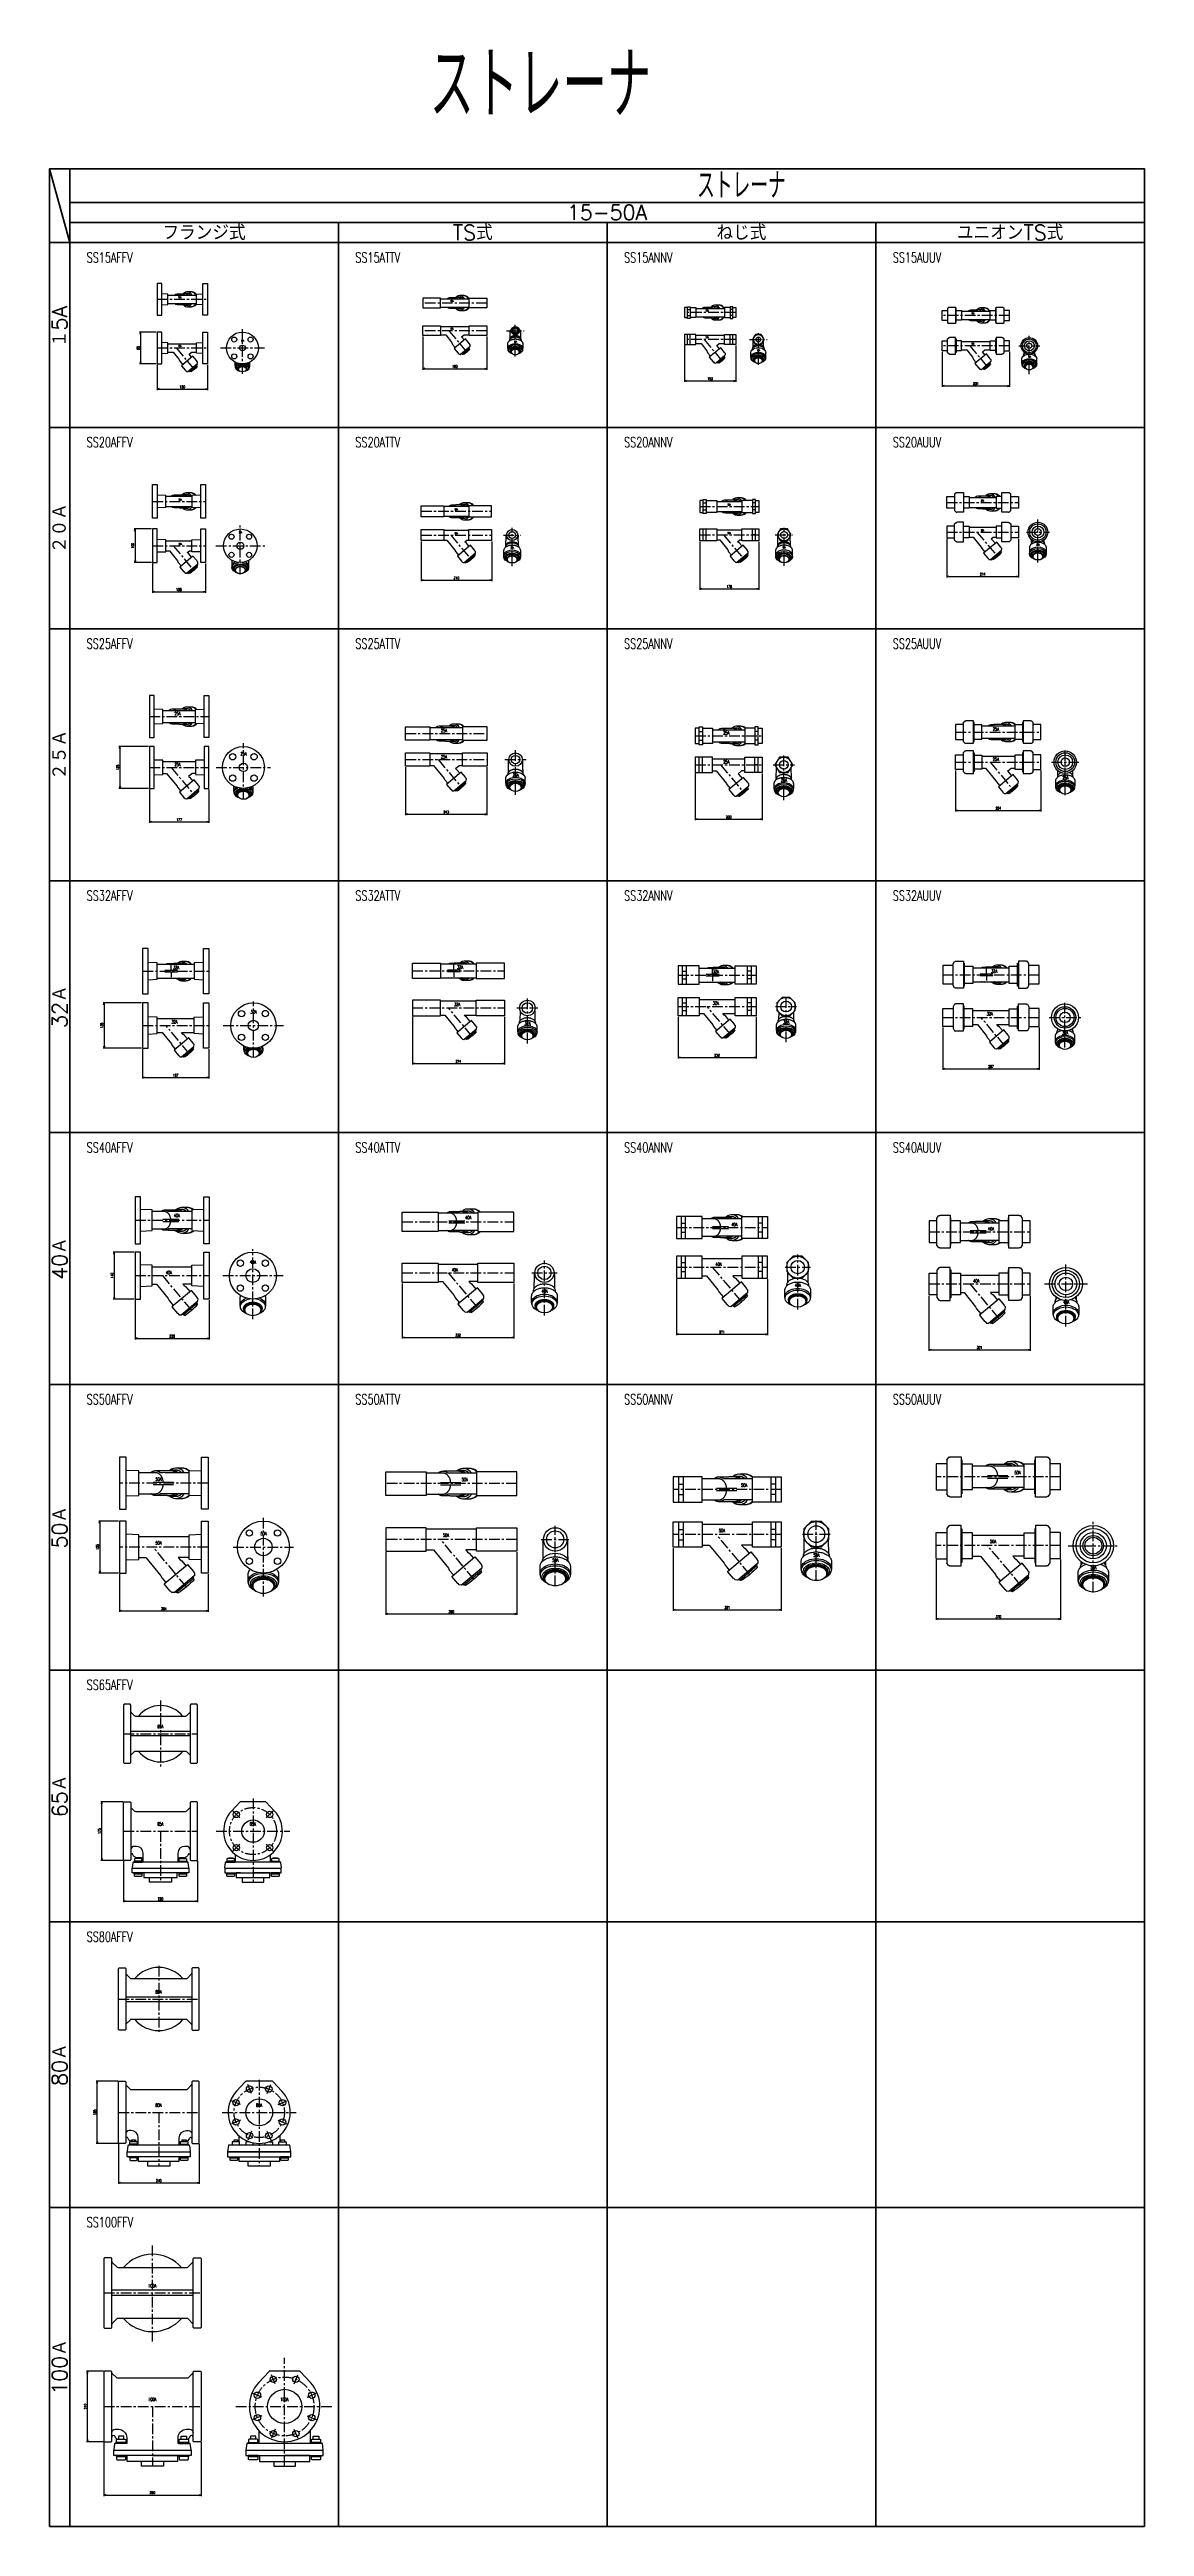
# Model space of a CAD drawing. Header units: millimetres. Extents: x 1711 to 90196, y -23291 to 8516.
# Drawn here: x 13541 to 16801, y -18654 to -11279 of the extents above; entities that cross this region are included whole.
import ezdxf

# ---------------------------------------------------------------- set-up
doc = ezdxf.new("R2010")
doc.units = ezdxf.units.MM
doc.header["$PDMODE"] = 35
doc.linetypes.add('CENTER', pattern=[50.8, 31.75, -6.35, 6.35, -6.35])
for name, color, linetype in [('CEN', 2, 'CENTER'), ('TEXT', 7, 'Continuous'), ('寸法', 2, 'Continuous'), ('配管-CVP', 4, 'Continuous')]:
    doc.layers.add(name, color=color, linetype=linetype)
doc.layers.add('line', color=153, linetype='Continuous', lineweight=50)
doc.styles.add('kpk', font='romans.shx', dxfattribs={"width": 0.7, "bigfont": 'extfont2.shx'})
doc.styles.get("Standard").update_dxf_attribs({"font": 'romans.shx', "bigfont": 'extfont.shx'})
doc.dimstyles.new('KPK-3', dxfattribs={"dimscale": 3, "dimtxt": 2.5, "dimasz": 2, "dimexe": 1, "dimexo": 1, "dimgap": 1, "dimtad": 3, "dimdec": 1, "dimdsep": 46, "dimtxsty": 'kpk', "dimblk": 'OPEN', "dimcen": 2.5, "dimclrd": 2, "dimclre": 2, "dimclrt": 4, "dimadec": 1, "dimazin": 2, "dimtfac": 1, "dimtdec": 1, "dimtmove": 0, "dimatfit": 2, "dimldrblk": 'OPEN', "dimfxl": 0, "dimlwd": -1, "dimlwe": -1, "dimarcsym": 0})

# ---------------------------------------------------------------- blocks, each defined once
blk = doc.blocks.new('*U1749')
at = {"color": 2, "linetype": 'CENTER'}
blk.add_line((5.5, 13.4), (-5.5, -13.4), dxfattribs=at)
at = {"color": 0, "linetype": 'ByBlock'}
blk.add_circle((0, 0), 9.5, dxfattribs=at)
blk = doc.blocks.new('*U1750')
at = {"layer": '配管-CVP', "color": 0, "linetype": 'ByBlock', "lineweight": -2}
for p, rotation in [((17407.6, -18215.5), 225), ((17474.6, -18215.5), 180), ((17360.2, -18262.8), 270), ((17521.9, -18262.8), 135), ((17360.2, -18329.8), 314.9999999999999), ((17474.6, -18377.2), 45.00000000000001), ((17521.9, -18329.8), 90)]:
    blk.add_blockref('*U1749', p, dxfattribs=dict(at, rotation=rotation))
blk.add_blockref('*U1749', (17407.6, -18377.2), dxfattribs=at)
blk = doc.blocks.new('*U1751')
at = {"color": 2, "linetype": 'CENTER'}
blk.add_line((-5.5, -13.4), (5.5, 13.4), dxfattribs=at)
at = {"color": 0, "linetype": 'ByBlock'}
blk.add_circle((0, 0), 9.5, dxfattribs=at)
blk = doc.blocks.new('*U1752')
at = {"layer": '配管-CVP', "color": 0, "linetype": 'ByBlock', "lineweight": -2}
for p, rotation in [((17296.2, -17391.9), 89.99999999999997), ((17336.8, -17351.3), 44.99999999999999), ((17434.8, -17391.9), 314.9999999999999), ((17296.2, -17449.3), 135), ((17336.8, -17489.9), 180), ((17394.2, -17489.9), 225), ((17434.8, -17449.3), 269.9999999999999)]:
    blk.add_blockref('*U1751', p, dxfattribs=dict(at, rotation=rotation))
blk.add_blockref('*U1751', (17394.2, -17351.3), dxfattribs=at)
blk = doc.blocks.new('*U1753')
at = {"color": 2, "linetype": 'CENTER'}
blk.add_line((-10.3, -10.3), (10.3, 10.3), dxfattribs=at)
at = {"color": 0, "linetype": 'ByBlock'}
blk.add_circle((0, 0), 9.5, dxfattribs=at)
blk = doc.blocks.new('*U1754')
at = {"layer": '配管-CVP', "color": 0, "linetype": 'ByBlock', "lineweight": -2}
for p, rotation in [((17297.5, -16533.6), 90), ((17297.5, -16632.6), 180), ((17396.5, -16632.6), 270)]:
    blk.add_blockref('*U1753', p, dxfattribs=dict(at, rotation=rotation))
blk.add_blockref('*U1753', (17396.5, -16533.6), dxfattribs=at)
blk = doc.blocks.new('_Open')
at = {"color": 0, "linetype": 'ByBlock', "lineweight": -2}
for p, q in [((-1, 0.2), (0, 0)), ((-1, -0.2), (0, 0)), ((0, 0), (-1, 0))]:
    blk.add_line(p, q, dxfattribs=at)
blk = doc.blocks.new('*D3035')
at = {"layer": 'Defpoints', "color": 0, "transparency": 16777216}
for p in [(13861.5, -12214.8), (14011.5, -12214.8), (14011.5, -12289.5)]:
    blk.add_point(p, dxfattribs=at)
at = {"layer": '寸法', "color": 2, "transparency": 16777216}
for p, q in [((13861.5, -12217.8), (13861.5, -12292.5)), ((14011.5, -12217.8), (14011.5, -12292.5)), ((13867.5, -12289.5), (14005.5, -12289.5))]:
    blk.add_line(p, q, dxfattribs=at)
at = {"layer": '寸法', "color": 2, "transparency": 16777216, "xscale": 6, "yscale": 6, "zscale": 6, "rotation": 180}
blk.add_blockref('_Open', (13861.5, -12289.5), dxfattribs=at)
at = {"layer": '寸法', "color": 2, "transparency": 16777216, "xscale": 6, "yscale": 6, "zscale": 6}
blk.add_blockref('_Open', (14011.5, -12289.5), dxfattribs=at)
at = {"layer": '寸法', "color": 4, "transparency": 16777216, "insert": (13936.5, -12282.8), "char_height": 7.5, "attachment_point": 5, "style": 'kpk', "bg_fill": 3, "box_fill_scale": 1.1, "bg_fill_color": 256, "bg_fill_true_color": 13158600, "bg_fill_transparency": 0}
blk.add_mtext('150', dxfattribs=at)
blk = doc.blocks.new('*D3036')
at = {"layer": 'Defpoints', "color": 0, "transparency": 16777216}
for p in [(13847.3, -12806.2), (14005.3, -12806.2), (14005.3, -12893.3)]:
    blk.add_point(p, dxfattribs=at)
at = {"layer": '寸法', "color": 2, "transparency": 16777216}
for p, q in [((13847.3, -12809.2), (13847.3, -12896.3)), ((14005.3, -12809.2), (14005.3, -12896.3)), ((13853.3, -12893.3), (13999.3, -12893.3))]:
    blk.add_line(p, q, dxfattribs=at)
at = {"layer": '寸法', "color": 2, "transparency": 16777216, "xscale": 6, "yscale": 6, "zscale": 6, "rotation": 180}
blk.add_blockref('_Open', (13847.3, -12893.3), dxfattribs=at)
at = {"layer": '寸法', "color": 2, "transparency": 16777216, "xscale": 6, "yscale": 6, "zscale": 6}
blk.add_blockref('_Open', (14005.3, -12893.3), dxfattribs=at)
at = {"layer": '寸法', "color": 4, "transparency": 16777216, "insert": (13926.3, -12886.5), "char_height": 7.5, "attachment_point": 5, "style": 'kpk', "bg_fill": 3, "box_fill_scale": 1.1, "bg_fill_color": 256, "bg_fill_true_color": 13158600, "bg_fill_transparency": 0}
blk.add_mtext('158', dxfattribs=at)
blk = doc.blocks.new('*D3037')
at = {"layer": 'Defpoints', "color": 0, "transparency": 16777216}
for p in [(13838.7, -13478.6), (14015.7, -13478.6), (14015.7, -13578.3)]:
    blk.add_point(p, dxfattribs=at)
at = {"layer": '寸法', "color": 2, "transparency": 16777216}
for p, q in [((13838.7, -13481.6), (13838.7, -13581.3)), ((14015.7, -13481.6), (14015.7, -13581.3)), ((13844.7, -13578.3), (14009.7, -13578.3))]:
    blk.add_line(p, q, dxfattribs=at)
at = {"layer": '寸法', "color": 2, "transparency": 16777216, "xscale": 6, "yscale": 6, "zscale": 6, "rotation": 180}
blk.add_blockref('_Open', (13838.7, -13578.3), dxfattribs=at)
at = {"layer": '寸法', "color": 2, "transparency": 16777216, "xscale": 6, "yscale": 6, "zscale": 6}
blk.add_blockref('_Open', (14015.7, -13578.3), dxfattribs=at)
at = {"layer": '寸法', "color": 4, "transparency": 16777216, "insert": (13927.2, -13571.6), "char_height": 7.5, "attachment_point": 5, "style": 'kpk', "bg_fill": 3, "box_fill_scale": 1.1, "bg_fill_color": 256, "bg_fill_true_color": 13158600, "bg_fill_transparency": 0}
blk.add_mtext('177', dxfattribs=at)
blk = doc.blocks.new('*D3038')
at = {"layer": 'Defpoints', "color": 0, "transparency": 16777216}
for p in [(13818.4, -14252), (14015.4, -14252), (14015.4, -14339.4)]:
    blk.add_point(p, dxfattribs=at)
at = {"layer": '寸法', "color": 2, "transparency": 16777216}
for p, q in [((13818.4, -14255), (13818.4, -14342.4)), ((14015.4, -14255), (14015.4, -14342.4)), ((13824.4, -14339.4), (14009.4, -14339.4))]:
    blk.add_line(p, q, dxfattribs=at)
at = {"layer": '寸法', "color": 2, "transparency": 16777216, "xscale": 6, "yscale": 6, "zscale": 6, "rotation": 180}
blk.add_blockref('_Open', (13818.4, -14339.4), dxfattribs=at)
at = {"layer": '寸法', "color": 2, "transparency": 16777216, "xscale": 6, "yscale": 6, "zscale": 6}
blk.add_blockref('_Open', (14015.4, -14339.4), dxfattribs=at)
at = {"layer": '寸法', "color": 4, "transparency": 16777216, "insert": (13916.9, -14332.6), "char_height": 7.5, "attachment_point": 5, "style": 'kpk', "bg_fill": 3, "box_fill_scale": 1.1, "bg_fill_color": 256, "bg_fill_true_color": 13158600, "bg_fill_transparency": 0}
blk.add_mtext('197', dxfattribs=at)
blk = doc.blocks.new('*D3039')
at = {"layer": 'Defpoints', "color": 0, "transparency": 16777216}
for p in [(13796.2, -14999.3), (14016.2, -14999.3), (14016.2, -15116.1)]:
    blk.add_point(p, dxfattribs=at)
at = {"layer": '寸法', "color": 2, "transparency": 16777216}
for p, q in [((13796.2, -15002.3), (13796.2, -15119.1)), ((14016.2, -15002.3), (14016.2, -15119.1)), ((13802.2, -15116.1), (14010.2, -15116.1))]:
    blk.add_line(p, q, dxfattribs=at)
at = {"layer": '寸法', "color": 2, "transparency": 16777216, "xscale": 6, "yscale": 6, "zscale": 6, "rotation": 180}
blk.add_blockref('_Open', (13796.2, -15116.1), dxfattribs=at)
at = {"layer": '寸法', "color": 2, "transparency": 16777216, "xscale": 6, "yscale": 6, "zscale": 6}
blk.add_blockref('_Open', (14016.2, -15116.1), dxfattribs=at)
at = {"layer": '寸法', "color": 4, "transparency": 16777216, "insert": (13906.2, -15109.4), "char_height": 7.5, "attachment_point": 5, "style": 'kpk', "bg_fill": 3, "box_fill_scale": 1.1, "bg_fill_color": 256, "bg_fill_true_color": 13158600, "bg_fill_transparency": 0}
blk.add_mtext('220', dxfattribs=at)
blk = doc.blocks.new('*D3040')
at = {"layer": 'Defpoints', "color": 0, "transparency": 16777216}
for p in [(13749.6, -15815), (14013.6, -15815), (14013.6, -15927.5)]:
    blk.add_point(p, dxfattribs=at)
at = {"layer": '寸法', "color": 2, "transparency": 16777216}
for p, q in [((13749.6, -15818), (13749.6, -15930.5)), ((14013.6, -15818), (14013.6, -15930.5)), ((13755.6, -15927.5), (14007.6, -15927.5))]:
    blk.add_line(p, q, dxfattribs=at)
at = {"layer": '寸法', "color": 2, "transparency": 16777216, "xscale": 6, "yscale": 6, "zscale": 6, "rotation": 180}
blk.add_blockref('_Open', (13749.6, -15927.5), dxfattribs=at)
at = {"layer": '寸法', "color": 2, "transparency": 16777216, "xscale": 6, "yscale": 6, "zscale": 6}
blk.add_blockref('_Open', (14013.6, -15927.5), dxfattribs=at)
at = {"layer": '寸法', "color": 4, "transparency": 16777216, "insert": (13881.6, -15920.8), "char_height": 7.5, "attachment_point": 5, "style": 'kpk', "bg_fill": 3, "box_fill_scale": 1.1, "bg_fill_color": 256, "bg_fill_true_color": 13158600, "bg_fill_transparency": 0}
blk.add_mtext('264', dxfattribs=at)
blk = doc.blocks.new('*D3041')
at = {"layer": 'Defpoints', "color": 0, "transparency": 16777216}
for p in [(14542.4, -15749.8), (14932.4, -15749.8), (14932.4, -15936.7)]:
    blk.add_point(p, dxfattribs=at)
at = {"layer": '寸法', "color": 2, "transparency": 16777216}
for p, q in [((14542.4, -15752.8), (14542.4, -15939.7)), ((14932.4, -15752.8), (14932.4, -15939.7)), ((14548.4, -15936.7), (14926.4, -15936.7))]:
    blk.add_line(p, q, dxfattribs=at)
at = {"layer": '寸法', "color": 2, "transparency": 16777216, "xscale": 6, "yscale": 6, "zscale": 6, "rotation": 180}
blk.add_blockref('_Open', (14542.4, -15936.7), dxfattribs=at)
at = {"layer": '寸法', "color": 2, "transparency": 16777216, "xscale": 6, "yscale": 6, "zscale": 6}
blk.add_blockref('_Open', (14932.4, -15936.7), dxfattribs=at)
at = {"layer": '寸法', "color": 4, "transparency": 16777216, "insert": (14737.4, -15929.9), "char_height": 7.5, "attachment_point": 5, "style": 'kpk', "bg_fill": 3, "box_fill_scale": 1.1, "bg_fill_color": 256, "bg_fill_true_color": 13158600, "bg_fill_transparency": 0}
blk.add_mtext('390', dxfattribs=at)
blk = doc.blocks.new('*D3042')
at = {"layer": 'Defpoints', "color": 0, "transparency": 16777216}
for p in [(14591.5, -14949.6), (14923.5, -14949.6), (14923.5, -15113.4)]:
    blk.add_point(p, dxfattribs=at)
at = {"layer": '寸法', "color": 2, "transparency": 16777216}
for p, q in [((14591.5, -14952.6), (14591.5, -15116.4)), ((14923.5, -14952.6), (14923.5, -15116.4)), ((14597.5, -15113.4), (14917.5, -15113.4))]:
    blk.add_line(p, q, dxfattribs=at)
at = {"layer": '寸法', "color": 2, "transparency": 16777216, "xscale": 6, "yscale": 6, "zscale": 6, "rotation": 180}
blk.add_blockref('_Open', (14591.5, -15113.4), dxfattribs=at)
at = {"layer": '寸法', "color": 2, "transparency": 16777216, "xscale": 6, "yscale": 6, "zscale": 6}
blk.add_blockref('_Open', (14923.5, -15113.4), dxfattribs=at)
at = {"layer": '寸法', "color": 4, "transparency": 16777216, "insert": (14757.5, -15106.6), "char_height": 7.5, "attachment_point": 5, "style": 'kpk', "bg_fill": 3, "box_fill_scale": 1.1, "bg_fill_color": 256, "bg_fill_true_color": 13158600, "bg_fill_transparency": 0}
blk.add_mtext('332', dxfattribs=at)
blk = doc.blocks.new('*D3043')
at = {"layer": 'Defpoints', "color": 0, "transparency": 16777216}
for p in [(14621.4, -14155.4), (14895.4, -14155.4), (14895.4, -14297.9)]:
    blk.add_point(p, dxfattribs=at)
at = {"layer": '寸法', "color": 2, "transparency": 16777216}
for p, q in [((14621.4, -14158.4), (14621.4, -14300.9)), ((14895.4, -14158.4), (14895.4, -14300.9)), ((14627.4, -14297.9), (14889.4, -14297.9))]:
    blk.add_line(p, q, dxfattribs=at)
at = {"layer": '寸法', "color": 2, "transparency": 16777216, "xscale": 6, "yscale": 6, "zscale": 6, "rotation": 180}
blk.add_blockref('_Open', (14621.4, -14297.9), dxfattribs=at)
at = {"layer": '寸法', "color": 2, "transparency": 16777216, "xscale": 6, "yscale": 6, "zscale": 6}
blk.add_blockref('_Open', (14895.4, -14297.9), dxfattribs=at)
at = {"layer": '寸法', "color": 4, "transparency": 16777216, "insert": (14758.4, -14291.1), "char_height": 7.5, "attachment_point": 5, "style": 'kpk', "bg_fill": 3, "box_fill_scale": 1.1, "bg_fill_color": 256, "bg_fill_true_color": 13158600, "bg_fill_transparency": 0}
blk.add_mtext('274', dxfattribs=at)
blk = doc.blocks.new('*D3044')
at = {"layer": 'Defpoints', "color": 0, "transparency": 16777216}
for p in [(14600.7, -13412.8), (14843.7, -13412.8), (14843.7, -13555.7)]:
    blk.add_point(p, dxfattribs=at)
at = {"layer": '寸法', "color": 2, "transparency": 16777216}
for p, q in [((14600.7, -13415.8), (14600.7, -13558.7)), ((14843.7, -13415.8), (14843.7, -13558.7)), ((14606.7, -13555.7), (14837.7, -13555.7))]:
    blk.add_line(p, q, dxfattribs=at)
at = {"layer": '寸法', "color": 2, "transparency": 16777216, "xscale": 6, "yscale": 6, "zscale": 6, "rotation": 180}
blk.add_blockref('_Open', (14600.7, -13555.7), dxfattribs=at)
at = {"layer": '寸法', "color": 2, "transparency": 16777216, "xscale": 6, "yscale": 6, "zscale": 6}
blk.add_blockref('_Open', (14843.7, -13555.7), dxfattribs=at)
at = {"layer": '寸法', "color": 4, "transparency": 16777216, "insert": (14722.2, -13548.9), "char_height": 7.5, "attachment_point": 5, "style": 'kpk', "bg_fill": 3, "box_fill_scale": 1.1, "bg_fill_color": 256, "bg_fill_true_color": 13158600, "bg_fill_transparency": 0}
blk.add_mtext('243', dxfattribs=at)
blk = doc.blocks.new('*D3045')
at = {"layer": 'Defpoints', "color": 0, "transparency": 16777216}
for p in [(14647.6, -12740.8), (14857.6, -12740.8), (14857.6, -12858.7)]:
    blk.add_point(p, dxfattribs=at)
at = {"layer": '寸法', "color": 2, "transparency": 16777216}
for p, q in [((14647.6, -12743.8), (14647.6, -12861.7)), ((14857.6, -12743.8), (14857.6, -12861.7)), ((14653.6, -12858.7), (14851.6, -12858.7))]:
    blk.add_line(p, q, dxfattribs=at)
at = {"layer": '寸法', "color": 2, "transparency": 16777216, "xscale": 6, "yscale": 6, "zscale": 6, "rotation": 180}
blk.add_blockref('_Open', (14647.6, -12858.7), dxfattribs=at)
at = {"layer": '寸法', "color": 2, "transparency": 16777216, "xscale": 6, "yscale": 6, "zscale": 6}
blk.add_blockref('_Open', (14857.6, -12858.7), dxfattribs=at)
at = {"layer": '寸法', "color": 4, "transparency": 16777216, "insert": (14752.6, -12852), "char_height": 7.5, "attachment_point": 5, "style": 'kpk', "bg_fill": 3, "box_fill_scale": 1.1, "bg_fill_color": 256, "bg_fill_true_color": 13158600, "bg_fill_transparency": 0}
blk.add_mtext('210', dxfattribs=at)
blk = doc.blocks.new('*D3046')
at = {"layer": 'Defpoints', "color": 0, "transparency": 16777216}
for p in [(16212.5, -12732.9), (16426.5, -12732.9), (16426.5, -12847.6)]:
    blk.add_point(p, dxfattribs=at)
at = {"layer": '寸法', "color": 2, "transparency": 16777216}
for p, q in [((16212.5, -12735.9), (16212.5, -12850.6)), ((16426.5, -12735.9), (16426.5, -12850.6)), ((16218.5, -12847.6), (16420.5, -12847.6))]:
    blk.add_line(p, q, dxfattribs=at)
at = {"layer": '寸法', "color": 2, "transparency": 16777216, "xscale": 6, "yscale": 6, "zscale": 6, "rotation": 180}
blk.add_blockref('_Open', (16212.5, -12847.6), dxfattribs=at)
at = {"layer": '寸法', "color": 2, "transparency": 16777216, "xscale": 6, "yscale": 6, "zscale": 6}
blk.add_blockref('_Open', (16426.5, -12847.6), dxfattribs=at)
at = {"layer": '寸法', "color": 4, "transparency": 16777216, "insert": (16319.5, -12840.9), "char_height": 7.5, "attachment_point": 5, "style": 'kpk', "bg_fill": 3, "box_fill_scale": 1.1, "bg_fill_color": 256, "bg_fill_true_color": 13158600, "bg_fill_transparency": 0}
blk.add_mtext('214', dxfattribs=at)
blk = doc.blocks.new('*D3047')
at = {"layer": 'Defpoints', "color": 0, "transparency": 16777216}
for p in [(16198.5, -12175.7), (16399.5, -12175.7), (16399.5, -12280.3)]:
    blk.add_point(p, dxfattribs=at)
at = {"layer": '寸法', "color": 2, "transparency": 16777216}
for p, q in [((16198.5, -12178.7), (16198.5, -12283.3)), ((16399.5, -12178.7), (16399.5, -12283.3)), ((16204.5, -12280.3), (16393.5, -12280.3))]:
    blk.add_line(p, q, dxfattribs=at)
at = {"layer": '寸法', "color": 2, "transparency": 16777216, "xscale": 6, "yscale": 6, "zscale": 6, "rotation": 180}
blk.add_blockref('_Open', (16198.5, -12280.3), dxfattribs=at)
at = {"layer": '寸法', "color": 2, "transparency": 16777216, "xscale": 6, "yscale": 6, "zscale": 6}
blk.add_blockref('_Open', (16399.5, -12280.3), dxfattribs=at)
at = {"layer": '寸法', "color": 4, "transparency": 16777216, "insert": (16299, -12273.5), "char_height": 7.5, "attachment_point": 5, "style": 'kpk', "bg_fill": 3, "box_fill_scale": 1.1, "bg_fill_color": 256, "bg_fill_true_color": 13158600, "bg_fill_transparency": 0}
blk.add_mtext('201', dxfattribs=at)
blk = doc.blocks.new('*D3048')
at = {"layer": 'Defpoints', "color": 0, "transparency": 16777216}
for p in [(16239, -13422.4), (16493, -13422.4), (16493, -13544.3)]:
    blk.add_point(p, dxfattribs=at)
at = {"layer": '寸法', "color": 2, "transparency": 16777216}
for p, q in [((16239, -13425.4), (16239, -13547.3)), ((16493, -13425.4), (16493, -13547.3)), ((16245, -13544.3), (16487, -13544.3))]:
    blk.add_line(p, q, dxfattribs=at)
at = {"layer": '寸法', "color": 2, "transparency": 16777216, "xscale": 6, "yscale": 6, "zscale": 6, "rotation": 180}
blk.add_blockref('_Open', (16239, -13544.3), dxfattribs=at)
at = {"layer": '寸法', "color": 2, "transparency": 16777216, "xscale": 6, "yscale": 6, "zscale": 6}
blk.add_blockref('_Open', (16493, -13544.3), dxfattribs=at)
at = {"layer": '寸法', "color": 4, "transparency": 16777216, "insert": (16366, -13537.6), "char_height": 7.5, "attachment_point": 5, "style": 'kpk', "bg_fill": 3, "box_fill_scale": 1.1, "bg_fill_color": 256, "bg_fill_true_color": 13158600, "bg_fill_transparency": 0}
blk.add_mtext('254', dxfattribs=at)
blk = doc.blocks.new('*D3049')
at = {"layer": 'Defpoints', "color": 0, "transparency": 16777216}
for p in [(16200.6, -14187.6), (16487.6, -14187.6), (16487.6, -14313.6)]:
    blk.add_point(p, dxfattribs=at)
at = {"layer": '寸法', "color": 2, "transparency": 16777216}
for p, q in [((16200.6, -14190.6), (16200.6, -14316.6)), ((16487.6, -14190.6), (16487.6, -14316.6)), ((16206.6, -14313.6), (16481.6, -14313.6))]:
    blk.add_line(p, q, dxfattribs=at)
at = {"layer": '寸法', "color": 2, "transparency": 16777216, "xscale": 6, "yscale": 6, "zscale": 6, "rotation": 180}
blk.add_blockref('_Open', (16200.6, -14313.6), dxfattribs=at)
at = {"layer": '寸法', "color": 2, "transparency": 16777216, "xscale": 6, "yscale": 6, "zscale": 6}
blk.add_blockref('_Open', (16487.6, -14313.6), dxfattribs=at)
at = {"layer": '寸法', "color": 4, "transparency": 16777216, "insert": (16344.1, -14306.9), "char_height": 7.5, "attachment_point": 5, "style": 'kpk', "bg_fill": 3, "box_fill_scale": 1.1, "bg_fill_color": 256, "bg_fill_true_color": 13158600, "bg_fill_transparency": 0}
blk.add_mtext('287', dxfattribs=at)
blk = doc.blocks.new('*D3050')
at = {"layer": 'Defpoints', "color": 0, "transparency": 16777216}
for p in [(16159.7, -14986.5), (16460.7, -14986.5), (16460.7, -15150.1)]:
    blk.add_point(p, dxfattribs=at)
at = {"layer": '寸法', "color": 2, "transparency": 16777216}
for p, q in [((16159.7, -14989.5), (16159.7, -15153.1)), ((16460.7, -14989.5), (16460.7, -15153.1)), ((16165.7, -15150.1), (16454.7, -15150.1))]:
    blk.add_line(p, q, dxfattribs=at)
at = {"layer": '寸法', "color": 2, "transparency": 16777216, "xscale": 6, "yscale": 6, "zscale": 6, "rotation": 180}
blk.add_blockref('_Open', (16159.7, -15150.1), dxfattribs=at)
at = {"layer": '寸法', "color": 2, "transparency": 16777216, "xscale": 6, "yscale": 6, "zscale": 6}
blk.add_blockref('_Open', (16460.7, -15150.1), dxfattribs=at)
at = {"layer": '寸法', "color": 4, "transparency": 16777216, "insert": (16310.2, -15143.4), "char_height": 7.5, "attachment_point": 5, "style": 'kpk', "bg_fill": 3, "box_fill_scale": 1.1, "bg_fill_color": 256, "bg_fill_true_color": 13158600, "bg_fill_transparency": 0}
blk.add_mtext('301', dxfattribs=at)
blk = doc.blocks.new('*D3051')
at = {"layer": 'Defpoints', "color": 0, "transparency": 16777216}
for p in [(16181.2, -15771.8), (16551.2, -15771.8), (16551.2, -15951.5)]:
    blk.add_point(p, dxfattribs=at)
at = {"layer": '寸法', "color": 2, "transparency": 16777216}
for p, q in [((16181.2, -15774.8), (16181.2, -15954.5)), ((16551.2, -15774.8), (16551.2, -15954.5)), ((16187.2, -15951.5), (16545.2, -15951.5))]:
    blk.add_line(p, q, dxfattribs=at)
at = {"layer": '寸法', "color": 2, "transparency": 16777216, "xscale": 6, "yscale": 6, "zscale": 6, "rotation": 180}
blk.add_blockref('_Open', (16181.2, -15951.5), dxfattribs=at)
at = {"layer": '寸法', "color": 2, "transparency": 16777216, "xscale": 6, "yscale": 6, "zscale": 6}
blk.add_blockref('_Open', (16551.2, -15951.5), dxfattribs=at)
at = {"layer": '寸法', "color": 4, "transparency": 16777216, "insert": (16366.2, -15944.8), "char_height": 7.5, "attachment_point": 5, "style": 'kpk', "bg_fill": 3, "box_fill_scale": 1.1, "bg_fill_color": 256, "bg_fill_true_color": 13158600, "bg_fill_transparency": 0}
blk.add_mtext('370', dxfattribs=at)
blk = doc.blocks.new('*D3052')
at = {"layer": 'Defpoints', "color": 0, "transparency": 16777216}
for p in [(13761.7, -16668.6), (13981.7, -16668.6), (13981.7, -16791.8)]:
    blk.add_point(p, dxfattribs=at)
at = {"layer": '寸法', "color": 2, "transparency": 16777216}
for p, q in [((13761.7, -16671.6), (13761.7, -16794.8)), ((13981.7, -16671.6), (13981.7, -16794.8)), ((13767.7, -16791.8), (13975.7, -16791.8))]:
    blk.add_line(p, q, dxfattribs=at)
at = {"layer": '寸法', "color": 2, "transparency": 16777216, "xscale": 6, "yscale": 6, "zscale": 6, "rotation": 180}
blk.add_blockref('_Open', (13761.7, -16791.8), dxfattribs=at)
at = {"layer": '寸法', "color": 2, "transparency": 16777216, "xscale": 6, "yscale": 6, "zscale": 6}
blk.add_blockref('_Open', (13981.7, -16791.8), dxfattribs=at)
at = {"layer": '寸法', "color": 4, "transparency": 16777216, "insert": (13871.7, -16785.1), "char_height": 7.5, "attachment_point": 5, "style": 'kpk', "bg_fill": 3, "box_fill_scale": 1.1, "bg_fill_color": 256, "bg_fill_true_color": 13158600, "bg_fill_transparency": 0}
blk.add_mtext('220', dxfattribs=at)
blk = doc.blocks.new('*D3053')
at = {"layer": 'Defpoints', "color": 0, "transparency": 16777216}
for p in [(13746.4, -17511.1), (13986.4, -17511.1), (13986.4, -17630.6)]:
    blk.add_point(p, dxfattribs=at)
at = {"layer": '寸法', "color": 2, "transparency": 16777216}
for p, q in [((13746.4, -17514.1), (13746.4, -17633.6)), ((13986.4, -17514.1), (13986.4, -17633.6)), ((13752.4, -17630.6), (13980.4, -17630.6))]:
    blk.add_line(p, q, dxfattribs=at)
at = {"layer": '寸法', "color": 2, "transparency": 16777216, "xscale": 6, "yscale": 6, "zscale": 6, "rotation": 180}
blk.add_blockref('_Open', (13746.4, -17630.6), dxfattribs=at)
at = {"layer": '寸法', "color": 2, "transparency": 16777216, "xscale": 6, "yscale": 6, "zscale": 6}
blk.add_blockref('_Open', (13986.4, -17630.6), dxfattribs=at)
at = {"layer": '寸法', "color": 4, "transparency": 16777216, "insert": (13866.4, -17623.8), "char_height": 7.5, "attachment_point": 5, "style": 'kpk', "bg_fill": 3, "box_fill_scale": 1.1, "bg_fill_color": 256, "bg_fill_true_color": 13158600, "bg_fill_transparency": 0}
blk.add_mtext('240', dxfattribs=at)
blk = doc.blocks.new('*D3054')
at = {"layer": 'Defpoints', "color": 0, "transparency": 16777216}
for p in [(13702.6, -18399.3), (13992.6, -18399.3), (13992.6, -18560)]:
    blk.add_point(p, dxfattribs=at)
at = {"layer": '寸法', "color": 2, "transparency": 16777216}
for p, q in [((13702.6, -18402.3), (13702.6, -18563)), ((13992.6, -18402.3), (13992.6, -18563)), ((13708.6, -18560), (13986.6, -18560))]:
    blk.add_line(p, q, dxfattribs=at)
at = {"layer": '寸法', "color": 2, "transparency": 16777216, "xscale": 6, "yscale": 6, "zscale": 6, "rotation": 180}
blk.add_blockref('_Open', (13702.6, -18560), dxfattribs=at)
at = {"layer": '寸法', "color": 2, "transparency": 16777216, "xscale": 6, "yscale": 6, "zscale": 6}
blk.add_blockref('_Open', (13992.6, -18560), dxfattribs=at)
at = {"layer": '寸法', "color": 4, "transparency": 16777216, "insert": (13847.6, -18553.2), "char_height": 7.5, "attachment_point": 5, "style": 'kpk', "bg_fill": 3, "box_fill_scale": 1.1, "bg_fill_color": 256, "bg_fill_true_color": 13158600, "bg_fill_transparency": 0}
blk.add_mtext('290', dxfattribs=at)
blk = doc.blocks.new('*D2987')
at = {"layer": 'Defpoints', "color": 0, "transparency": 16777216}
for p in [(14653.1, -12130.4), (14843.1, -12130.4), (14843.1, -12229)]:
    blk.add_point(p, dxfattribs=at)
at = {"layer": '寸法', "color": 2, "transparency": 16777216}
for p, q in [((14653.1, -12133.4), (14653.1, -12232)), ((14843.1, -12133.4), (14843.1, -12232)), ((14659.1, -12229), (14837.1, -12229))]:
    blk.add_line(p, q, dxfattribs=at)
at = {"layer": '寸法', "color": 2, "transparency": 16777216, "xscale": 6, "yscale": 6, "zscale": 6, "rotation": 180}
blk.add_blockref('_Open', (14653.1, -12229), dxfattribs=at)
at = {"layer": '寸法', "color": 2, "transparency": 16777216, "xscale": 6, "yscale": 6, "zscale": 6}
blk.add_blockref('_Open', (14843.1, -12229), dxfattribs=at)
at = {"layer": '寸法', "color": 4, "transparency": 16777216, "insert": (14748.1, -12222.2), "char_height": 7.5, "attachment_point": 5, "style": 'kpk', "bg_fill": 3, "box_fill_scale": 1.1, "bg_fill_color": 256, "bg_fill_true_color": 13158600, "bg_fill_transparency": 0}
blk.add_mtext('190', dxfattribs=at)
blk = doc.blocks.new('*D2988')
at = {"layer": 'Defpoints', "color": 0, "transparency": 16777216}
for p in [(15431.5, -12156.9), (15584.5, -12156.9), (15584.5, -12265.5)]:
    blk.add_point(p, dxfattribs=at)
at = {"layer": '寸法', "color": 2, "transparency": 16777216}
for p, q in [((15431.5, -12159.9), (15431.5, -12268.5)), ((15584.5, -12159.9), (15584.5, -12268.5)), ((15437.5, -12265.5), (15578.5, -12265.5))]:
    blk.add_line(p, q, dxfattribs=at)
at = {"layer": '寸法', "color": 2, "transparency": 16777216, "xscale": 6, "yscale": 6, "zscale": 6, "rotation": 180}
blk.add_blockref('_Open', (15431.5, -12265.5), dxfattribs=at)
at = {"layer": '寸法', "color": 2, "transparency": 16777216, "xscale": 6, "yscale": 6, "zscale": 6}
blk.add_blockref('_Open', (15584.5, -12265.5), dxfattribs=at)
at = {"layer": '寸法', "color": 4, "transparency": 16777216, "insert": (15508, -12258.8), "char_height": 7.5, "attachment_point": 5, "style": 'kpk', "bg_fill": 3, "box_fill_scale": 1.1, "bg_fill_color": 256, "bg_fill_true_color": 13158600, "bg_fill_transparency": 0}
blk.add_mtext('153', dxfattribs=at)
blk = doc.blocks.new('*D2989')
at = {"layer": 'Defpoints', "color": 0, "transparency": 16777216}
for p in [(15477, -12741.9), (15653, -12741.9), (15653, -12884.4)]:
    blk.add_point(p, dxfattribs=at)
at = {"layer": '寸法', "color": 2, "transparency": 16777216}
for p, q in [((15477, -12744.9), (15477, -12887.4)), ((15653, -12744.9), (15653, -12887.4)), ((15483, -12884.4), (15647, -12884.4))]:
    blk.add_line(p, q, dxfattribs=at)
at = {"layer": '寸法', "color": 2, "transparency": 16777216, "xscale": 6, "yscale": 6, "zscale": 6, "rotation": 180}
blk.add_blockref('_Open', (15477, -12884.4), dxfattribs=at)
at = {"layer": '寸法', "color": 2, "transparency": 16777216, "xscale": 6, "yscale": 6, "zscale": 6}
blk.add_blockref('_Open', (15653, -12884.4), dxfattribs=at)
at = {"layer": '寸法', "color": 4, "transparency": 16777216, "insert": (15565, -12877.7), "char_height": 7.5, "attachment_point": 5, "style": 'kpk', "bg_fill": 3, "box_fill_scale": 1.1, "bg_fill_color": 256, "bg_fill_true_color": 13158600, "bg_fill_transparency": 0}
blk.add_mtext('176', dxfattribs=at)
blk = doc.blocks.new('*D2990')
at = {"layer": 'Defpoints', "color": 0, "transparency": 16777216}
for p in [(15463.1, -13431.4), (15663.1, -13431.4), (15663.1, -13570.4)]:
    blk.add_point(p, dxfattribs=at)
at = {"layer": '寸法', "color": 2, "transparency": 16777216}
for p, q in [((15463.1, -13434.4), (15463.1, -13573.4)), ((15663.1, -13434.4), (15663.1, -13573.4)), ((15469.1, -13570.4), (15657.1, -13570.4))]:
    blk.add_line(p, q, dxfattribs=at)
at = {"layer": '寸法', "color": 2, "transparency": 16777216, "xscale": 6, "yscale": 6, "zscale": 6, "rotation": 180}
blk.add_blockref('_Open', (15463.1, -13570.4), dxfattribs=at)
at = {"layer": '寸法', "color": 2, "transparency": 16777216, "xscale": 6, "yscale": 6, "zscale": 6}
blk.add_blockref('_Open', (15663.1, -13570.4), dxfattribs=at)
at = {"layer": '寸法', "color": 4, "transparency": 16777216, "insert": (15563.1, -13563.7), "char_height": 7.5, "attachment_point": 5, "style": 'kpk', "bg_fill": 3, "box_fill_scale": 1.1, "bg_fill_color": 256, "bg_fill_true_color": 13158600, "bg_fill_transparency": 0}
blk.add_mtext('200', dxfattribs=at)
blk = doc.blocks.new('*D2991')
at = {"layer": 'Defpoints', "color": 0, "transparency": 16777216}
for p in [(15412.7, -14155.8), (15644.7, -14155.8), (15644.7, -14280)]:
    blk.add_point(p, dxfattribs=at)
at = {"layer": '寸法', "color": 2, "transparency": 16777216}
for p, q in [((15412.7, -14158.8), (15412.7, -14283)), ((15644.7, -14158.8), (15644.7, -14283)), ((15418.7, -14280), (15638.7, -14280))]:
    blk.add_line(p, q, dxfattribs=at)
at = {"layer": '寸法', "color": 2, "transparency": 16777216, "xscale": 6, "yscale": 6, "zscale": 6, "rotation": 180}
blk.add_blockref('_Open', (15412.7, -14280), dxfattribs=at)
at = {"layer": '寸法', "color": 2, "transparency": 16777216, "xscale": 6, "yscale": 6, "zscale": 6}
blk.add_blockref('_Open', (15644.7, -14280), dxfattribs=at)
at = {"layer": '寸法', "color": 4, "transparency": 16777216, "insert": (15528.7, -14273.2), "char_height": 7.5, "attachment_point": 5, "style": 'kpk', "bg_fill": 3, "box_fill_scale": 1.1, "bg_fill_color": 256, "bg_fill_true_color": 13158600, "bg_fill_transparency": 0}
blk.add_mtext('232', dxfattribs=at)
blk = doc.blocks.new('*D2992')
at = {"layer": 'Defpoints', "color": 0, "transparency": 16777216}
for p in [(15407.8, -14936.4), (15678.8, -14936.4), (15678.8, -15103.9)]:
    blk.add_point(p, dxfattribs=at)
at = {"layer": '寸法', "color": 2, "transparency": 16777216}
for p, q in [((15407.8, -14939.4), (15407.8, -15106.9)), ((15678.8, -14939.4), (15678.8, -15106.9)), ((15413.8, -15103.9), (15672.8, -15103.9))]:
    blk.add_line(p, q, dxfattribs=at)
at = {"layer": '寸法', "color": 2, "transparency": 16777216, "xscale": 6, "yscale": 6, "zscale": 6, "rotation": 180}
blk.add_blockref('_Open', (15407.8, -15103.9), dxfattribs=at)
at = {"layer": '寸法', "color": 2, "transparency": 16777216, "xscale": 6, "yscale": 6, "zscale": 6}
blk.add_blockref('_Open', (15678.8, -15103.9), dxfattribs=at)
at = {"layer": '寸法', "color": 4, "transparency": 16777216, "insert": (15543.3, -15097.2), "char_height": 7.5, "attachment_point": 5, "style": 'kpk', "bg_fill": 3, "box_fill_scale": 1.1, "bg_fill_color": 256, "bg_fill_true_color": 13158600, "bg_fill_transparency": 0}
blk.add_mtext('271', dxfattribs=at)
blk = doc.blocks.new('*D2993')
at = {"layer": 'Defpoints', "color": 0, "transparency": 16777216}
for p in [(15398.4, -15737.8), (15719.4, -15737.8), (15719.4, -15924.4)]:
    blk.add_point(p, dxfattribs=at)
at = {"layer": '寸法', "color": 2, "transparency": 16777216}
for p, q in [((15398.4, -15740.8), (15398.4, -15927.4)), ((15719.4, -15740.8), (15719.4, -15927.4)), ((15404.4, -15924.4), (15713.4, -15924.4))]:
    blk.add_line(p, q, dxfattribs=at)
at = {"layer": '寸法', "color": 2, "transparency": 16777216, "xscale": 6, "yscale": 6, "zscale": 6, "rotation": 180}
blk.add_blockref('_Open', (15398.4, -15924.4), dxfattribs=at)
at = {"layer": '寸法', "color": 2, "transparency": 16777216, "xscale": 6, "yscale": 6, "zscale": 6}
blk.add_blockref('_Open', (15719.4, -15924.4), dxfattribs=at)
at = {"layer": '寸法', "color": 4, "transparency": 16777216, "insert": (15558.9, -15917.6), "char_height": 7.5, "attachment_point": 5, "style": 'kpk', "bg_fill": 3, "box_fill_scale": 1.1, "bg_fill_color": 256, "bg_fill_true_color": 13158600, "bg_fill_transparency": 0}
blk.add_mtext('321', dxfattribs=at)
blk = doc.blocks.new('*D3101')
at = {"layer": 'Defpoints', "color": 0, "transparency": 16777216}
for p in [(13838.7, -13353.6), (13751, -13478.6), (13838.7, -13478.6)]:
    blk.add_point(p, dxfattribs=at)
at = {"layer": '寸法', "color": 2, "transparency": 16777216}
for p, q in [((13835.7, -13353.6), (13748, -13353.6)), ((13751, -13359.6), (13751, -13472.6)), ((13835.7, -13478.6), (13748, -13478.6))]:
    blk.add_line(p, q, dxfattribs=at)
at = {"layer": '寸法', "color": 2, "transparency": 16777216, "xscale": 6, "yscale": 6, "zscale": 6}
for p, rotation in [((13751, -13353.6), 90), ((13751, -13478.6), 270)]:
    blk.add_blockref('_Open', p, dxfattribs=dict(at, rotation=rotation))
at = {"layer": '寸法', "color": 4, "transparency": 16777216, "insert": (13744.2, -13416.1), "char_height": 7.5, "attachment_point": 5, "rotation": 90, "style": 'kpk', "bg_fill": 3, "box_fill_scale": 1.1, "bg_fill_color": 256, "bg_fill_true_color": 13158600, "bg_fill_transparency": 0}
blk.add_mtext('125', dxfattribs=at)
blk = doc.blocks.new('*D3124')
at = {"layer": 'Defpoints', "color": 0, "transparency": 16777216}
for p in [(13861.5, -12119.8), (13811.9, -12214.8), (13861.5, -12214.8)]:
    blk.add_point(p, dxfattribs=at)
at = {"layer": '寸法', "color": 2, "transparency": 16777216}
for p, q in [((13858.5, -12119.8), (13808.9, -12119.8)), ((13811.9, -12125.8), (13811.9, -12208.8)), ((13858.5, -12214.8), (13808.9, -12214.8))]:
    blk.add_line(p, q, dxfattribs=at)
at = {"layer": '寸法', "color": 2, "transparency": 16777216, "xscale": 6, "yscale": 6, "zscale": 6}
for p, rotation in [((13811.9, -12119.8), 90), ((13811.9, -12214.8), 270)]:
    blk.add_blockref('_Open', p, dxfattribs=dict(at, rotation=rotation))
at = {"layer": '寸法', "color": 4, "transparency": 16777216, "insert": (13805.2, -12167.3), "char_height": 7.5, "attachment_point": 5, "rotation": 90, "style": 'kpk', "bg_fill": 3, "box_fill_scale": 1.1, "bg_fill_color": 256, "bg_fill_true_color": 13158600, "bg_fill_transparency": 0}
blk.add_mtext('95', dxfattribs=at)
blk = doc.blocks.new('*D3126')
at = {"layer": 'Defpoints', "color": 0, "transparency": 16777216}
for p in [(13847.3, -12706.2), (13795.7, -12806.2), (13847.3, -12806.2)]:
    blk.add_point(p, dxfattribs=at)
at = {"layer": '寸法', "color": 2, "transparency": 16777216}
for p, q in [((13844.3, -12706.2), (13792.7, -12706.2)), ((13795.7, -12712.2), (13795.7, -12800.2)), ((13844.3, -12806.2), (13792.7, -12806.2))]:
    blk.add_line(p, q, dxfattribs=at)
at = {"layer": '寸法', "color": 2, "transparency": 16777216, "xscale": 6, "yscale": 6, "zscale": 6}
for p, rotation in [((13795.7, -12706.2), 90), ((13795.7, -12806.2), 270)]:
    blk.add_blockref('_Open', p, dxfattribs=dict(at, rotation=rotation))
at = {"layer": '寸法', "color": 4, "transparency": 16777216, "insert": (13788.9, -12756.2), "char_height": 7.5, "attachment_point": 5, "rotation": 90, "style": 'kpk', "bg_fill": 3, "box_fill_scale": 1.1, "bg_fill_color": 256, "bg_fill_true_color": 13158600, "bg_fill_transparency": 0}
blk.add_mtext('100', dxfattribs=at)
blk = doc.blocks.new('*D3127')
at = {"layer": 'Defpoints', "color": 0, "transparency": 16777216}
for p in [(13696.8, -16495.6), (13763.7, -16495.6), (13763.7, -16670.6)]:
    blk.add_point(p, dxfattribs=at)
at = {"layer": '寸法', "color": 2, "transparency": 16777216}
for p, q in [((13760.7, -16495.6), (13693.8, -16495.6)), ((13696.8, -16664.6), (13696.8, -16501.6)), ((13760.7, -16670.6), (13693.8, -16670.6))]:
    blk.add_line(p, q, dxfattribs=at)
at = {"layer": '寸法', "color": 2, "transparency": 16777216, "xscale": 6, "yscale": 6, "zscale": 6}
for p, rotation in [((13696.8, -16495.6), 90), ((13696.8, -16670.6), 270)]:
    blk.add_blockref('_Open', p, dxfattribs=dict(at, rotation=rotation))
at = {"layer": '寸法', "color": 4, "transparency": 16777216, "insert": (13690, -16583.1), "char_height": 7.5, "attachment_point": 5, "rotation": 90, "style": 'kpk', "bg_fill": 3, "box_fill_scale": 1.1, "bg_fill_color": 256, "bg_fill_true_color": 13158600, "bg_fill_transparency": 0}
blk.add_mtext('175', dxfattribs=at)
blk = doc.blocks.new('*D3128')
at = {"layer": 'Defpoints', "color": 0, "transparency": 16777216}
for p in [(13818.4, -14117), (13703.4, -14252), (13818.4, -14252)]:
    blk.add_point(p, dxfattribs=at)
at = {"layer": '寸法', "color": 2, "transparency": 16777216}
for p, q in [((13815.4, -14117), (13700.4, -14117)), ((13703.4, -14123), (13703.4, -14246)), ((13815.4, -14252), (13700.4, -14252))]:
    blk.add_line(p, q, dxfattribs=at)
at = {"layer": '寸法', "color": 2, "transparency": 16777216, "xscale": 6, "yscale": 6, "zscale": 6}
for p, rotation in [((13703.4, -14117), 90), ((13703.4, -14252), 270)]:
    blk.add_blockref('_Open', p, dxfattribs=dict(at, rotation=rotation))
at = {"layer": '寸法', "color": 4, "transparency": 16777216, "insert": (13696.7, -14184.5), "char_height": 7.5, "attachment_point": 5, "rotation": 90, "style": 'kpk', "bg_fill": 3, "box_fill_scale": 1.1, "bg_fill_color": 256, "bg_fill_true_color": 13158600, "bg_fill_transparency": 0}
blk.add_mtext('135', dxfattribs=at)
blk = doc.blocks.new('*D3129')
at = {"layer": 'Defpoints', "color": 0, "transparency": 16777216}
for p in [(13796.2, -14859.3), (13733.8, -14999.3), (13796.2, -14999.3)]:
    blk.add_point(p, dxfattribs=at)
at = {"layer": '寸法', "color": 2, "transparency": 16777216}
for p, q in [((13793.2, -14859.3), (13730.8, -14859.3)), ((13733.8, -14865.3), (13733.8, -14993.3)), ((13793.2, -14999.3), (13730.8, -14999.3))]:
    blk.add_line(p, q, dxfattribs=at)
at = {"layer": '寸法', "color": 2, "transparency": 16777216, "xscale": 6, "yscale": 6, "zscale": 6}
for p, rotation in [((13733.8, -14859.3), 90), ((13733.8, -14999.3), 270)]:
    blk.add_blockref('_Open', p, dxfattribs=dict(at, rotation=rotation))
at = {"layer": '寸法', "color": 4, "transparency": 16777216, "insert": (13727, -14929.3), "char_height": 7.5, "attachment_point": 5, "rotation": 90, "style": 'kpk', "bg_fill": 3, "box_fill_scale": 1.1, "bg_fill_color": 256, "bg_fill_true_color": 13158600, "bg_fill_transparency": 0}
blk.add_mtext('140', dxfattribs=at)
blk = doc.blocks.new('*D3130')
at = {"layer": 'Defpoints', "color": 0, "transparency": 16777216}
for p in [(13749.6, -15660), (13690.5, -15815), (13749.6, -15815)]:
    blk.add_point(p, dxfattribs=at)
at = {"layer": '寸法', "color": 2, "transparency": 16777216}
for p, q in [((13746.6, -15660), (13687.5, -15660)), ((13690.5, -15666), (13690.5, -15809)), ((13746.6, -15815), (13687.5, -15815))]:
    blk.add_line(p, q, dxfattribs=at)
at = {"layer": '寸法', "color": 2, "transparency": 16777216, "xscale": 6, "yscale": 6, "zscale": 6}
for p, rotation in [((13690.5, -15660), 90), ((13690.5, -15815), 270)]:
    blk.add_blockref('_Open', p, dxfattribs=dict(at, rotation=rotation))
at = {"layer": '寸法', "color": 4, "transparency": 16777216, "insert": (13683.8, -15737.5), "char_height": 7.5, "attachment_point": 5, "rotation": 90, "style": 'kpk', "bg_fill": 3, "box_fill_scale": 1.1, "bg_fill_color": 256, "bg_fill_true_color": 13158600, "bg_fill_transparency": 0}
blk.add_mtext('155', dxfattribs=at)
blk = doc.blocks.new('*D3131')
at = {"layer": 'Defpoints', "color": 0, "transparency": 16777216}
for p in [(13683, -17328.1), (13748.4, -17328.1), (13748.4, -17513.1)]:
    blk.add_point(p, dxfattribs=at)
at = {"layer": '寸法', "color": 2, "transparency": 16777216}
for p, q in [((13745.4, -17328.1), (13680, -17328.1)), ((13683, -17507.1), (13683, -17334.1)), ((13745.4, -17513.1), (13680, -17513.1))]:
    blk.add_line(p, q, dxfattribs=at)
at = {"layer": '寸法', "color": 2, "transparency": 16777216, "xscale": 6, "yscale": 6, "zscale": 6}
for p, rotation in [((13683, -17328.1), 90), ((13683, -17513.1), 270)]:
    blk.add_blockref('_Open', p, dxfattribs=dict(at, rotation=rotation))
at = {"layer": '寸法', "color": 4, "transparency": 16777216, "insert": (13676.2, -17420.6), "char_height": 7.5, "attachment_point": 5, "rotation": 90, "style": 'kpk', "bg_fill": 3, "box_fill_scale": 1.1, "bg_fill_color": 256, "bg_fill_true_color": 13158600, "bg_fill_transparency": 0}
blk.add_mtext('185', dxfattribs=at)
blk = doc.blocks.new('*D3132')
at = {"layer": 'Defpoints', "color": 0, "transparency": 16777216}
for p in [(13654.5, -18191.3), (13704.6, -18191.3), (13704.6, -18401.3)]:
    blk.add_point(p, dxfattribs=at)
at = {"layer": '寸法', "color": 2, "transparency": 16777216}
for p, q in [((13701.6, -18191.3), (13651.5, -18191.3)), ((13654.5, -18395.3), (13654.5, -18197.3)), ((13701.6, -18401.3), (13651.5, -18401.3))]:
    blk.add_line(p, q, dxfattribs=at)
at = {"layer": '寸法', "color": 2, "transparency": 16777216, "xscale": 6, "yscale": 6, "zscale": 6}
for p, rotation in [((13654.5, -18191.3), 90), ((13654.5, -18401.3), 270)]:
    blk.add_blockref('_Open', p, dxfattribs=dict(at, rotation=rotation))
at = {"layer": '寸法', "color": 4, "transparency": 16777216, "insert": (13647.8, -18296.3), "char_height": 7.5, "attachment_point": 5, "rotation": 90, "style": 'kpk', "bg_fill": 3, "box_fill_scale": 1.1, "bg_fill_color": 256, "bg_fill_true_color": 13158600, "bg_fill_transparency": 0}
blk.add_mtext('210', dxfattribs=at)
blk = doc.blocks.new('A$Cc6877018')
at = {"layer": 'line'}
for p, q in [((60, 0), (60, -7020)), ((60, -100), (3260, -100)), ((0, -220), (3260, -220)), ((60, -160), (3260, -160)), ((860, -160), (860, -7020)), ((1660, -160), (1660, -7020)), ((2460, -160), (2460, -7020)), ((0, -770), (3260, -770)), ((0, -1370), (3260, -1370)), ((0, -2120), (3260, -2120)), ((0, -2870), (3260, -2870)), ((0, -3620), (3260, -3620)), ((0, -4470), (3260, -4470)), ((0, -5220), (3260, -5220)), ((0, -6070), (3260, -6070))]:
    blk.add_line(p, q, dxfattribs=at)
blk.add_lwpolyline([(60, -220), (0, 0), (0, -7020), (3260, -7020), (3260, 0), (0, 0)], dxfattribs=at)
for s, insert, char_height, attachment_point in [('{\\W0.6;ストレーナ}', (2060, -50), 80, 5), ('15-50A', (1660, -130), 45, 5), ('フランジ式', (460, -190), 45, 5), ('TS式', (1260, -190), 45, 5), ('ねじ式', (2060, -190), 45, 5), ('ユニオンTS式', (2860, -190), 45, 5), ('{\\W0.7;SS15AFFV}', (110.7, -264.1), 30, 4), ('{\\W0.7;SS15ATTV}', (910.7, -264.1), 30, 4), ('{\\W0.7;SS15ANNV}', (1710.7, -264.1), 30, 4), ('{\\W0.7;SS15AUUV}', (2510.7, -264.1), 30, 4), ('{\\W0.7;SS20AFFV}', (110.7, -814.1), 30, 4), ('{\\W0.7;SS20ATTV}', (910.7, -814.1), 30, 4), ('{\\W0.7;SS20ANNV}', (1710.7, -814.1), 30, 4), ('{\\W0.7;SS20AUUV}', (2510.7, -814.1), 30, 4), ('{\\W0.7;SS25AFFV}', (110.7, -1414.1), 30, 4), ('{\\W0.7;SS25ATTV}', (910.7, -1414.1), 30, 4), ('{\\W0.7;SS25ANNV}', (1710.7, -1414.1), 30, 4), ('{\\W0.7;SS25AUUV}', (2510.7, -1414.1), 30, 4), ('{\\W0.7;SS32AFFV}', (110.7, -2164.1), 30, 4), ('{\\W0.7;SS32ATTV}', (910.7, -2164.1), 30, 4), ('{\\W0.7;SS32ANNV}', (1710.7, -2164.1), 30, 4), ('{\\W0.7;SS32AUUV}', (2510.7, -2164.1), 30, 4), ('{\\W0.7;SS40AFFV}', (110.7, -2914.1), 30, 4), ('{\\W0.7;SS40ATTV}', (910.7, -2914.1), 30, 4), ('{\\W0.7;SS40ANNV}', (1710.7, -2914.1), 30, 4), ('{\\W0.7;SS40AUUV}', (2510.7, -2914.1), 30, 4), ('{\\W0.7;SS50AFFV}', (110.7, -3664.1), 30, 4), ('{\\W0.7;SS50ATTV}', (910.7, -3664.1), 30, 4), ('{\\W0.7;SS50ANNV}', (1710.7, -3664.1), 30, 4), ('{\\W0.7;SS50AUUV}', (2510.7, -3664.1), 30, 4), ('{\\W0.7;SS65AFFV}', (110.7, -4514.1), 30, 4), ('{\\W0.7;SS80AFFV}', (110.7, -5264.1), 30, 4), ('{\\W0.7;SS100FFV}', (110.7, -6114.1), 30, 4)]:
    blk.add_mtext(s, dxfattribs=dict(at, insert=insert, char_height=char_height, attachment_point=attachment_point))
at = {"layer": 'line', "char_height": 45, "attachment_point": 5, "rotation": 90}
for s, insert in [('１5A', (30, -470)), ('２０Ａ', (30, -1070)), ('２５Ａ', (30, -1745)), ('32Ａ', (30, -2495)), ('40Ａ', (30, -3245)), ('50Ａ', (30, -4045)), ('65Ａ', (30, -4845)), ('80Ａ', (30, -5645)), ('100Ａ', (30, -6545))]:
    blk.add_mtext(s, dxfattribs=dict(at, insert=insert))

msp = doc.modelspace()

# ---------------------------------------------------------------- linework, layer by layer
at = {"layer": 'CEN'}
for p, q in [((13861.5112, -12022.3033), (14011.5112, -12022.3033)), ((14843.0731, -12033.4659), (14653.0731, -12033.4659)), ((15584.51, -12061.7714), (15431.51, -12061.7714)), ((16399.5478, -12070.2691), (16198.5478, -12070.2691)), ((13861.5112, -12167.2517), (14011.5112, -12167.2517)), ((13918.5112, -12167.2517), (13971.947, -12230.9341)), ((14050.0193, -12167.2517), (14181.0293, -12167.2517)), ((14115.5243, -12244.235), (14115.5243, -12109.0481)), ((14843.0731, -12115.9141), (14653.0731, -12115.9141)), ((14730.0731, -12115.9141), (14783.509, -12179.5965)), ((14901.8442, -12115.9141), (14954.2482, -12115.9141)), ((14928.0462, -12192.8975), (14928.0462, -12098.2666)), ((15584.51, -12141.8791), (15431.51, -12141.8791)), ((15490.01, -12141.8791), (15543.4459, -12205.5615)), ((15625.3847, -12141.8791), (15677.7887, -12141.8791)), ((15651.5867, -12217.4524), (15651.5867, -12122.8216)), ((16399.5478, -12160.6838), (16198.5478, -12160.6838)), ((16281.0478, -12160.6838), (16334.4836, -12224.3662)), ((16426.9366, -12160.6838), (16489.8214, -12160.6838)), ((16458.379, -12244.7499), (16458.379, -12131.1928)), ((13847.3043, -12623.9443), (14005.3043, -12623.9443)), ((14647.5869, -12653.4603), (14857.5869, -12653.4603)), ((15476.9571, -12639.1802), (15652.9571, -12639.1802)), ((16212.4638, -12626.9677), (16426.4638, -12626.9677)), ((16483.952, -12805.8987), (16483.952, -12677.9734)), ((13847.3043, -12756.2411), (14005.3043, -12756.2411)), ((13909.3043, -12756.2411), (13970.6581, -12829.3597)), ((14036.4517, -12756.2411), (14182.0184, -12756.2411)), ((14109.235, -12841.7781), (14109.235, -12691.5705)), ((14647.5869, -12724.3285), (14857.5869, -12724.3285)), ((14735.5869, -12724.3285), (14796.9407, -12797.4471)), ((14892.4356, -12724.3285), (14944.8396, -12724.3285)), ((14918.6376, -12816.7085), (14918.6376, -12703.1515)), ((15476.9571, -12723.913), (15652.9571, -12723.913)), ((15547.9571, -12723.913), (15609.3109, -12797.0316)), ((15702.0541, -12723.913), (15754.4581, -12723.913)), ((15728.2561, -12816.2929), (15728.2561, -12702.7359)), ((16212.4638, -12715.3794), (16426.4638, -12715.3794)), ((16302.4638, -12715.3794), (16363.8176, -12788.4981)), ((16449.8894, -12715.3794), (16518.0147, -12715.3794)), ((13838.6534, -13264.6356), (14015.6534, -13264.6356)), ((14118.358, -13511.1565), (14118.358, -13344.2591)), ((14600.7364, -13315.2995), (14843.7364, -13315.2995)), ((15463.1359, -13322.1558), (15663.1359, -13322.1558)), ((16238.9779, -13310.7831), (16492.9779, -13310.7831)), ((13838.6534, -13416.1154), (14015.6534, -13416.1154)), ((13903.1534, -13416.1154), (13973.1851, -13499.576)), ((14037.4876, -13416.1154), (14199.2284, -13416.1154)), ((14600.7364, -13392.8382), (14843.7364, -13392.8382)), ((14698.2364, -13392.8382), (14768.2681, -13476.2988)), ((14897.2093, -13392.8382), (14960.0941, -13392.8382)), ((14928.6517, -13498.2247), (14928.6517, -13361.9563)), ((15463.1359, -13408.4303), (15663.1359, -13408.4303)), ((15539.1359, -13408.4303), (15609.1676, -13491.8909)), ((15695.9813, -13408.4303), (15758.8661, -13408.4303)), ((15727.4237, -13513.8168), (15727.4237, -13377.5484)), ((16238.9779, -13400.4489), (16492.9779, -13400.4489)), ((16341.5279, -13400.4489), (16411.5596, -13483.9094)), ((16524.5058, -13400.4489), (16606.2561, -13400.4489)), ((16565.3809, -13499.0944), (16565.3809, -13362.826)), ((13818.3806, -14022.6807), (14015.3806, -14022.6807)), ((14621.396, -14021.5444), (14895.396, -14021.5444)), ((15412.6822, -14034.4632), (15644.6822, -14034.4632)), ((16200.5805, -14033.3802), (16487.5805, -14033.3802)), ((14148.2561, -14279.5485), (14148.2561, -14112.651)), ((14621.396, -14132.4212), (14895.396, -14132.4212)), ((14798.9277, -14215.8818), (14728.896, -14132.4212)), ((14932.4755, -14132.4212), (14995.3603, -14132.4212)), ((14963.9179, -14237.8077), (14963.9179, -14101.5393)), ((15412.6822, -14128.3218), (15644.6822, -14128.3218)), ((15569.2139, -14211.7824), (15499.1822, -14128.3218)), ((15702.7617, -14128.3218), (15765.6465, -14128.3218)), ((15734.2041, -14233.7083), (15734.2041, -14097.4399)), ((16564.6024, -14250.0389), (16564.6024, -14113.7705)), ((13818.3806, -14184.5073), (14015.3806, -14184.5073)), ((13957.4123, -14267.9679), (13887.3806, -14184.5073)), ((14058.4001, -14184.5073), (14238.1121, -14184.5073)), ((16200.5805, -14160.621), (16487.5805, -14160.621)), ((16384.6123, -14244.0816), (16314.5805, -14160.621)), ((16517.4388, -14160.621), (16611.766, -14160.621)), ((13796.2087, -14764.4806), (14016.2087, -14764.4806)), ((14591.5298, -14769.1235), (14923.5298, -14769.1235)), ((15407.7923, -14786.157), (15678.7923, -14786.157)), ((16159.7369, -14798.5763), (16460.7369, -14798.5763)), ((14146.5744, -15059.0644), (14146.5744, -14850.4426)), ((15014.6933, -15047.5838), (15014.6933, -14884.0617)), ((15768.7754, -15030.351), (15768.7754, -14866.8289)), ((16567.4004, -15080.4807), (16567.4004, -14896.5292)), ((13796.2087, -14929.2791), (14016.2087, -14929.2791)), ((13877.2087, -14929.2791), (13963.9207, -15032.6185)), ((14056.7184, -14929.2791), (14236.4304, -14929.2791)), ((14591.5298, -14921.12), (14923.5298, -14921.12)), ((14728.5298, -14921.12), (14815.2419, -15024.4594)), ((14976.9624, -14921.12), (15052.4241, -14921.12)), ((15407.7923, -14903.8873), (15678.7923, -14903.8873)), ((15514.2923, -14903.8873), (15601.0044, -15007.2267)), ((15731.0445, -14903.8873), (15806.5063, -14903.8873)), ((16159.7369, -14954.0169), (16460.7369, -14954.0169)), ((16281.2369, -14954.0169), (16367.949, -15057.3563)), ((16503.2578, -14954.0169), (16631.5429, -14954.0169)), ((14013.6034, -15547.4125), (13749.6034, -15547.4125)), ((14932.3987, -15548.5815), (14542.3987, -15548.5815)), ((16551.2154, -15528.1555), (16181.2154, -15528.1555)), ((15719.4371, -15565.8558), (15398.4371, -15565.8558)), ((14178.0287, -15884.9735), (14178.0287, -15647.9032)), ((15046.8005, -15853.8725), (15046.8005, -15673.9982)), ((15719.4371, -15700.2721), (15398.4371, -15700.2721)), ((15626.312, -15818.7025), (15526.9371, -15700.2721)), ((15782.639, -15699.168), (15865.6469, -15699.168)), ((15824.1429, -15838.2781), (15824.1429, -15658.4038)), ((16648.8721, -15872.4974), (16648.8721, -15662.5818)), ((14013.6034, -15737.4901), (13749.6034, -15737.4901)), ((13948.9783, -15855.9206), (13849.6034, -15737.4901)), ((14088.1727, -15737.4901), (14267.8847, -15737.4901)), ((14932.3987, -15714.7624), (14542.3987, -15714.7624)), ((14804.7737, -15833.1929), (14705.3987, -15714.7624)), ((15005.2965, -15714.7624), (15088.3045, -15714.7624)), ((16551.2154, -15733.1373), (16181.2154, -15733.1373)), ((16433.5903, -15851.5678), (16334.2154, -15733.1373)), ((16574.165, -15733.3873), (16723.5793, -15733.3873)), ((13871.6564, -16194.1314), (13871.6564, -16392.3814)), ((13761.6564, -16293.2564), (13981.6564, -16293.2564)), ((14147.0228, -16486.3881), (14147.0228, -16735.6329)), ((13761.6564, -16583.1329), (13981.6564, -16583.1329)), ((13871.6564, -16583.1329), (13871.6564, -16735.6329)), ((14037.0228, -16583.1329), (14257.0228, -16583.1329)), ((13866.3855, -16984.0678), (13866.3855, -17182.3178)), ((13746.3855, -17083.1928), (13986.3855, -17083.1928)), ((14165.5348, -17323.8899), (14165.5348, -17581.1346)), ((13746.3855, -17420.6346), (13986.3855, -17420.6346)), ((13866.3855, -17420.6346), (13866.3855, -17581.1346)), ((14055.5348, -17420.6346), (14275.5348, -17420.6346)), ((13847.6302, -18103.2962), (13847.6302, -17813.2962)), ((13702.6302, -17958.2962), (13992.6302, -17958.2962)), ((14241.0724, -18474.3125), (14241.0724, -18151.3125)), ((13702.6302, -18296.3125), (13992.6302, -18296.3125)), ((13847.6302, -18296.3125), (13847.6302, -18474.3125)), ((14096.0724, -18296.3125), (14386.0724, -18296.3125))]:
    msp.add_line(p, q, dxfattribs=at)
for centre, radius in [((14147.0228, -16583.1329), 70), ((14165.5348, -17420.6346), 75), ((14241.0724, -18296.3125), 87.5)]:
    msp.add_circle(centre, radius, dxfattribs=at)
at = {"layer": '配管-CVP', "color": 0, "linetype": 'ByBlock'}
for p, q in [((13893.8112, -12010.0033), (13979.2112, -12010.0033)), ((14705.3731, -12021.1659), (14790.7731, -12021.1659)), ((13893.8112, -12034.6033), (13979.2112, -12034.6033)), ((14705.3731, -12045.7659), (14790.7731, -12045.7659)), ((15440.51, -12053.1112), (15448.51, -12053.1112)), ((15440.51, -12070.4317), (15448.51, -12070.4317)), ((15465.51, -12049.4714), (15550.51, -12049.4714)), ((15465.51, -12074.0714), (15550.51, -12074.0714)), ((15575.51, -12053.1112), (15567.51, -12053.1112)), ((15575.51, -12070.4317), (15567.51, -12070.4317)), ((16256.1478, -12057.9691), (16341.9478, -12057.9691)), ((16256.1478, -12082.5691), (16341.9478, -12082.5691)), ((13893.8112, -12154.9517), (13979.2112, -12154.9517)), ((14705.3731, -12103.6141), (14790.7731, -12103.6141)), ((14926.5462, -12134.2143), (14926.5462, -12128.1223)), ((14929.5462, -12134.2143), (14933.0462, -12127.152)), ((15440.51, -12156.8791), (15440.51, -12126.8791)), ((15448.51, -12156.8791), (15448.51, -12126.8791)), ((15465.51, -12129.5791), (15550.51, -12129.5791)), ((15567.51, -12156.8791), (15567.51, -12126.8791)), ((15575.51, -12141.8791), (15567.51, -12141.8791)), ((15575.51, -12156.8791), (15575.51, -12126.8791)), ((15636.1867, -12164.4098), (15636.1867, -12145.2055)), ((15650.0867, -12160.1792), (15650.0867, -12156.8791)), ((15653.0867, -12160.1792), (15654.7222, -12156.8791)), ((15666.9867, -12164.4098), (15666.9867, -12145.2055)), ((16256.1478, -12148.3838), (16341.9478, -12148.3838)), ((14093.4243, -12220.055), (14093.4243, -12209.2974)), ((14137.6243, -12220.055), (14137.6243, -12209.2974)), ((15629.4867, -12194.6824), (15629.4867, -12180.5884)), ((15673.6867, -12194.6824), (15673.6867, -12180.5884)), ((16436.279, -12213.4871), (16436.279, -12199.4894)), ((16442.979, -12183.2145), (16442.979, -12179.8671)), ((16473.779, -12183.2145), (16473.779, -12179.8671)), ((16480.479, -12213.4871), (16480.479, -12199.4894)), ((13887.3043, -12608.9443), (13965.3043, -12608.9443)), ((16242.433, -12597.8412), (16242.1347, -12598.1921)), ((16396.4946, -12597.8412), (16396.7929, -12598.1921)), ((13887.3043, -12638.9443), (13965.3043, -12638.9443)), ((14715.3869, -12638.4603), (14789.7869, -12638.4603)), ((14715.3869, -12668.4603), (14789.7869, -12668.4603)), ((15486.9571, -12628.7879), (15495.9571, -12628.7879)), ((15486.9571, -12649.5725), (15495.9571, -12649.5725)), ((15527.6571, -12624.1802), (15602.2571, -12624.1802)), ((15527.6571, -12654.1802), (15602.2571, -12654.1802)), ((15642.9571, -12628.7879), (15633.9571, -12628.7879)), ((15642.9571, -12649.5725), (15633.9571, -12649.5725)), ((16242.433, -12656.0942), (16242.1347, -12655.7433)), ((16279.5638, -12611.9677), (16359.3638, -12611.9677)), ((16279.5638, -12641.9677), (16359.3638, -12641.9677)), ((16396.4946, -12656.0942), (16396.7929, -12655.7433)), ((13887.3043, -12741.2411), (13965.3043, -12741.2411)), ((14715.3869, -12709.3285), (14789.7869, -12709.3285)), ((14899.6706, -12756.0625), (14900.2977, -12727.373)), ((14937.6046, -12756.0625), (14936.9775, -12727.373)), ((15486.9571, -12741.913), (15486.9571, -12705.913)), ((15486.9571, -12723.913), (15495.9571, -12723.913)), ((15495.9571, -12741.913), (15495.9571, -12705.913)), ((15527.6571, -12708.913), (15602.2571, -12708.913)), ((15633.9571, -12741.913), (15633.9571, -12705.913)), ((15642.9571, -12723.913), (15633.9571, -12723.913)), ((15642.9571, -12741.913), (15642.9571, -12705.913)), ((15709.2891, -12755.647), (15709.8912, -12728.1039)), ((15747.2231, -12755.647), (15746.6211, -12728.1039)), ((16242.433, -12686.2529), (16242.1347, -12686.6038)), ((16242.433, -12744.5059), (16242.1347, -12744.155)), ((16279.5638, -12700.3794), (16359.3638, -12700.3794)), ((16396.4946, -12686.2529), (16396.7929, -12686.6038)), ((16396.4946, -12744.5059), (16396.7929, -12744.155)), ((16464.985, -12747.1135), (16465.1868, -12737.8818)), ((16502.919, -12747.1135), (16502.7173, -12737.8818)), ((14094.235, -12828.7554), (14094.235, -12826.4488)), ((14124.235, -12828.7554), (14124.235, -12826.4488)), ((14134.135, -12821.4695), (14134.135, -12820.8573)), ((14899.1376, -12794.3446), (14899.1376, -12792.4295)), ((14903.6376, -12796.8428), (14903.6376, -12794.5361)), ((14933.6376, -12796.8428), (14933.6376, -12794.5361)), ((14938.1376, -12794.3446), (14938.1376, -12792.4295)), ((15708.7561, -12793.9291), (15708.7561, -12792.014)), ((15713.2561, -12796.4273), (15713.2561, -12794.1206)), ((15743.2561, -12796.4273), (15743.2561, -12794.1206)), ((15747.7561, -12793.9291), (15747.7561, -12792.014)), ((16464.452, -12785.3956), (16464.452, -12783.4805)), ((16468.952, -12787.8937), (16468.952, -12785.5871)), ((16498.952, -12787.8937), (16498.952, -12785.5871)), ((16503.452, -12785.3956), (16503.452, -12783.4805)), ((16508.852, -12780.6078), (16508.852, -12779.9956)), ((13878.5534, -13246.6356), (13975.7534, -13246.6356)), ((13878.5534, -13282.6356), (13975.7534, -13282.6356)), ((14673.7364, -13297.2995), (14770.7364, -13297.2995)), ((14673.7364, -13333.2995), (14770.7364, -13333.2995)), ((15475.1359, -13308.8767), (15485.1359, -13308.8767)), ((15475.1359, -13335.4348), (15485.1359, -13335.4348)), ((15514.6359, -13304.1558), (15611.6359, -13304.1558)), ((15514.6359, -13340.1558), (15611.6359, -13340.1558)), ((15651.1359, -13308.8767), (15641.1359, -13308.8767)), ((15651.1359, -13335.4348), (15641.1359, -13335.4348)), ((16261.7463, -13282.6384), (16266.0612, -13278.089)), ((16261.7463, -13338.9278), (16266.0612, -13343.4772)), ((16317.0779, -13292.7831), (16414.8779, -13292.7831)), ((16317.0779, -13328.7831), (16414.8779, -13328.7831)), ((16470.2095, -13282.6384), (16465.8946, -13278.089)), ((16470.2095, -13338.9278), (16465.8946, -13343.4772)), ((13878.5534, -13398.1154), (13975.7534, -13398.1154)), ((14673.7364, -13374.8382), (14770.7364, -13374.8382)), ((15475.1359, -13431.4303), (15475.1359, -13385.4303)), ((15475.1359, -13408.4303), (15485.1359, -13408.4303)), ((15485.1359, -13431.4303), (15485.1359, -13385.4303)), ((15514.6359, -13390.4303), (15611.6359, -13390.4303)), ((15641.1359, -13431.4303), (15641.1359, -13385.4303)), ((15651.1359, -13408.4303), (15641.1359, -13408.4303)), ((15651.1359, -13431.4303), (15651.1359, -13385.4303)), ((15705.0006, -13448.2528), (15705.5505, -13416.5447)), ((15749.8469, -13448.2528), (15749.297, -13416.5447)), ((16261.7463, -13372.3042), (16266.0612, -13367.7548)), ((16317.0779, -13382.4489), (16414.8779, -13382.4489)), ((16470.2095, -13372.3042), (16465.8946, -13367.7548)), ((14090.458, -13491.0729), (14090.458, -13490.4597)), ((14146.258, -13491.0729), (14146.258, -13490.4597)), ((14900.2517, -13463.7721), (14900.2517, -13448.3381)), ((14900.7517, -13467.7957), (14900.7517, -13467.1825)), ((14911.0517, -13475.5308), (14911.0517, -13473.2346)), ((14946.2517, -13475.5308), (14946.2517, -13473.2346)), ((14956.5517, -13467.7957), (14956.5517, -13467.1825)), ((14957.0517, -13463.7721), (14957.0517, -13448.3381)), ((15699.5237, -13483.3878), (15699.5237, -13482.7746)), ((15709.8237, -13491.1229), (15709.8237, -13488.8267)), ((15745.0237, -13491.1229), (15745.0237, -13488.8267)), ((15755.3237, -13483.3878), (15755.3237, -13482.7746)), ((16261.7463, -13428.5936), (16266.0612, -13433.143)), ((16470.2095, -13428.5936), (16465.8946, -13433.143)), ((16537.4809, -13475.4063), (16537.4809, -13474.7932)), ((16542.9578, -13440.2714), (16543.2128, -13425.5651)), ((16547.7809, -13483.1415), (16547.7809, -13480.8453)), ((16582.9809, -13483.1415), (16582.9809, -13480.8453)), ((16587.8041, -13440.2714), (16587.549, -13425.5651)), ((16593.2809, -13475.4063), (16593.2809, -13474.7932)), ((13861.8806, -14001.6807), (13971.8806, -14001.6807)), ((13903.6329, -14020.1807), (13903.6329, -14004.287)), ((14705.196, -14000.5444), (14811.596, -14000.5444)), ((14745.1484, -14019.0444), (14745.1484, -14003.3392)), ((15426.1822, -14061.9632), (15426.1822, -14006.9632)), ((15438.1822, -14061.9632), (15438.1822, -14006.9632)), ((15619.1822, -14061.9632), (15619.1822, -14006.9632)), ((15631.1822, -14061.9632), (15631.1822, -14006.9632)), ((16289.8805, -14012.3802), (16398.2805, -14012.3802)), ((13861.8806, -14043.6807), (13971.8806, -14043.6807)), ((13884.5726, -14020.1807), (13922.6933, -14020.1807)), ((13884.5726, -14025.1807), (13922.6933, -14025.1807)), ((13903.6329, -14025.1807), (13903.6329, -14041.0744)), ((14705.196, -14042.5444), (14811.596, -14042.5444)), ((14726.088, -14019.0444), (14764.2087, -14019.0444)), ((14726.088, -14024.0444), (14764.2087, -14024.0444)), ((14745.1484, -14024.0444), (14745.1484, -14039.7497)), ((15426.1822, -14023.0724), (15438.1822, -14023.0724)), ((15426.1822, -14045.8541), (15438.1822, -14045.8541)), ((15475.1822, -14013.4632), (15582.1822, -14013.4632)), ((15475.1822, -14055.4632), (15582.1822, -14055.4632)), ((15496.3742, -14031.9632), (15534.4949, -14031.9632)), ((15496.3742, -14036.9632), (15534.4949, -14036.9632)), ((15515.4345, -14031.9632), (15515.4345, -14016.8264)), ((15515.4345, -14036.9632), (15515.4345, -14052.1001)), ((15631.1822, -14023.0724), (15619.1822, -14023.0724)), ((15631.1822, -14045.8541), (15619.1822, -14045.8541)), ((16289.8805, -14054.3802), (16398.2805, -14054.3802)), ((16311.7725, -14030.8802), (16349.8932, -14030.8802)), ((16311.7725, -14035.8802), (16349.8932, -14035.8802)), ((16330.8329, -14030.8802), (16330.8329, -14015.7976)), ((16330.8329, -14035.8802), (16330.8329, -14050.9628)), ((14705.196, -14111.4212), (14811.596, -14111.4212)), ((14942.0626, -14139.5869), (14941.4891, -14171.3128)), ((14985.7732, -14139.5869), (14986.3467, -14171.3128)), ((15426.1822, -14155.8218), (15426.1822, -14100.8218)), ((15426.1822, -14116.931), (15438.1822, -14116.931)), ((15426.1822, -14139.7127), (15438.1822, -14139.7127)), ((15438.1822, -14155.8218), (15438.1822, -14100.8218)), ((15475.1822, -14107.3218), (15582.1822, -14107.3218)), ((15619.1822, -14155.8218), (15619.1822, -14100.8218)), ((15631.1822, -14116.931), (15619.1822, -14116.931)), ((15631.1822, -14139.7127), (15619.1822, -14139.7127)), ((15631.1822, -14155.8218), (15631.1822, -14100.8218)), ((15712.1736, -14145.1822), (15711.7753, -14167.2133)), ((15756.2346, -14145.1822), (15756.6328, -14167.2133)), ((16289.8805, -14139.621), (16398.2805, -14139.621)), ((13861.8806, -14163.5073), (13971.8806, -14163.5073)), ((14936.0179, -14207.3787), (14936.0179, -14206.7655)), ((14991.8179, -14207.3787), (14991.8179, -14206.7655)), ((15706.3041, -14203.2793), (15706.3041, -14202.6661)), ((15762.1041, -14203.2793), (15762.1041, -14202.6661)), ((16542.2703, -14194.1675), (16542.1737, -14199.5125)), ((16586.9346, -14194.1675), (16587.0312, -14199.5125)), ((14119.8561, -14255.4412), (14119.8561, -14245.742)), ((14120.3561, -14259.4648), (14120.3561, -14258.8516)), ((14176.1561, -14259.4648), (14176.1561, -14258.8516)), ((14176.6561, -14255.4412), (14176.6561, -14245.742)), ((16536.7024, -14235.5785), (16536.7024, -14234.9653)), ((16592.5024, -14235.5785), (16592.5024, -14234.9653)), ((13878.3283, -14761.2306), (13926.0262, -14761.2306)), ((13878.3283, -14767.7306), (13926.0262, -14767.7306)), ((14729.6495, -14765.8735), (14777.3474, -14765.8735)), ((14729.6495, -14772.3735), (14777.3474, -14772.3735)), ((15422.7923, -14818.657), (15422.7923, -14753.657)), ((15422.7923, -14772.695), (15434.7923, -14772.695)), ((15422.7923, -14799.6189), (15434.7923, -14799.6189)), ((15434.7923, -14818.657), (15434.7923, -14753.657)), ((15515.412, -14782.907), (15563.1099, -14782.907)), ((15515.412, -14789.407), (15563.1099, -14789.407)), ((15651.7923, -14818.657), (15651.7923, -14753.657)), ((15663.7923, -14772.695), (15651.7923, -14772.695)), ((15663.7923, -14799.6189), (15651.7923, -14799.6189)), ((15663.7923, -14818.657), (15663.7923, -14753.657)), ((16282.3566, -14795.3263), (16330.0545, -14795.3263)), ((16282.3566, -14801.8263), (16330.0545, -14801.8263)), ((14698.5298, -14895.22), (14816.5298, -14895.22)), ((15422.7923, -14936.3873), (15422.7923, -14871.3873)), ((15422.7923, -14890.4254), (15434.7923, -14890.4254)), ((15434.7923, -14936.3873), (15434.7923, -14871.3873)), ((15484.2923, -14877.9873), (15602.2923, -14877.9873)), ((15651.7923, -14936.3873), (15651.7923, -14871.3873)), ((15663.7923, -14890.4254), (15651.7923, -14890.4254)), ((15663.7923, -14936.3873), (15663.7923, -14871.3873)), ((13847.2087, -14903.3791), (13965.2087, -14903.3791)), ((15422.7923, -14917.3493), (15434.7923, -14917.3493)), ((15663.7923, -14917.3493), (15651.7923, -14917.3493)), ((15738.8919, -14919.9657), (15738.4025, -14950.2949)), ((15798.659, -14919.9657), (15799.1483, -14950.2949)), ((16253.0619, -14928.1169), (16367.4119, -14928.1169)), ((13940.9848, -15044.1621), (13943.8135, -15047.5331)), ((13979.2717, -15012.0356), (13982.1004, -15015.4066)), ((14792.306, -15036.003), (14795.1346, -15039.3741)), ((14830.5929, -15003.8765), (14833.4215, -15007.2476)), ((14989.7033, -15020.476), (14989.7033, -15023.3108)), ((15039.6833, -15020.476), (15039.6833, -15023.3108)), ((15578.0685, -15018.7703), (15580.8971, -15022.1414)), ((15616.3554, -14986.6438), (15619.184, -14990.0148)), ((15743.7854, -15003.2433), (15743.7854, -15006.0781)), ((15793.7654, -15003.2433), (15793.7654, -15006.0781)), ((16383.3, -15036.7734), (16386.1286, -15040.1444)), ((16537.1532, -14992.6306), (16537.0275, -15000.4245)), ((16597.6475, -14992.6306), (16597.7732, -15000.4245)), ((16345.0131, -15068.8999), (16347.8417, -15072.271)), ((16542.4104, -15053.3729), (16542.4104, -15056.2077)), ((16592.3904, -15053.3729), (16592.3904, -15056.2077)), ((16212.3654, -15477.5764), (16212.3654, -15579.4051)), ((16218.2154, -15469.8494), (16212.4704, -15477.2703)), ((16514.2154, -15469.8494), (16519.9604, -15477.2703)), ((13849.6943, -15543.9125), (13910.3025, -15543.9125)), ((13849.6943, -15550.9125), (13910.3025, -15550.9125)), ((14705.4896, -15545.0815), (14766.0978, -15545.0815)), ((14705.4896, -15552.0815), (14766.0978, -15552.0815)), ((15414.4371, -15603.3558), (15414.4371, -15528.3558)), ((15414.4371, -15550.3227), (15428.4371, -15550.3227)), ((15428.4371, -15603.3558), (15428.4371, -15528.3558)), ((15689.4371, -15603.3558), (15689.4371, -15528.3558)), ((15703.4371, -15550.3227), (15689.4371, -15550.3227)), ((15703.4371, -15603.3558), (15703.4371, -15528.3558)), ((16334.3063, -15524.9055), (16394.9145, -15524.9055)), ((16334.3063, -15531.9055), (16394.9145, -15531.9055)), ((16475.2154, -15490.4055), (16442.7154, -15490.4055)), ((15414.4371, -15581.3888), (15428.4371, -15581.3888)), ((15527.028, -15562.3558), (15587.6362, -15562.3558)), ((15527.028, -15569.3558), (15587.6362, -15569.3558)), ((15703.4371, -15581.3888), (15689.4371, -15581.3888)), ((16181.2154, -15567.3055), (16212.3654, -15567.3055)), ((16218.2154, -15586.9616), (16212.3654, -15579.4051)), ((16551.2154, -15567.3055), (16520.0654, -15567.3055)), ((13806.6034, -15706.0901), (13956.6034, -15706.0901)), ((14662.3987, -15683.3624), (14812.3987, -15683.3624)), ((15414.4371, -15737.7721), (15414.4371, -15662.7721)), ((15414.4371, -15684.739), (15428.4371, -15684.739)), ((15428.4371, -15737.7721), (15428.4371, -15662.7721)), ((15483.9371, -15668.8721), (15633.9371, -15668.8721)), ((15689.4371, -15737.7721), (15689.4371, -15662.7721)), ((15703.4371, -15684.739), (15689.4371, -15684.739)), ((15703.4371, -15737.7721), (15703.4371, -15662.7721)), ((16212.3654, -15682.5582), (16212.3654, -15784.3869)), ((16218.2154, -15674.8312), (16212.4704, -15682.2521)), ((16289.7154, -15701.7373), (16442.7154, -15701.7373)), ((16514.2154, -15674.8312), (16519.9604, -15682.2521)), ((15010.2603, -15722.489), (15009.6306, -15773.8595)), ((15414.4371, -15715.8051), (15428.4371, -15715.8051)), ((15703.4371, -15715.8051), (15689.4371, -15715.8051)), ((15787.4966, -15715.5546), (15786.9731, -15758.2651)), ((15861.3128, -15758.2651), (15860.7893, -15715.5546)), ((16181.2154, -15772.2873), (16212.3654, -15772.2873)), ((16551.2154, -15772.2873), (16520.0654, -15772.2873)), ((16611.8472, -15780.6647), (16611.7023, -15792.4844)), ((16686.042, -15792.4844), (16685.8971, -15780.6647)), ((14776.3839, -15848.6601), (14779.2118, -15852.0303)), ((15597.9222, -15834.1698), (15600.7502, -15837.54)), ((16218.2154, -15791.9434), (16212.3654, -15784.3869)), ((16604.6821, -15840.0207), (16604.6821, -15835.8266)), ((16693.0621, -15840.0207), (16693.0621, -15835.8266)), ((13920.5885, -15871.3878), (13923.4165, -15874.758)), ((16405.2006, -15867.0351), (16408.0285, -15870.4053)), ((13959.6564, -16287.0064), (13783.6564, -16287.0064)), ((13959.6564, -16299.5064), (13783.6564, -16299.5064)), ((14095.0228, -16675.6329), (14095.0228, -16653.5051)), ((14199.0228, -16675.6329), (14199.0228, -16653.5051)), ((13780.9211, -17020.7283), (13769.85, -17009.6572)), ((13951.85, -17020.7283), (13962.9211, -17009.6572)), ((13768.3855, -17076.1928), (13964.3855, -17076.1928)), ((13768.3855, -17090.1928), (13964.3855, -17090.1928)), ((13780.9211, -17145.6572), (13769.85, -17156.7283)), ((13951.85, -17145.6572), (13962.9211, -17156.7283)), ((13780.9211, -17351.1702), (13769.85, -17340.0991)), ((13951.85, -17351.1702), (13962.9211, -17340.0991)), ((13774.7044, -17519.8563), (13772.4557, -17535.8563)), ((13958.0667, -17519.8563), (13960.3153, -17535.8563)), ((14104.5348, -17490.1706), (14104.5348, -17508.1346)), ((14130.6422, -17506.3012), (14130.6422, -17508.1346)), ((14147.5922, -17518.1346), (14147.5922, -17511.3778)), ((14183.4774, -17518.1346), (14183.4774, -17511.3778)), ((14200.4274, -17506.3012), (14200.4274, -17508.1346)), ((14226.5348, -17490.1706), (14226.5348, -17508.1346)), ((13968.6302, -17950.2962), (13726.6302, -17950.2962)), ((13968.6302, -17966.2962), (13726.6302, -17966.2962)), ((14164.5724, -18368.2343), (14164.5724, -18406.3125)), ((14317.5724, -18368.2343), (14317.5724, -18406.3125))]:
    msp.add_line(p, q, dxfattribs=at)
for points in [[(13875.5112, -11974.8033), (13861.5112, -11974.8033), (13861.5112, -12069.8033), (13875.5112, -12069.8033)], [(14011.5112, -12069.8033), (13997.5112, -12069.8033), (13997.5112, -11974.8033), (14011.5112, -11974.8033)], [(14705.3731, -12018.9659), (14653.0731, -12018.9659), (14653.0731, -12047.9659), (14705.3731, -12047.9659)], [(14790.7731, -12018.9659), (14843.0731, -12018.9659), (14843.0731, -12047.9659), (14790.7731, -12047.9659)], [(15448.51, -12079.0919), (15440.51, -12079.0919), (15440.51, -12044.4509), (15448.51, -12044.4509)], [(15567.51, -12079.0919), (15575.51, -12079.0919), (15575.51, -12044.4509), (15567.51, -12044.4509)], [(15642.9264, -12126.8791), (15634.2662, -12141.8791), (15642.9264, -12156.8791), (15660.2469, -12156.8791), (15668.9072, -12141.8791), (15660.2469, -12126.8791)], [(13861.3043, -12673.9443), (13847.3043, -12673.9443), (13847.3043, -12573.9443), (13861.3043, -12573.9443)], [(13991.3043, -12573.9443), (14005.3043, -12573.9443), (14005.3043, -12673.9443), (13991.3043, -12673.9443)], [(14647.5869, -12669.9603), (14647.5869, -12636.9603), (14715.3869, -12636.9603), (14715.3869, -12669.9603)], [(14857.5869, -12669.9603), (14857.5869, -12636.9603), (14789.7869, -12636.9603), (14789.7869, -12669.9603)], [(15486.9571, -12618.3956), (15495.9571, -12618.3956), (15495.9571, -12659.9648), (15486.9571, -12659.9648)], [(15633.9571, -12659.9648), (15642.9571, -12659.9648), (15642.9571, -12618.3956), (15633.9571, -12618.3956)], [(15749.0407, -12723.913), (15738.6484, -12705.913), (15717.8638, -12705.913), (15707.4715, -12723.913), (15717.8638, -12741.913), (15738.6484, -12741.913)], [(13838.6534, -13327.1356), (13852.6534, -13327.1356), (13852.6534, -13202.1356), (13838.6534, -13202.1356)], [(14001.6534, -13202.1356), (14015.6534, -13202.1356), (14015.6534, -13327.1356), (14001.6534, -13327.1356)], [(14600.7364, -13335.2995), (14600.7364, -13295.2995), (14673.7364, -13295.2995), (14673.7364, -13335.2995)], [(14843.7364, -13335.2995), (14843.7364, -13295.2995), (14770.7364, -13295.2995), (14770.7364, -13335.2995)], [(15475.1359, -13295.5976), (15485.1359, -13295.5976), (15485.1359, -13348.7139), (15475.1359, -13348.7139)], [(15651.1359, -13295.5976), (15641.1359, -13295.5976), (15641.1359, -13348.7139), (15651.1359, -13348.7139)], [(15753.9818, -13408.4303), (15740.7028, -13385.4303), (15714.1447, -13385.4303), (15700.8656, -13408.4303), (15714.1447, -13431.4303), (15740.7028, -13431.4303)], [(13818.3806, -14090.1807), (13834.3806, -14090.1807), (13834.3806, -13955.1807), (13818.3806, -13955.1807)], [(14015.3806, -14090.1807), (13999.3806, -14090.1807), (13999.3806, -13955.1807), (14015.3806, -13955.1807)], [(14621.396, -14044.5444), (14621.396, -13998.5444), (14705.196, -13998.5444), (14705.196, -14044.5444)], [(14895.396, -14044.5444), (14895.396, -13998.5444), (14811.596, -13998.5444), (14811.596, -14044.5444)], [(15475.1822, -14061.9632), (15475.1822, -14006.9632), (15412.6822, -14006.9632), (15412.6822, -14061.9632)], [(15582.1822, -14061.9632), (15582.1822, -14006.9632), (15644.6822, -14006.9632), (15644.6822, -14061.9632)], [(16237.8325, -13993.8802), (16238.2396, -13993.0802), (16262.4723, -13993.0802), (16262.4723, -14073.6802), (16238.2396, -14073.6802), (16237.8325, -14072.8802), (16235.4723, -14072.8802), (16231.4725, -14065.3802), (16231.4725, -14001.3802), (16235.4723, -13993.8802)], [(16450.3285, -13993.8802), (16449.9214, -13993.0802), (16425.6887, -13993.0802), (16425.6887, -14073.6802), (16449.9214, -14073.6802), (16450.3285, -14072.8802), (16452.6887, -14072.8802), (16456.6885, -14065.3802), (16456.6885, -14001.3802), (16452.6887, -13993.8802)], [(15722.8132, -14155.8218), (15745.5949, -14155.8218), (15761.7041, -14139.7127), (15761.7041, -14116.931), (15745.5949, -14100.8218), (15722.8132, -14100.8218), (15706.7041, -14116.931), (15706.7041, -14139.7127)], [(13796.2087, -14834.4806), (13812.2087, -14834.4806), (13812.2087, -14694.4806), (13796.2087, -14694.4806)], [(14016.2087, -14834.4806), (14000.2087, -14834.4806), (14000.2087, -14694.4806), (14016.2087, -14694.4806)], [(14591.5298, -14797.6235), (14591.5298, -14740.6235), (14698.5298, -14740.6235), (14698.5298, -14797.6235)], [(14816.5298, -14740.6235), (14816.5298, -14797.6235), (14923.5298, -14797.6235), (14923.5298, -14740.6235)], [(16188.5619, -14846.6263), (16183.1619, -14839.0763), (16183.1619, -14758.0763), (16188.5619, -14750.5263), (16191.8119, -14750.5263), (16192.3119, -14749.5263), (16223.1616, -14749.5263), (16223.1616, -14847.6263), (16192.3119, -14847.6263), (16191.8119, -14846.6263)], [(16431.9119, -14750.5263), (16437.3119, -14758.0763), (16437.3119, -14839.0763), (16431.9119, -14846.6263), (16428.6619, -14846.6263), (16428.1619, -14847.6263), (16397.3122, -14847.6263), (16397.3122, -14749.5263), (16428.1619, -14749.5263), (16428.6619, -14750.5263)], [(15484.2923, -14818.657), (15484.2923, -14753.657), (15407.7923, -14753.657), (15407.7923, -14818.657)], [(15602.2923, -14818.657), (15602.2923, -14753.657), (15678.7923, -14753.657), (15678.7923, -14818.657)], [(15736.2754, -14890.4254), (15736.2754, -14917.3493), (15755.3135, -14936.3873), (15782.2374, -14936.3873), (15801.2754, -14917.3493), (15801.2754, -14890.4254), (15782.2374, -14871.3873), (15755.3135, -14871.3873)], [(13749.6034, -15624.9125), (13769.6034, -15624.9125), (13769.6034, -15469.9125), (13749.6034, -15469.9125)], [(13993.6034, -15469.9125), (14013.6034, -15469.9125), (14013.6034, -15624.9125), (13993.6034, -15624.9125)], [(14542.3987, -15583.5815), (14542.3987, -15513.5815), (14662.3987, -15513.5815), (14662.3987, -15583.5815)], [(14932.3987, -15583.5815), (14932.3987, -15513.5815), (14812.3987, -15513.5815), (14812.3987, -15583.5815)], [(15398.4371, -15528.3558), (15398.4371, -15603.3558), (15483.9371, -15603.3558), (15483.9371, -15528.3558)], [(15633.9371, -15603.3558), (15633.9371, -15528.3558), (15719.4371, -15528.3558), (15719.4371, -15603.3558)], [(15786.6429, -15683.635), (15786.6429, -15714.701), (15808.6099, -15736.668), (15839.6759, -15736.668), (15861.6429, -15714.701), (15861.6429, -15683.635), (15839.6759, -15661.668), (15808.6099, -15661.668)], [(13783.6564, -16378.7564), (13783.6564, -16207.7564), (13781.6564, -16205.7564), (13763.6564, -16205.7564), (13761.6564, -16207.7564), (13761.6564, -16378.7564), (13763.6564, -16380.7564), (13781.6564, -16380.7564)], [(13961.6564, -16205.7564), (13959.6564, -16207.7564), (13959.6564, -16378.7564), (13961.6564, -16380.7564), (13979.6564, -16380.7564), (13981.6564, -16378.7564), (13981.6564, -16207.7564), (13979.6564, -16205.7564)], [(14068.5228, -16673.1329), (14068.5228, -16675.6329), (14092.5228, -16675.6329), (14092.5228, -16673.1329)], [(14092.5228, -16707.6329), (14092.5228, -16710.1329), (14068.5228, -16710.1329), (14068.5228, -16707.6329)], [(14069.5531, -16716.9957), (14069.5531, -16710.1329), (14091.4924, -16710.1329), (14091.4924, -16716.9957), (14089.5228, -16718.1329), (14071.5228, -16718.1329)], [(14225.5228, -16673.1329), (14225.5228, -16675.6329), (14201.5228, -16675.6329), (14201.5228, -16673.1329)], [(14201.5228, -16707.6329), (14201.5228, -16710.1329), (14225.5228, -16710.1329), (14225.5228, -16707.6329)], [(14202.5531, -16716.9957), (14202.5531, -16710.1329), (14224.4924, -16710.1329), (14224.4924, -16716.9957), (14222.5228, -16718.1329), (14204.5228, -16718.1329)], [(13766.3855, -16990.6928), (13768.3855, -16992.6928), (13768.3855, -17173.6928), (13766.3855, -17175.6928), (13748.3855, -17175.6928), (13746.3855, -17173.6928), (13746.3855, -16992.6928), (13748.3855, -16990.6928)], [(13966.3855, -16990.6928), (13964.3855, -16992.6928), (13964.3855, -17173.6928), (13966.3855, -17175.6928), (13984.3855, -17175.6928), (13986.3855, -17173.6928), (13986.3855, -16992.6928), (13984.3855, -16990.6928)], [(14074.0956, -17518.1346), (14071.2848, -17538.1346), (14259.7848, -17538.1346), (14256.974, -17518.1346)], [(14259.5348, -17553.1346), (14259.5348, -17538.1346), (14071.5348, -17538.1346), (14071.5348, -17553.1346)], [(14078.0348, -17555.6346), (14078.0348, -17553.1346), (14102.0348, -17553.1346), (14102.0348, -17555.6346)], [(14081.0348, -17563.6346), (14079.0652, -17562.4975), (14079.0652, -17555.6346), (14101.0045, -17555.6346), (14101.0045, -17562.4975), (14099.0348, -17563.6346)], [(14229.0348, -17553.1346), (14229.0348, -17555.6346), (14253.0348, -17555.6346), (14253.0348, -17553.1346)], [(14230.0652, -17555.6346), (14252.0045, -17555.6346), (14252.0045, -17562.4975), (14250.0348, -17563.6346), (14232.0348, -17563.6346), (14230.0652, -17562.4975)], [(13702.6302, -17855.2962), (13702.6302, -18061.2962), (13704.6302, -18063.2962), (13724.6302, -18063.2962), (13726.6302, -18061.2962), (13726.6302, -17855.2962), (13724.6302, -17853.2962), (13704.6302, -17853.2962)], [(13990.6302, -17853.2962), (13992.6302, -17855.2962), (13992.6302, -18061.2962), (13990.6302, -18063.2962), (13970.6302, -18063.2962), (13968.6302, -18061.2962), (13968.6302, -17855.2962), (13970.6302, -17853.2962)], [(14356.3303, -18426.3125), (14353.5195, -18406.3125), (14128.6254, -18406.3125), (14125.8146, -18426.3125)], [(14133.716, -18403.3125), (14161.4288, -18403.3125), (14161.4288, -18394.6729), (14159.0724, -18393.3125), (14136.0724, -18393.3125), (14133.716, -18394.6729)], [(14348.4288, -18403.3125), (14320.716, -18403.3125), (14320.716, -18394.6729), (14323.0724, -18393.3125), (14346.0724, -18393.3125), (14348.4288, -18394.6729)], [(14162.5724, -18445.3125), (14162.5724, -18442.3125), (14132.5724, -18442.3125), (14132.5724, -18445.3125)], [(14133.716, -18453.952), (14133.716, -18445.3125), (14161.4288, -18445.3125), (14161.4288, -18453.952), (14159.0724, -18455.3125), (14136.0724, -18455.3125)], [(14349.5724, -18442.3125), (14349.5724, -18445.3125), (14319.5724, -18445.3125), (14319.5724, -18442.3125)], [(14320.716, -18453.952), (14320.716, -18445.3125), (14348.4288, -18445.3125), (14348.4288, -18453.952), (14346.0724, -18455.3125), (14323.0724, -18455.3125)]]:
    msp.add_lwpolyline(points, close=True, dxfattribs=at)
for points in [[(13875.5112, -12038.3866), (13893.8112, -12037.8783), (13893.8112, -12006.7283), (13875.5112, -12006.22)], [(13997.5112, -12038.3866), (13979.2112, -12037.8783), (13979.2112, -12006.7283), (13997.5112, -12006.22)], [(15440.51, -12046.7714), (15431.51, -12046.7714), (15431.51, -12076.7714), (15440.51, -12076.7714)], [(15448.51, -12046.7714), (15465.51, -12046.7714), (15465.51, -12076.7714), (15448.51, -12076.7714)], [(15567.51, -12046.7714), (15550.51, -12046.7714), (15550.51, -12076.7714), (15567.51, -12076.7714)], [(15575.51, -12046.7714), (15584.51, -12046.7714), (15584.51, -12076.7714), (15575.51, -12076.7714)], [(16219.1727, -12046.1691), (16214.5727, -12049.5191), (16214.5727, -12091.0191), (16219.1727, -12094.3691)], [(16219.0727, -12046.1691), (16220.8227, -12046.1691), (16221.1227, -12045.6691), (16238.1727, -12045.6691), (16238.1727, -12094.8691), (16221.1227, -12094.8691), (16220.8227, -12094.3691), (16219.0727, -12094.3691)], [(16238.1727, -12090.5191), (16240.5478, -12090.5191), (16240.5478, -12050.0191), (16238.1727, -12050.0191)], [(16240.5478, -12055.9941), (16256.1478, -12055.9941), (16256.1478, -12084.5441), (16240.5478, -12084.5441)], [(16357.5478, -12084.5441), (16341.9478, -12084.5441), (16341.9478, -12055.9941), (16357.5478, -12055.9941)], [(16359.9229, -12050.0191), (16357.5478, -12050.0191), (16357.5478, -12090.5191), (16359.9229, -12090.5191)], [(16379.0229, -12094.3691), (16377.2729, -12094.3691), (16376.9729, -12094.8691), (16359.9229, -12094.8691), (16359.9229, -12045.6691), (16376.9729, -12045.6691), (16377.2729, -12046.1691), (16379.0229, -12046.1691)], [(16378.9229, -12094.3691), (16383.5229, -12091.0191), (16383.5229, -12049.5191), (16378.9229, -12046.1691)], [(16383.9478, -12085.2691), (16399.5478, -12085.2691), (16399.5478, -12055.2691), (16383.9478, -12055.2691)], [(14923.0462, -12127.152), (14926.5462, -12134.2143), (14929.5462, -12134.2143), (14929.5462, -12128.1223)], [(15648.4511, -12156.8791), (15650.0867, -12160.1792), (15653.0867, -12160.1792), (15653.0867, -12156.8791)], [(13861.3043, -12642.1943), (13887.3043, -12641.4443), (13887.3043, -12606.4443), (13861.3043, -12605.6943)], [(13991.3043, -12605.6943), (13965.3043, -12606.4443), (13965.3043, -12641.4443), (13991.3043, -12642.1943)], [(16242.1554, -12598.1677), (16240.9306, -12598.1677), (16235.7306, -12602.4677), (16235.7306, -12651.4677), (16240.9306, -12655.7677), (16242.1554, -12655.7677)], [(16242.4711, -12597.824), (16243.0415, -12597.6677), (16261.9306, -12597.6677), (16261.9306, -12656.2677), (16243.0415, -12656.2677), (16242.4711, -12656.1114)], [(16261.9306, -12609.8427), (16279.5638, -12609.8427), (16279.5638, -12644.0927), (16261.9306, -12644.0927)], [(16376.997, -12609.8427), (16359.3638, -12609.8427), (16359.3638, -12644.0927), (16376.997, -12644.0927)], [(16396.4565, -12656.1114), (16395.8861, -12656.2677), (16376.997, -12656.2677), (16376.997, -12597.6677), (16395.8861, -12597.6677), (16396.4565, -12597.824)], [(16396.7722, -12655.7677), (16397.997, -12655.7677), (16403.197, -12651.4677), (16403.197, -12602.4677), (16397.997, -12598.1677), (16396.7722, -12598.1677)], [(15486.9571, -12621.1802), (15476.9571, -12621.1802), (15476.9571, -12657.1802), (15486.9571, -12657.1802)], [(15495.9571, -12621.1802), (15527.6571, -12621.1802), (15527.6571, -12657.1802), (15495.9571, -12657.1802)], [(15633.9571, -12621.1802), (15602.2571, -12621.1802), (15602.2571, -12657.1802), (15633.9571, -12657.1802)], [(15642.9571, -12621.1802), (15652.9571, -12621.1802), (15652.9571, -12657.1802), (15642.9571, -12657.1802)], [(13852.6534, -13286.6356), (13878.5534, -13285.8002), (13878.5534, -13243.4711), (13852.6534, -13242.6356)], [(14001.6534, -13286.6356), (13975.7534, -13285.8002), (13975.7534, -13243.4711), (14001.6534, -13242.6356)], [(15475.1359, -13299.1558), (15463.1359, -13299.1558), (15463.1359, -13345.1558), (15475.1359, -13345.1558)], [(15485.1359, -13299.1558), (15514.6359, -13299.1558), (15514.6359, -13345.1558), (15485.1359, -13345.1558)], [(15641.1359, -13299.1558), (15611.6359, -13299.1558), (15611.6359, -13345.1558), (15641.1359, -13345.1558)], [(15651.1359, -13299.1558), (15663.1359, -13299.1558), (15663.1359, -13345.1558), (15651.1359, -13345.1558)], [(16261.6091, -13288.7831), (16238.9779, -13288.7831), (16238.9779, -13332.7831), (16261.6091, -13332.7831)], [(16292.1091, -13338.8331), (16294.0779, -13338.8331), (16294.0779, -13282.7331), (16292.1091, -13282.7331)], [(16294.0779, -13331.8331), (16317.0779, -13331.8331), (16317.0779, -13289.7331), (16294.0779, -13289.7331)], [(16437.8779, -13289.7331), (16414.8779, -13289.7331), (16414.8779, -13331.8331), (16437.8779, -13331.8331)], [(16439.8467, -13282.7331), (16437.8779, -13282.7331), (16437.8779, -13338.8331), (16439.8467, -13338.8331)], [(16470.3467, -13332.7831), (16492.9779, -13332.7831), (16492.9779, -13288.7831), (16470.3467, -13288.7831)], [(13852.6534, -13438.1154), (13878.5534, -13437.2799), (13878.5534, -13394.9509), (13852.6534, -13394.1154)], [(14001.6534, -13394.1154), (13975.7534, -13394.9509), (13975.7534, -13437.2799), (14001.6534, -13438.1154)], [(13834.3806, -14048.1807), (13861.8806, -14046.9675), (13861.8806, -13998.3939), (13834.3806, -13997.1807)], [(13999.3806, -13997.1807), (13971.8806, -13998.3939), (13971.8806, -14046.9675), (13999.3806, -14048.1807)], [(16231.4725, -14006.3802), (16200.5805, -14006.3802), (16200.5805, -14060.3802), (16231.4725, -14060.3802)], [(16262.4723, -13999.2802), (16264.8805, -13999.2802), (16264.8805, -14067.4802), (16262.4723, -14067.4802)], [(16264.8805, -14007.6802), (16289.8805, -14007.6802), (16289.8805, -14059.0802), (16264.8805, -14059.0802)], [(16423.2805, -14059.0802), (16398.2805, -14059.0802), (16398.2805, -14007.6802), (16423.2805, -14007.6802)], [(16425.6887, -14067.4802), (16423.2805, -14067.4802), (16423.2805, -13999.2802), (16425.6887, -13999.2802)], [(16456.6885, -14060.3802), (16487.5805, -14060.3802), (16487.5805, -14006.3802), (16456.6885, -14006.3802)], [(13834.3806, -14210.0073), (13861.8806, -14208.7941), (13861.8806, -14160.2206), (13834.3806, -14159.0073)], [(13999.3806, -14210.0073), (13971.8806, -14208.7941), (13971.8806, -14160.2206), (13999.3806, -14159.0073)], [(13812.2087, -14796.4806), (13847.2087, -14795.314), (13847.2087, -14733.6473), (13812.2087, -14732.4806)], [(14000.2087, -14732.4806), (13965.2087, -14733.6473), (13965.2087, -14795.314), (14000.2087, -14796.4806)], [(16183.1619, -14766.0763), (16159.7369, -14766.0763), (16159.7369, -14831.0763), (16183.1619, -14831.0763)], [(16223.1616, -14840.0763), (16225.0619, -14840.0763), (16225.0619, -14757.0763), (16223.1616, -14757.0763)], [(16225.0619, -14830.7013), (16253.0619, -14830.7013), (16253.0619, -14766.4513), (16225.0619, -14766.4513)], [(16395.4119, -14766.4513), (16367.4119, -14766.4513), (16367.4119, -14830.7013), (16395.4119, -14830.7013)], [(16397.3122, -14757.0763), (16395.4119, -14757.0763), (16395.4119, -14840.0763), (16397.3122, -14840.0763)], [(16437.3119, -14831.0763), (16460.7369, -14831.0763), (16460.7369, -14766.0763), (16437.3119, -14766.0763)], [(13812.2087, -14961.2791), (13847.2087, -14960.1124), (13847.2087, -14898.4457), (13812.2087, -14897.2791)], [(14000.2087, -14961.2791), (13965.2087, -14960.1124), (13965.2087, -14898.4457), (14000.2087, -14897.2791)], [(16255.3654, -15477.9555), (16257.2154, -15477.9555), (16257.2154, -15578.8555), (16255.3654, -15578.8555)], [(16477.0654, -15578.8555), (16475.2154, -15578.8555), (16475.2154, -15477.9555), (16477.0654, -15477.9555)], [(13769.6034, -15585.4125), (13806.6034, -15584.3025), (13806.6034, -15510.5225), (13769.6034, -15509.4125)], [(13993.6034, -15585.4125), (13956.6034, -15584.3025), (13956.6034, -15510.5225), (13993.6034, -15509.4125)], [(16212.3654, -15489.5055), (16181.2154, -15489.5055), (16181.2154, -15566.8055)], [(16257.2154, -15566.4055), (16289.7154, -15566.4055), (16289.7154, -15490.4055), (16257.2154, -15490.4055)], [(16475.2154, -15566.4055), (16442.7154, -15566.4055), (16442.7154, -15490.4055), (16442.2154, -15490.9055)], [(16551.2154, -15566.8055), (16551.2154, -15489.5055), (16520.0654, -15489.5055)], [(13769.6034, -15775.4901), (13806.6034, -15774.3801), (13806.6034, -15700.6001), (13769.6034, -15699.4901)], [(13993.6034, -15775.4901), (13956.6034, -15774.3801), (13956.6034, -15700.6001), (13993.6034, -15699.4901)], [(13956.6034, -15768.8901), (13924.41, -15768.8901), (13929.8314, -15775.2292), (13928.6433, -15773.84)], [(14091.4924, -16673.1329), (14091.4924, -16666.2701), (14089.5228, -16665.1329), (14071.5228, -16665.1329), (14069.5531, -16666.2701), (14069.5531, -16673.1329)], [(14086.5228, -16665.1329), (14086.5228, -16663.6329), (14074.5228, -16663.6329), (14074.5228, -16665.1329)], [(14224.4924, -16673.1329), (14224.4924, -16666.2701), (14222.5228, -16665.1329), (14204.5228, -16665.1329), (14202.5531, -16666.2701), (14202.5531, -16673.1329)], [(14219.5228, -16665.1329), (14219.5228, -16663.6329), (14207.5228, -16663.6329), (14207.5228, -16665.1329)], [(14063.0228, -16693.6329), (14063.0228, -16707.6329), (14231.0228, -16707.6329), (14231.0228, -16693.6329)], [(14109.5228, -16707.6329), (14097.0228, -16707.6329), (14097.0228, -16721.6329), (14197.0228, -16721.6329), (14197.0228, -16707.6329), (14147.0228, -16707.6329)], [(14114.5228, -16721.6329), (14114.5228, -16735.6329), (14179.5228, -16735.6329), (14179.5228, -16721.6329)], [(14106.7319, -17518.1346), (14106.7319, -17508.1346), (14084.8319, -17508.1346), (14084.8319, -17518.1346)], [(14101.7819, -17508.1346), (14101.7819, -17503.1346), (14089.7819, -17503.1346), (14089.7819, -17508.1346)], [(14135.5348, -17508.1346), (14125.6922, -17508.1346), (14125.6922, -17518.1346)], [(14195.5348, -17508.1346), (14205.3774, -17508.1346), (14205.3774, -17518.1346)], [(14224.3377, -17518.1346), (14224.3377, -17508.1346), (14246.2377, -17508.1346), (14246.2377, -17518.1346)], [(14241.2877, -17508.1346), (14241.2877, -17503.1346), (14229.2877, -17503.1346), (14229.2877, -17508.1346)], [(14225.5348, -17553.1346), (14225.5348, -17567.1346), (14105.5348, -17567.1346), (14105.5348, -17553.1346)], [(14198.0348, -17567.1346), (14198.0348, -17581.1346), (14133.0348, -17581.1346), (14133.0348, -17567.1346)], [(14126.0724, -18426.3125), (14126.0724, -18442.3125), (14356.0724, -18442.3125), (14356.0724, -18426.3125)], [(14132.5724, -18406.3125), (14132.5724, -18403.3125), (14162.5724, -18403.3125), (14162.5724, -18406.3125)], [(14155.5724, -18393.3125), (14155.5724, -18384.4808), (14139.5724, -18384.4808), (14139.5724, -18393.3125)], [(14349.5724, -18406.3125), (14349.5724, -18403.3125), (14319.5724, -18403.3125), (14319.5724, -18406.3125)], [(14326.5724, -18393.3125), (14326.5724, -18384.4808), (14342.5724, -18384.4808), (14342.5724, -18393.3125)], [(14166.0724, -18442.3125), (14166.0724, -18460.3125), (14316.0724, -18460.3125), (14316.0724, -18442.3125), (14241.0724, -18442.3125)], [(14208.5724, -18460.3125), (14208.5724, -18474.3125), (14273.5724, -18474.3125), (14273.5724, -18460.3125)]]:
    msp.add_lwpolyline(points, dxfattribs=at)
for points in [[(16214.5727, -12085.3638, 0.110155185), (16214.1478, -12085.2691), (16198.5478, -12085.2691), (16198.5478, -12055.2691), (16214.1478, -12055.2691, 0.110155185), (16214.5727, -12055.1743)], [(16235.3638, -12644.5177), (16212.4638, -12644.5177), (16212.4638, -12609.4177), (16235.3638, -12609.4177, 0.094168614), (16235.7306, -12609.348)], [(16403.197, -12609.348, 0.094168614), (16403.5638, -12609.4177), (16426.4638, -12609.4177), (16426.4638, -12644.5177), (16403.5638, -12644.5177)], [(16261.7463, -13282.6384, 0.192049308), (16261.6091, -13282.9825), (16261.6091, -13338.5837, 0.192049308), (16261.7463, -13338.9278)], [(16266.0612, -13343.4772, 0.205793499), (16266.424, -13343.6331), (16268.5758, -13343.6331), (16268.987, -13344.2831), (16292.1091, -13344.2831), (16292.1091, -13277.2831), (16268.987, -13277.2831), (16268.5758, -13277.9331), (16266.424, -13277.9331, 0.205793499), (16266.0612, -13278.089)], [(16465.8945, -13278.089, 0.205793499), (16465.5318, -13277.9331), (16463.38, -13277.9331), (16462.9688, -13277.2831), (16439.8467, -13277.2831), (16439.8467, -13344.2831), (16462.9688, -13344.2831), (16463.38, -13343.6331), (16465.5318, -13343.6331, 0.205793499), (16465.8945, -13343.4772)], [(16470.2094, -13338.9278, 0.192049308), (16470.3467, -13338.5837), (16470.3467, -13282.9825, 0.192049308), (16470.2094, -13282.6384)], [(16218.215, -15469.8495, -0.232031248), (16218.6104, -15469.6555), (16221.2064, -15469.6555), (16221.8284, -15468.3555), (16255.3654, -15468.3555), (16255.3654, -15588.4555), (16221.8284, -15588.4555), (16221.2064, -15587.1555), (16218.6104, -15587.1555, -0.232031248), (16218.215, -15586.9616)], [(16514.2157, -15586.9616, -0.232031248), (16513.8204, -15587.1555), (16511.2244, -15587.1555), (16510.6024, -15588.4555), (16477.0654, -15588.4555), (16477.0654, -15468.3555), (16510.6024, -15468.3555), (16511.2244, -15469.6555), (16513.8204, -15469.6555, -0.232031248), (16514.2157, -15469.8495)], [(16514.2154, -15586.9616), (16520.0654, -15579.4051), (16520.0654, -15477.5764, 0.166207984), (16519.9607, -15477.2704, -0.166207984), (16520.0654, -15477.5764)], [(13959.6564, -16230.2055, 0.089820279), (13958.1919, -16231.2209), (13949.1208, -16240.2919, -0.198912367), (13945.5853, -16241.7564), (13797.7274, -16241.7564, -0.198912367), (13794.1919, -16240.2919), (13785.1208, -16231.2209, 0.089820279), (13783.6564, -16230.2055)], [(13783.6564, -16356.3073, 0.089820279), (13785.1208, -16355.2919), (13794.1919, -16346.2209, -0.198912367), (13797.7274, -16344.7564), (13945.5853, -16344.7564, -0.198912367), (13949.1208, -16346.2209), (13958.1919, -16355.2919, 0.089820279), (13959.6564, -16356.3073)], [(13959.6564, -16514.082, 0.089820279), (13958.1919, -16515.0973), (13949.1208, -16524.1684, -0.198912367), (13945.5853, -16525.6329), (13797.7274, -16525.6329, -0.198912367), (13794.1919, -16524.1684), (13785.1208, -16515.0973, 0.089820279), (13783.6564, -16514.082)], [(13780.9211, -17020.7283, 0.198912367), (13784.4566, -17022.1928), (13948.3145, -17022.1928, 0.198912367), (13951.85, -17020.7283)], [(13951.85, -17145.6572, 0.198912367), (13948.3145, -17144.1928), (13784.4566, -17144.1928, 0.198912367), (13780.9211, -17145.6572)], [(13780.9211, -17351.1702, 0.198912367), (13784.4566, -17352.6346), (13948.3145, -17352.6346, 0.198912367), (13951.85, -17351.1702)], [(13726.6302, -17864.2251, 0.198912367), (13728.0947, -17867.7607), (13741.1657, -17880.8317, 0.198912367), (13744.7013, -17882.2962), (13950.5591, -17882.2962, 0.198912367), (13954.0947, -17880.8317), (13967.1657, -17867.7607, 0.198912367), (13968.6302, -17864.2251)], [(13968.6302, -18052.3673, 0.198912367), (13967.1657, -18048.8317), (13954.0947, -18035.7607, 0.198912367), (13950.5591, -18034.2962), (13744.7013, -18034.2962, 0.198912367), (13741.1657, -18035.7607), (13728.0947, -18048.8317, 0.198912367), (13726.6302, -18052.3673)], [(13968.6302, -18194.2414, -0.198912367), (13967.1657, -18197.7769), (13954.0947, -18210.848, -0.198912367), (13950.5591, -18212.3125), (13744.7013, -18212.3125, -0.198912367), (13741.1657, -18210.848), (13728.0947, -18197.7769, -0.198912367), (13726.6302, -18194.2414)], [(14317.8646, -18224.7026), (14287.3208, -18191.9485, 0.208000299), (14285.8581, -18191.3125), (14196.2868, -18191.3125, 0.208000299), (14194.8241, -18191.9485), (14164.2803, -18224.7026)]]:
    msp.add_lwpolyline(points, format="xyb", dxfattribs=at)
for points in [[(16212.47, -15477.2704, 0.166207984), (16212.3654, -15477.5764, -0.166207984)], [(16212.3654, -15579.2346, 0.166207984), (16212.47, -15579.5407, -0.166207984)], [(16519.9607, -15579.5407, 0.166207984), (16520.0654, -15579.2346, -0.166207984)], [(16212.47, -15682.2521, 0.166207984), (16212.3654, -15682.5582, -0.166207984)], [(16520.0654, -15682.5582, 0.166207984), (16519.9607, -15682.2521, -0.166207984)], [(14211.0162, -16523.458), (14185.0689, -16495.6329), (14108.9767, -16495.6329), (14083.0294, -16523.458, 2.299842547)], [(14231.6026, -16691.3545), (14229.635, -16677.3545, 0.373884679), (14227.6545, -16675.6329), (14066.3911, -16675.6329, 0.373884679), (14064.4106, -16677.3545), (14062.443, -16691.3545, 0.455726256), (14064.4235, -16693.6329), (14229.6221, -16693.6329, 0.455726256)], [(14206.348, -17328.7706, 0.208000299), (14204.8853, -17328.1346), (14126.1843, -17328.1346, 0.208000299), (14124.7216, -17328.7706), (14097.8846, -17357.5498, 2.299842547), (14233.185, -17357.5498)]]:
    msp.add_lwpolyline(points, format="xyb", close=True, dxfattribs=at)
for centre, radius in [((14115.5243, -12167.2517), 47.5), ((14091.144, -12142.1344), 7.5), ((14115.5243, -12167.2517), 8.5), ((14139.9045, -12142.1344), 7.5), ((14928.0462, -12115.9141), 12.3), ((14928.0462, -12115.9141), 10.5), ((14928.0462, -12115.9141), 7.5), ((15651.5867, -12141.8791), 15), ((15651.5867, -12141.8791), 7.5), ((16458.379, -12160.6838), 24.6), ((16458.379, -12160.6838), 20.75), ((16458.379, -12160.6838), 15), ((16458.379, -12160.6838), 7.5), ((14091.144, -12192.369), 7.5), ((14139.9045, -12192.369), 7.5), ((14109.235, -12756.2411), 50), ((14083.0032, -12729.2723), 7.5), ((14109.235, -12756.2411), 10.5), ((14135.4668, -12729.2723), 7.5), ((14918.6376, -12724.3285), 16.5), ((14918.6376, -12724.3285), 10), ((15728.2561, -12723.913), 18), ((15728.2561, -12723.913), 10), ((16483.952, -12715.3794), 29.3), ((16483.952, -12715.3794), 24.5), ((16483.952, -12715.3794), 17.55), ((16483.952, -12715.3794), 10), ((14083.0032, -12783.21), 7.5), ((14135.4668, -12783.21), 7.5), ((14118.358, -13416.1154), 62.5), ((14086.5382, -13384.2956), 9.5), ((14118.358, -13416.1154), 12.5), ((14150.1778, -13384.2956), 9.5), ((14928.6517, -13392.8382), 20), ((14928.6517, -13392.8382), 12.5), ((15485.1359, -13408.4303), 0.3125), ((15641.1359, -13408.4303), 0.3125), ((15727.4237, -13408.4303), 23), ((15727.4237, -13408.4303), 12.5), ((16565.3809, -13400.4489), 33.5), ((16565.3809, -13400.4489), 28), ((16565.3809, -13400.4489), 22), ((16565.3809, -13400.4489), 12.5), ((14086.5382, -13447.9352), 9.5), ((14150.1778, -13447.9352), 9.5), ((14148.2561, -14184.5073), 67.5), ((14112.8497, -14149.2184), 9.5), ((14183.545, -14149.101), 9.5), ((14963.9179, -14132.4212), 23), ((14963.9179, -14132.4212), 15.5), ((15438.1822, -14128.3218), 0.4), ((15619.1822, -14128.3218), 0.4), ((15734.2041, -14128.3218), 27.5), ((15734.2041, -14128.3218), 16), ((16564.6024, -14160.621), 40.3), ((16564.6024, -14160.621), 32), ((16564.6024, -14160.621), 27), ((16564.6024, -14160.621), 15.5), ((14112.9671, -14219.9136), 9.5), ((14148.2561, -14184.5073), 15.5), ((14183.6624, -14219.7963), 9.5), ((14146.5744, -14929.2791), 70), ((14109.4513, -14892.156), 9.5), ((14183.6975, -14892.156), 9.5), ((15014.6933, -14921.12), 28.5), ((15768.7754, -14903.8873), 32.5), ((15768.7754, -14903.8873), 20), ((14109.4513, -14966.4022), 9.5), ((14146.5744, -14929.2791), 20.5), ((14183.6975, -14966.4022), 9.5), ((15014.6933, -14921.12), 20), ((16567.4004, -14954.0169), 49.05), ((16567.4004, -14954.0169), 40.5), ((16567.4004, -14954.0169), 32.5), ((16567.4004, -14954.0169), 20), ((14178.0287, -15737.4901), 77.5), ((14135.9992, -15695.4606), 9.5), ((14220.0583, -15695.4606), 9.5), ((15046.8005, -15714.7624), 35), ((15046.8005, -15714.7624), 25.5), ((15824.1429, -15699.168), 37.5), ((15824.1429, -15699.168), 25), ((16648.8721, -15733.3873), 60.0502), ((16648.8721, -15733.3873), 51), ((16648.8721, -15733.3873), 38.9), ((16648.8721, -15733.3873), 30.28), ((16648.8721, -15733.3873), 25), ((14135.9992, -15779.5196), 9.5), ((14178.0287, -15737.4901), 26), ((14220.0583, -15779.5196), 9.5), ((14147.0228, -16583.1329), 33.5), ((14165.5348, -17420.6346), 40), ((14241.0724, -18296.3125), 51)]:
    msp.add_circle(centre, radius, dxfattribs=at)
for centre, radius, start, end in [((13829.5781, -14872.5152), 209, 303.13274918, 316.86725082), ((14680.8993, -14864.3561), 209, 303.13274918, 316.86725082), ((15466.6618, -14847.1234), 209, 303.13274918, 316.86725082), ((16233.6064, -14897.253), 209, 303.13274918, 316.86725082), ((13871.6564, -16293.2564), 84, 37.81364691, 142.18635309), ((13871.6564, -16293.2564), 84, 217.81364691, 322.18635309), ((13773.3855, -17006.1217), 5, 180, 225), ((13866.3855, -17083.1928), 94, 40.46144161, 139.53855839), ((13959.3855, -17006.1217), 5, 315, 0), ((13773.3855, -17160.2638), 5, 135, 180), ((13866.3855, -17083.1928), 94, 220.46144161, 319.53855839), ((13959.3855, -17160.2638), 5, 0, 45), ((13773.3855, -17336.5636), 5, 180, 225), ((13959.3855, -17336.5636), 5, 315, 0), ((13771.3855, -17498.1033), 3, 14.361512, 180), ((13774.4363, -17536.1346), 2, 172, 270), ((13786.8855, -17494.1346), 13, 194.361512, 261.1501169), ((13945.8855, -17494.1346), 13, 278.8498831, 345.638488), ((13958.3348, -17536.1346), 2, 270, 8), ((13961.3855, -17498.1033), 3, 0, 165.638488), ((13847.6302, -17958.2962), 115, 41.36622454, 138.63377546), ((13847.6302, -17958.2962), 115, 221.36622454, 318.63377546), ((14241.0724, -18296.3125), 105, 137, 43), ((13766.1302, -18400.6125), 5, 0, 68.20542013), ((13929.1302, -18400.6125), 5, 111.79457987, 180)]:
    msp.add_arc(centre, radius, start, end, dxfattribs=at)
for centre, major_axis, ratio, start_param, end_param in [((13920.8871, -12022.3033), (0, 15.4), 0.732729505, 5.637522809, 6.928847805), ((13943.2787, -12022.3033), (0, -17.45), 0.766044443, 2.353037681, 3.631192428), ((13950.9922, -12022.3033), (0, 22.1), 0.766044443, 5.302629767, 6.979025941), ((13965.5834, -12022.3033), (0, 21.6), 0.766044443, 5.318218843, 6.226583897), ((14732.4491, -12033.4659), (0, 15.4), 0.732729505, 5.637522809, 6.928847805), ((14754.8406, -12033.4659), (0, -17.45), 0.766044443, 2.353037681, 3.631192428), ((14762.5541, -12033.4659), (0, 22.1), 0.766044443, 5.302629767, 6.956516568), ((14777.1454, -12033.4659), (0, 21.6), 0.766044443, 5.318218843, 6.226583897), ((13920.8871, -12022.3033), (0, 15.4), 0.732729505, 2.495930155, 3.787255152), ((13943.2787, -12022.3033), (0, -17.45), 0.766044443, -0.48959904, 0.788554973), ((13950.9922, -12022.3033), (0, 22.1), 0.766044443, 2.44575202, 4.122148194), ((13965.5834, -12022.3033), (0, 21.6), 0.766044443, 3.198194064, 4.106559117), ((14732.4491, -12033.4659), (0, 15.4), 0.732729505, 2.495930155, 3.787255152), ((14754.8406, -12033.4659), (0, -17.45), 0.766044443, -0.48959904, 0.788554973), ((14762.5541, -12033.4659), (0, 22.1), 0.766044443, 2.468261393, 4.122148194), ((14777.1454, -12033.4659), (0, 21.6), 0.766044443, 3.198194064, 4.106559117), ((15492.386, -12061.7714), (0, 15.4), 0.732729505, 5.637522809, 6.928847805), ((15492.386, -12061.7714), (0, 15.4), 0.732729505, 2.495930155, 3.787255152), ((15514.7776, -12061.7714), (0, -17.45), 0.766044443, 2.353037681, 3.631192428), ((15514.7776, -12061.7714), (0, -17.45), 0.766044443, -0.48959904, 0.788554973), ((15522.491, -12061.7714), (0, 22.1), 0.766044443, 5.302629767, 6.979025941), ((15522.491, -12061.7714), (0, 22.1), 0.766044443, 2.44575202, 4.122148194), ((15537.0823, -12061.7714), (0, 21.6), 0.766044443, 5.336450067, 6.226583897), ((15537.0823, -12061.7714), (0, 21.6), 0.766044443, 3.198194064, 4.088327894), ((16283.4237, -12070.2691), (0, 15.4), 0.732729505, 5.637522809, 6.928847805), ((16283.4237, -12070.2691), (0, 15.4), 0.732729505, 2.495930155, 3.787255152), ((16305.8153, -12070.2691), (0, -17.45), 0.766044443, 2.353037681, 3.631192428), ((16305.8153, -12070.2691), (0, -17.45), 0.766044443, -0.48959904, 0.788554973), ((16313.5287, -12070.2691), (0, 22.1), 0.766044443, 5.302629767, 6.956516568), ((16313.5287, -12070.2691), (0, 22.1), 0.766044443, 2.468261393, 4.122148194), ((16328.12, -12070.2691), (0, 21.6), 0.766044443, 5.318218843, 6.226583897), ((16328.12, -12070.2691), (0, 21.6), 0.766044443, 3.198194064, 4.106559117), ((14115.5243, -12220.055), (22.1, 0), 0.64278761, 8.76969119, 9.638822053), ((14115.5243, -12223.3503), (21.6, 0), 0.64278761, 8.549457368, 10.633701498), ((14115.5243, -12225.4952), (18.9, 0), 0.64278761, 8.236558519, 10.31728756), ((14115.5243, -12227.9848), (-14.4, 0), 0.64278761, 2.332128342, 7.092649619), ((14115.5243, -12225.4952), (18.9, 0), 0.64278761, 5.390675708, 7.471404749), ((14115.5243, -12223.3503), (21.6, 0), 0.64278761, 5.074261769, 7.1585059), ((14115.5243, -12220.055), (22.1, 0), 0.64278761, 6.069141215, 6.938272078), ((13911.998, -12623.9443), (0, -18.3417), 0.766044443, 2.528389088, 3.754796219), ((13940.2543, -12623.9443), (0, -20.55), 0.766044443, 8.67219679, 9.823277792), ((13948.6105, -12623.9443), (0, 25.4), 0.766044443, 5.344130651, 6.924299387), ((13964.0374, -12623.9443), (0, 24.9), 0.766044443, 5.511523308, 6.247347588), ((15587.2633, -12639.1802), (0, 25.4), 0.766044443, 5.403416003, 6.924299387), ((16305.1575, -12626.9677), (0, -18.3417), 0.766044443, 2.528389088, 3.754796219), ((16333.4138, -12626.9677), (0, -20.55), 0.766044443, 8.67219679, 9.823277792), ((16341.77, -12626.9677), (0, 25.4), 0.766044443, 5.344130651, 6.924299387), ((16357.1969, -12626.9677), (0, 24.9), 0.766044443, 5.47077545, 6.247347588), ((13911.998, -12623.9443), (0, -18.3417), 0.766044443, 5.669981742, 6.896388873), ((13940.2543, -12623.9443), (0, -20.55), 0.766044443, 5.884685476, 7.035766478), ((13949.7354, -12623.9443), (0, 25.4), 0.766044443, 2.500478574, 4.069137358), ((13964.0374, -12623.9443), (0, 24.9), 0.766044443, 3.177430373, 3.913254653), ((14738.2806, -12653.4603), (0, -18.3417), 0.766044443, 2.528389088, 3.754796219), ((14738.2806, -12653.4603), (0, -18.3417), 0.766044443, 5.669981742, 6.896388873), ((14766.5369, -12653.4603), (0, -20.55), 0.766044443, 8.67219679, 9.823277792), ((14766.5369, -12653.4603), (0, -20.55), 0.766044443, 5.884685476, 7.035766478), ((14774.8931, -12653.4603), (0, 25.4), 0.766044443, 5.41945546, 6.924299387), ((14774.8931, -12653.4603), (0, 25.4), 0.766044443, 2.500478574, 4.005322501), ((14790.32, -12653.4603), (0, 24.9), 0.766044443, 5.436741416, 6.247347588), ((14790.32, -12653.4603), (0, 24.9), 0.766044443, 3.177430373, 3.988036544), ((15550.6508, -12639.1802), (0, -18.3417), 0.766044443, 2.528389088, 3.754796219), ((15550.6508, -12639.1802), (0, -18.3417), 0.766044443, 5.669981742, 6.896388873), ((15578.907, -12639.1802), (0, -20.55), 0.766044443, 8.67219679, 9.823277792), ((15578.907, -12639.1802), (0, -20.55), 0.766044443, 5.884685476, 7.035766478), ((15587.2633, -12639.1802), (0, 25.4), 0.766044443, 2.500478574, 4.021361958), ((15602.6902, -12639.1802), (0, 24.9), 0.766044443, 5.520367035, 6.247347588), ((15602.6902, -12639.1802), (0, 24.9), 0.766044443, 3.177430373, 3.904410926), ((16305.1575, -12626.9677), (0, -18.3417), 0.766044443, 5.669981742, 6.896388873), ((16333.4138, -12626.9677), (0, -20.55), 0.766044443, 5.884685476, 7.035766478), ((16341.77, -12626.9677), (0, 25.4), 0.766044443, 2.500478574, 4.08064731), ((16357.1969, -12626.9677), (0, 24.9), 0.766044443, 3.177430373, 3.954002511), ((14918.6376, -12756.7819), (-19, 0), 0.64278761, 3.194205208, 6.230572753), ((15728.2561, -12756.3664), (-19, 0), 0.64278761, 3.194205208, 6.230572753), ((16483.952, -12747.8328), (-19, 0), 0.64278761, 5.635087195, 6.230572753), ((16483.952, -12747.8328), (-19, 0), 0.64278761, 3.194205208, 3.789690766), ((14109.235, -12817.6337), (-25.4, 0), 0.64278761, 5.311190012, 6.484984344), ((14109.235, -12817.6337), (-25.4, 0), 0.64278761, 2.939793616, 4.113587949), ((14918.6376, -12785.7211), (-25.4, 0), 0.64278761, 2.939793616, 6.484984344), ((15728.2561, -12785.3056), (-25.4, 0), 0.64278761, 2.939793616, 6.484984344), ((16483.952, -12776.772), (-25.4, 0), 0.64278761, 2.939793616, 6.484984344), ((13906.4989, -13264.6356), (0, -21.8003), 0.766044443, 8.825380097, 10.024175825), ((13940.0815, -13264.6356), (0, -23.35), 0.766044443, 8.734199924, 9.712138438), ((13949.7233, -13264.6356), (0, 28.4), 0.766044443, 5.398848758, 6.894442253), ((13966.0501, -13264.6356), (0, 27.9), 0.766044443, 5.580840484, 6.247696227), ((13906.4989, -13264.6356), (0, -21.8003), 0.766044443, 5.683787443, 6.882583171), ((13940.0815, -13264.6356), (0, -23.35), 0.766044443, 5.995839708, 6.973763344), ((13949.7233, -13264.6356), (0, 28.4), 0.766044443, 2.530335708, 4.025929202), ((13966.0501, -13264.6356), (0, 27.9), 0.766044443, 9.460267041, 10.127122784), ((14701.5819, -13315.2995), (0, -21.8003), 0.766044443, 8.825380097, 10.024175825), ((14701.5819, -13315.2995), (0, -21.8003), 0.766044443, 5.683787443, 6.882583171), ((14735.1646, -13315.2995), (0, -23.35), 0.766044443, 8.734199924, 9.712138438), ((14735.1646, -13315.2995), (0, -23.35), 0.766044443, 5.995839708, 6.973763344), ((14744.8064, -13315.2995), (0, 28.4), 0.766044443, 5.398848758, 6.894442253), ((14744.8064, -13315.2995), (0, 28.4), 0.766044443, 2.530335708, 4.025929202), ((14761.1332, -13315.2995), (0, 27.9), 0.766044443, 5.511656935, 6.247696227), ((14761.1332, -13315.2995), (0, 27.9), 0.766044443, 9.460267041, 10.196306332), ((15542.4814, -13322.1558), (0, -21.8003), 0.766044443, 8.825380097, 10.024175825), ((15542.4814, -13322.1558), (0, -21.8003), 0.766044443, 5.683787443, 6.882583171), ((15576.064, -13322.1558), (0, -23.35), 0.766044443, 8.734199924, 9.712138438), ((15576.064, -13322.1558), (0, -23.35), 0.766044443, 5.995839708, 6.973763344), ((15585.7058, -13322.1558), (0, 28.4), 0.766044443, 5.398848758, 6.894442253), ((15585.7058, -13322.1558), (0, 28.4), 0.766044443, 2.530335708, 4.025929202), ((15602.0326, -13322.1558), (0, 27.9), 0.766044443, 5.681482179, 6.247696227), ((15602.0326, -13322.1558), (0, 27.9), 0.766044443, 9.460267041, 10.026481089), ((16344.8734, -13310.7831), (0, -21.8003), 0.766044443, 8.825380097, 10.024175825), ((16344.8734, -13310.7831), (0, -21.8003), 0.766044443, 5.683787443, 6.882583171), ((16378.456, -13310.7831), (0, -23.35), 0.766044443, 8.734199924, 9.712138438), ((16378.456, -13310.7831), (0, -23.35), 0.766044443, 5.995839708, 6.973763344), ((16388.0978, -13310.7831), (0, 28.4), 0.766044443, 5.398848758, 6.894442253), ((16388.0978, -13310.7831), (0, 28.4), 0.766044443, 2.530335708, 4.025929202), ((16404.4246, -13310.7831), (0, 27.9), 0.766044443, 5.567250883, 6.247696227), ((16404.4246, -13310.7831), (0, 27.9), 0.766044443, 9.460267041, 10.140712385), ((13893.2166, -14022.6807), (0, -21.85), 0.766044443, 2.861748147, 3.42143716), ((13924.3087, -14022.6807), (0, 23.8), 0.766044443, 5.793227981, 6.629174472), ((13933.9506, -14022.6807), (0, 28.4), 0.766044443, 5.544622117, 6.862718193), ((13950.2774, -14022.6807), (0, 27.9), 0.766044443, 5.564524613, 6.247696227), ((14734.732, -14021.5444), (0, -21.85), 0.766044443, 2.861748147, 3.42143716), ((14765.8242, -14021.5444), (0, 23.8), 0.766044443, 5.793227981, 6.629174472), ((14775.466, -14021.5444), (0, 28.4), 0.766044443, 5.544622117, 6.862718193), ((14791.7928, -14021.5444), (0, 27.9), 0.766044443, 5.564524613, 6.247696227), ((15505.0182, -14034.4632), (0, -21.85), 0.766044443, 2.861748147, 3.42143716), ((15536.1103, -14034.4632), (0, 23.8), 0.766044443, 5.793227981, 6.629174472), ((15545.7522, -14034.4632), (0, 28.4), 0.766044443, 5.544622117, 6.862718193), ((15562.079, -14034.4632), (0, 27.9), 0.766044443, 5.564524613, 6.247696227), ((16320.4166, -14033.3802), (0, -21.85), 0.766044443, 2.861748147, 3.42143716), ((16351.5087, -14033.3802), (0, 23.8), 0.766044443, 5.793227981, 6.629174472), ((16361.1505, -14033.3802), (0, 28.4), 0.766044443, 5.544622117, 6.862718193), ((16377.4773, -14033.3802), (0, 27.9), 0.766044443, 5.564524613, 6.247696227), ((13924.3087, -14022.6807), (0, 23.8), 0.766044443, 2.795603488, 3.63154998), ((13933.9506, -14022.6807), (0, 28.4), 0.766044443, 2.562059768, 3.880155844), ((13950.2774, -14022.6807), (0, 27.9), 0.766044443, 3.177081734, 3.860253348), ((14765.8242, -14021.5444), (0, 23.8), 0.766044443, 2.795603488, 3.63154998), ((14775.466, -14021.5444), (0, 28.4), 0.766044443, 2.562059768, 3.880155844), ((14791.7928, -14021.5444), (0, 27.9), 0.766044443, 3.177081734, 3.860253348), ((15536.1103, -14034.4632), (0, 23.8), 0.766044443, 2.795603488, 3.63154998), ((15545.7522, -14034.4632), (0, 28.4), 0.766044443, 2.562059768, 3.880155844), ((15562.079, -14034.4632), (0, 27.9), 0.766044443, 3.177081734, 3.860253348), ((16351.5087, -14033.3802), (0, 23.8), 0.766044443, 2.795603488, 3.63154998), ((16361.1505, -14033.3802), (0, 28.4), 0.766044443, 2.562059768, 3.880155844), ((16377.4773, -14033.3802), (0, 27.9), 0.766044443, 3.177081734, 3.860253348), ((13921.8181, -14764.4806), (0, -32.14), 0.766044443, 8.791090225, 9.762282175), ((13934.9953, -14764.4806), (0, 38.09), 0.766044443, 5.460108648, 6.851685163), ((13954.8574, -14764.4806), (0, 37.09), 0.766044443, 5.702376898, 6.149684417), ((14773.1393, -14769.1235), (0, -32.14), 0.766044443, 8.791090225, 9.762282175), ((14786.3164, -14769.1235), (0, 38.09), 0.766044443, 5.460108648, 6.851685163), ((14806.1786, -14769.1235), (0, 37.09), 0.766044443, 5.588728102, 6.149684417), ((15572.0789, -14786.157), (0, 38.09), 0.766044443, 5.460108648, 6.851685163), ((15591.9411, -14786.157), (0, 37.09), 0.766044443, 5.780406547, 6.149684417), ((13921.8181, -14764.4806), (0, -32.14), 0.766044443, 5.945681093, 6.916873043), ((13934.9953, -14764.4806), (0, 38.09), 0.766044443, 2.573092798, 3.964669312), ((13954.8574, -14764.4806), (0, 37.09), 0.766044443, 3.275093544, 3.722401063), ((14773.1393, -14769.1235), (0, -32.14), 0.766044443, 5.945681093, 6.916873043), ((14786.3164, -14769.1235), (0, 38.09), 0.766044443, 2.573092798, 3.964669312), ((14806.1786, -14769.1235), (0, 37.09), 0.766044443, 3.275093544, 3.836049859), ((15558.9018, -14786.157), (0, -32.14), 0.766044443, 8.791090225, 9.762282175), ((15558.9018, -14786.157), (0, -32.14), 0.766044443, 5.945681093, 6.916873043), ((15572.0789, -14786.157), (0, 38.09), 0.766044443, 2.573092798, 3.964669312), ((15591.9411, -14786.157), (0, 37.09), 0.766044443, 3.275093544, 3.644371414), ((16325.8464, -14798.5763), (0, -32.14), 0.766044443, 8.791090225, 9.762282175), ((16339.0235, -14798.5763), (0, 38.09), 0.766044443, 5.460108648, 6.851685163), ((16358.8857, -14798.5763), (0, 37.09), 0.766044443, 5.784610366, 6.149684417), ((16325.8464, -14798.5763), (0, -32.14), 0.766044443, 5.945681093, 6.916873043), ((16339.0235, -14798.5763), (0, 38.09), 0.766044443, 2.573092798, 3.964669312), ((16358.8857, -14798.5763), (0, 37.09), 0.766044443, 3.275093544, 3.640167594), ((16402.0937, -15528.4055), (0, 45.19), 0.766044443, 5.480591928, 6.838796538), ((16423.6914, -15528.4055), (0, 44.19), 0.766044443, 5.733122283, 6.138075612), ((13905.2688, -15547.4125), (0, 38.84), 0.766044443, 5.653894126, 6.580817908), ((13917.4817, -15547.4125), (0, 45.19), 0.766044443, 5.480591928, 6.838796538), ((13939.0794, -15547.4125), (0, 44.19), 0.766044443, 5.701493484, 6.138075612), ((14761.0641, -15548.5815), (0, 38.84), 0.766044443, 5.653894126, 6.580817908), ((14773.2771, -15548.5815), (0, 45.19), 0.766044443, 5.480591928, 6.838796538), ((14794.8747, -15548.5815), (0, 44.19), 0.766044443, 5.626523285, 6.138075612), ((15582.6025, -15565.8558), (0, 38.84), 0.766044443, 5.653894126, 6.580817908), ((15594.8154, -15565.8558), (0, 45.19), 0.766044443, 5.480591928, 6.838796538), ((15616.4131, -15565.8558), (0, 44.19), 0.766044443, 5.725737959, 6.138075612), ((16389.8808, -15528.4055), (0, 38.84), 0.766044443, 5.653894126, 6.580817908), ((13905.2688, -15547.4125), (0, 38.84), 0.766044443, 2.843960052, 3.770883835), ((13917.4817, -15547.4125), (0, 45.19), 0.766044443, 2.585981422, 3.944186033), ((13939.0794, -15547.4125), (0, 44.19), 0.766044443, 3.286702349, 3.723284477), ((14761.0641, -15548.5815), (0, 38.84), 0.766044443, 2.843960052, 3.770883835), ((14773.2771, -15548.5815), (0, 45.19), 0.766044443, 2.585981422, 3.944186033), ((14794.8747, -15548.5815), (0, 44.19), 0.766044443, 3.286702349, 3.798254676), ((15582.6025, -15565.8558), (0, 38.84), 0.766044443, 2.843960052, 3.770883835), ((15594.8154, -15565.8558), (0, 45.19), 0.766044443, 2.585981422, 3.944186033), ((15616.4131, -15565.8558), (0, 44.19), 0.766044443, 3.286702349, 3.699040002)]:
    msp.add_ellipse(centre, major_axis=major_axis, ratio=ratio, start_param=start_param, end_param=end_param, dxfattribs=at)
at = {"layer": '配管-CVP', "color": 0, "linetype": 'ByBlock', "extrusion": (0, 0, -1)}
for centre, major_axis, ratio, start_param, end_param in [((14928.0462, -12168.7174), (22.1, 0), 0.64278761, 2.927548561, 6.497229399), ((14928.0462, -12172.0127), (-21.6, 0), 0.64278761, -1.208923538, 4.350516191), ((14928.0462, -12174.1576), (18.9, 0), 0.64278761, 2.249083054, 7.175694907), ((14928.0462, -12176.6473), (-14.4, 0), 0.64278761, -0.809464312, 3.951056966), ((15651.5867, -12180.5884), (-22.1, 0), 0.64278761, 0, 3.141592654), ((14928.0462, -12179.1369), (11.9, 0), 0.64278761, 3.141592654, 9.424777961), ((15651.5867, -12194.6824), (22.1, 0), 0.64278761, 2.927548561, 6.497229399), ((15651.5867, -12197.9776), (-21.6, 0), 0.64278761, -1.208923538, 4.350516191), ((15651.5867, -12200.1226), (18.9, 0), 0.64278761, 2.249083054, 7.175694907), ((15651.5867, -12202.6122), (-14.4, 0), 0.64278761, -0.809464312, 3.951056966), ((15651.5867, -12205.1018), (11.9, 0), 0.64278761, 3.141592654, 9.424777961), ((16458.379, -12213.4871), (22.1, 0), 0.64278761, 2.927548561, 6.497229399), ((16458.379, -12216.7823), (-21.6, 0), 0.64278761, -1.208923538, 4.350516191), ((16458.379, -12199.4894), (-22.1, 0), 0.64278761, 0, 3.141592654), ((16458.379, -12218.9273), (18.9, 0), 0.64278761, 2.249083054, 7.175694907), ((16458.379, -12221.4169), (-14.4, 0), 0.64278761, -0.809464312, 3.951056966), ((16458.379, -12223.9066), (11.9, 0), 0.64278761, 3.141592654, 9.424777961), ((14109.235, -12821.4695), (-24.9, 0), 0.64278761, 5.362631451, 7.619003707), ((14109.235, -12823.7676), (-22, 0), 0.64278761, 5.512238605, 10.195724662), ((14109.235, -12826.4488), (15, 0), 0.64278761, 3.141592654, 6.283185307), ((14109.235, -12821.4695), (-24.9, 0), 0.64278761, 8.088959561, 10.345331817), ((14918.6376, -12789.5568), (24.9, 0), 0.64278761, 2.221038797, 7.203739164), ((14918.6376, -12791.855), (22, 0), 0.64278761, 2.370645952, 7.054132009), ((14918.6376, -12792.4295), (19.5, 0), 0.64278761, 3.141592654, 6.283185307), ((14918.6376, -12794.5361), (-15, 0), 0.64278761, 0, 3.141592654), ((15728.2561, -12789.1413), (24.9, 0), 0.64278761, 2.221038797, 7.203739164), ((15728.2561, -12791.4395), (22, 0), 0.64278761, 2.370645952, 7.054132009), ((15728.2561, -12792.014), (19.5, 0), 0.64278761, 3.141592654, 6.283185307), ((15728.2561, -12794.1206), (-15, 0), 0.64278761, 0, 3.141592654), ((16483.952, -12780.6078), (24.9, 0), 0.64278761, 2.221038797, 7.203739164), ((16483.952, -12782.9059), (22, 0), 0.64278761, 2.370645952, 7.054132009), ((16483.952, -12783.4805), (19.5, 0), 0.64278761, 3.141592654, 6.283185307), ((16483.952, -12785.5871), (-15, 0), 0.64278761, 0, 3.141592654), ((14118.358, -13487.0493), (28.4, 0), 0.64278761, 2.951063819, 3.869247168), ((14118.358, -13491.0729), (27.9, 0), 0.64278761, 2.141522418, 4.092417923), ((14118.358, -13493.8306), (24.4, 0), 0.64278761, 1.987392891, 4.51894412), ((14118.358, -13496.3203), (20.1, 0), 0.64278761, 2.363312591, 7.061465369), ((14118.358, -13493.8306), (24.4, 0), 0.64278761, 4.905833841, 7.43738507), ((14118.358, -13491.0729), (27.9, 0), 0.64278761, 5.332360038, 7.283255542), ((14118.358, -13487.0493), (28.4, 0), 0.64278761, 5.555530793, 6.473714142), ((14928.6517, -13467.7957), (-27.9, 0), 0.64278761, -1.000070235, 4.141662889), ((14928.6517, -13463.7721), (-28.4, 0), 0.64278761, -0.190528835, 3.332121489), ((14928.6517, -13448.3381), (-28.4, 0), 0.64278761, 0, 3.141592654), ((14928.6517, -13470.5534), (24.4, 0), 0.64278761, 1.987392891, 7.43738507), ((14928.6517, -13473.0431), (20.1, 0), 0.64278761, 2.363312591, 7.061465369), ((14928.6517, -13473.2346), (-17.6, 0), 0.64278761, 0, 3.141592654), ((14928.6517, -13475.5308), (-17.6, 0), 0.64278761, 3.141592654, 9.424777961), ((15727.4237, -13483.3878), (-27.9, 0), 0.64278761, -1.000070235, 4.141662889), ((15727.4237, -13479.3642), (-28.4, 0), 0.64278761, -0.190528835, 3.332121489), ((15727.4237, -13486.1455), (24.4, 0), 0.64278761, 1.987392891, 7.43738507), ((15727.4237, -13488.6352), (20.1, 0), 0.64278761, 2.363312591, 7.061465369), ((15727.4237, -13488.8267), (-17.6, 0), 0.64278761, 0, 3.141592654), ((15727.4237, -13491.1229), (-17.6, 0), 0.64278761, 3.141592654, 9.424777961), ((16565.3809, -13475.4063), (-27.9, 0), 0.64278761, -1.000070235, 4.141662889), ((16565.3809, -13471.3828), (-28.4, 0), 0.64278761, -0.190528835, 3.332121489), ((16565.3809, -13478.1641), (24.4, 0), 0.64278761, 1.987392891, 7.43738507), ((16565.3809, -13480.6537), (20.1, 0), 0.64278761, 2.363312591, 7.061465369), ((16565.3809, -13480.8453), (-17.6, 0), 0.64278761, 0, 3.141592654), ((16565.3809, -13483.1415), (-17.6, 0), 0.64278761, 3.141592654, 9.424777961), ((13893.2166, -14022.6807), (0, 21.85), 0.766044443, 2.861748147, 3.42143716), ((14734.732, -14021.5444), (0, 21.85), 0.766044443, 2.861748147, 3.42143716), ((15505.0182, -14034.4632), (0, 21.85), 0.766044443, 2.861748147, 3.42143716), ((16320.4166, -14033.3802), (0, 21.85), 0.766044443, 2.861748147, 3.42143716), ((14963.9179, -14207.3787), (27.9, 0), 0.64278761, 2.141522418, 7.283255542), ((14963.9179, -14203.3551), (-28.4, 0), 0.64278761, -0.190528835, 3.332121489), ((14963.9179, -14210.1365), (24.4, 0), 0.64278761, 1.987392891, 7.43738507), ((14963.9179, -14212.6261), (-20.1, 0), 0.64278761, -0.778280062, 3.919872716), ((15734.2041, -14203.2793), (27.9, 0), 0.64278761, 2.141522418, 7.283255542), ((15734.2041, -14199.2557), (-28.4, 0), 0.64278761, -0.190528835, 3.332121489), ((15734.2041, -14206.037), (24.4, 0), 0.64278761, 1.987392891, 7.43738507), ((15734.2041, -14208.5267), (-20.1, 0), 0.64278761, -0.778280062, 3.919872716), ((16564.6024, -14235.5785), (27.9, 0), 0.64278761, 2.141522418, 7.283255542), ((16564.6024, -14231.5549), (-28.4, 0), 0.64278761, -0.190528835, 3.332121489), ((16564.6024, -14238.3362), (24.4, 0), 0.64278761, 1.987392891, 7.43738507), ((16564.6024, -14240.8259), (-20.1, 0), 0.64278761, -0.778280062, 3.919872716), ((14148.2561, -14255.4412), (28.4, 0), 0.64278761, 2.951063819, 3.616036468), ((14148.2561, -14259.4648), (27.9, 0), 0.64278761, 2.141522418, 3.809667624), ((14148.2561, -14262.2225), (24.4, 0), 0.64278761, 1.987392891, 4.017560252), ((14148.2561, -14264.7122), (20.1, 0), 0.64278761, 2.363312591, 4.561244456), ((14148.2561, -14264.7122), (20.1, 0), 0.64278761, 4.863533505, 7.061465369), ((14148.2561, -14262.2225), (24.4, 0), 0.64278761, 5.407217708, 7.43738507), ((14148.2561, -14259.4648), (27.9, 0), 0.64278761, 5.615110337, 7.283255542), ((14148.2561, -14255.4412), (28.4, 0), 0.64278761, 5.808741493, 6.473714142), ((15768.7754, -14991.8236), (38.09, 0), 0.64278761, 2.907640378, 6.517137583), ((14146.5744, -15017.2154), (38.09, 0), 0.64278761, 2.907640378, 4.160350483), ((14146.5744, -15021.8173), (37.09, 0), 0.64278761, 2.072493799, 4.466400051), ((14146.5744, -15028.3669), (27.5, 0), 0.64278761, 2.517947795, 6.906830166), ((14146.5744, -15021.8173), (37.09, 0), 0.64278761, 4.958377909, 7.352284161), ((14146.5744, -15017.2154), (38.09, 0), 0.64278761, 5.264427478, 6.517137583), ((15014.6933, -15009.0563), (38.09, 0), 0.64278761, 2.907640378, 6.517137583), ((15014.6933, -15013.6582), (-37.09, 0), 0.64278761, -1.069098854, 4.210691508), ((15014.6933, -15020.2079), (-27.5, 0), 0.64278761, -0.623644859, 3.765237513), ((15014.6933, -15020.476), (24.99, 0), 0.64278761, 3.141592654, 6.283185307), ((15768.7754, -14996.4255), (-37.09, 0), 0.64278761, -1.069098854, 4.210691508), ((15768.7754, -15002.9752), (-27.5, 0), 0.64278761, -0.623644859, 3.765237513), ((15768.7754, -15003.2433), (24.99, 0), 0.64278761, 3.141592654, 6.283185307), ((16567.4004, -15041.9532), (38.09, 0), 0.64278761, 2.907640378, 6.517137583), ((16567.4004, -15046.5551), (-37.09, 0), 0.64278761, -1.069098854, 4.210691508), ((16567.4004, -15053.1048), (-27.5, 0), 0.64278761, -0.623644859, 3.765237513), ((16567.4004, -15053.3729), (24.99, 0), 0.64278761, 3.141592654, 6.283185307), ((16389.8808, -15528.4055), (0, -38.84), 0.766044443, 5.653894126, 6.580817908), ((16402.0937, -15528.4055), (0, -45.19), 0.766044443, 5.480591928, 6.838796538), ((16423.6914, -15528.4055), (0, -44.19), 0.766044443, 5.733122283, 6.138075612), ((15046.8005, -15781.1018), (38.84, 0), 0.64278761, 3.141592654, 6.283185307), ((15046.8005, -15722.6741), (-36.5413, 0), 0.64278761, 0.007878857, 0.293190751), ((15824.1429, -15801.2174), (45.19, 0), 0.64278761, 2.922259713, 6.502518248), ((15824.1429, -15805.8013), (-44.19, 0), 0.64278761, -1.007728242, 4.149320896), ((14178.0287, -15839.5396), (45.19, 0), 0.64278761, 2.922259713, 4.303869846), ((14178.0287, -15844.1235), (44.19, 0), 0.64278761, 2.133864412, 7.290913549), ((14178.0287, -15848.2601), (38.9, 0), 0.64278761, 2.19959157, 7.225186391), ((14178.0287, -15851.286), (34.19, 0), 0.64278761, 2.535494459, 6.889283502), ((14178.0287, -15839.5396), (45.19, 0), 0.64278761, 5.120908115, 6.502518248), ((15046.8005, -15816.8118), (45.19, 0), 0.64278761, 2.922259713, 6.502518248), ((15046.8005, -15821.3958), (-44.19, 0), 0.64278761, -1.007728242, 4.149320896), ((15046.8005, -15825.5324), (-38.9, 0), 0.64278761, -0.942001084, 4.083593737), ((15046.8005, -15828.5583), (34.19, 0), 0.64278761, 2.535494459, 6.889283502), ((15824.1429, -15809.938), (-38.9, 0), 0.64278761, -0.942001084, 4.083593737), ((15824.1429, -15812.9639), (34.19, 0), 0.64278761, 2.535494459, 6.889283502), ((16648.8721, -15835.4368), (45.19, 0), 0.64278761, 2.922259713, 6.502518248), ((16648.8721, -15840.0207), (-44.19, 0), 0.64278761, -1.007728242, 4.149320896), ((16648.8721, -15844.1574), (-38.9, 0), 0.64278761, -0.942001084, 4.083593737), ((16648.8721, -15799.7268), (38.84, 0), 0.64278761, 3.163768524, 3.78431946), ((16648.8721, -15847.1832), (34.19, 0), 0.64278761, 2.535494459, 6.889283502), ((16648.8721, -15799.7268), (38.84, 0), 0.64278761, 5.6404585, 6.261009437)]:
    msp.add_ellipse(centre, major_axis=major_axis, ratio=ratio, start_param=start_param, end_param=end_param, dxfattribs=at)
at = {"layer": '配管-CVP', "color": 0, "linetype": 'ByBlock'}
msp.add_ellipse((14115.5243, -12230.4745), major_axis=(11.9, 0), ratio=0.64278761, dxfattribs=at)
at = {"layer": '配管-CVP', "color": 0, "linetype": 'ByBlock', "extrusion": (0, 0, -1)}
for centre, major_axis in [((14109.235, -12826.2573), (19.5, 0)), ((14109.235, -12828.7554), (15, 0)), ((14918.6376, -12794.3446), (19.5, 0)), ((14918.6376, -12796.8428), (15, 0)), ((15728.2561, -12793.9291), (19.5, 0)), ((15728.2561, -12796.4273), (15, 0)), ((16483.952, -12785.3956), (19.5, 0)), ((16483.952, -12787.8937), (15, 0)), ((14118.358, -13498.808), (17.6, 0)), ((14963.9179, -14215.1139), (17.6, 0)), ((15734.2041, -14211.0144), (17.6, 0)), ((16564.6024, -14243.3136), (17.6, 0)), ((14148.2561, -14267.1999), (17.6, 0)), ((14146.5744, -15031.4699), (24.99, 0)), ((15014.6933, -15023.3108), (24.99, 0)), ((15768.7754, -15006.0781), (24.99, 0)), ((16567.4004, -15056.2077), (24.99, 0)), ((14178.0287, -15854.3881), (31.69, 0)), ((15046.8005, -15831.6604), (31.69, 0)), ((15824.1429, -15816.066), (31.69, 0)), ((16648.8721, -15850.2853), (31.69, 0))]:
    msp.add_ellipse(centre, major_axis=major_axis, ratio=0.64278761, dxfattribs=at)
at = {"layer": '配管-CVP', "color": 0, "linetype": 'ByBlock'}
for points, weights, knots in [([(13944.6378, -12010.0033), (13941.6227, -12006.9033), (13937.8478, -12006.9033), (13929.3897, -12006.9033), (13920.9315, -12006.9034)], [1, 0.948340178973, 1, 1, 1], [0, 0, 0, 0.645667664, 0.645667664, 1.645667664, 1.645667664, 1.645667664]), ([(13960.4742, -12010.0033), (13956.5539, -12004.8533), (13950.9922, -12004.8533), (13947.1354, -12004.8533), (13943.2787, -12004.8533)], [1, 0.923274352555, 1, 1, 1], [0, 0, 0, 0.788554973, 0.788554973, 1.788554973, 1.788554973, 1.788554973]), ([(13976.8836, -12010.0033), (13971.8544, -12000.2033), (13962.8184, -12000.2033), (13957.3873, -12000.2033), (13951.9563, -12000.2033)], [1, 0.88220209872, 1, 1, 1], [0, 0, 0, 0.98055554, 0.98055554, 1.98055554, 1.98055554, 1.98055554]), ([(14756.1997, -12021.1659), (14753.1847, -12018.0659), (14749.4098, -12018.0659), (14740.9516, -12018.0659), (14732.4935, -12018.066)], [1, 0.948340178973, 1, 1, 1], [0, 0, 0, 0.645667664, 0.645667664, 1.645667664, 1.645667664, 1.645667664]), ([(14772.0361, -12021.1659), (14768.1158, -12016.0159), (14762.5541, -12016.0159), (14758.6974, -12016.0159), (14754.8406, -12016.0159)], [1, 0.923274352555, 1, 1, 1], [0, 0, 0, 0.788554973, 0.788554973, 1.788554973, 1.788554973, 1.788554973]), ([(14788.4455, -12021.1659), (14783.4164, -12011.3659), (14774.3803, -12011.3659), (14768.9493, -12011.3659), (14763.5183, -12011.3659)], [1, 0.88220209872, 1, 1, 1], [0, 0, 0, 0.98055554, 0.98055554, 1.98055554, 1.98055554, 1.98055554]), ([(13920.8873, -12037.7033), (13929.3676, -12037.7033), (13937.8479, -12037.7033), (13941.6228, -12037.7033), (13944.6378, -12034.6033)], [1, 1, 1, 0.948340998448, 1], [0, 0, 0, 1, 1, 1.645662498, 1.645662498, 1.645662498]), ([(13943.2787, -12039.7533), (13947.1354, -12039.7533), (13950.9922, -12039.7533), (13956.5539, -12039.7533), (13960.4742, -12034.6033)], [1, 1, 1, 0.923274352555, 1], [0, 0, 0, 1, 1, 1.788554973, 1.788554973, 1.788554973]), ([(13951.9563, -12044.4033), (13957.3873, -12044.4033), (13962.8184, -12044.4033), (13971.8544, -12044.4033), (13976.8836, -12034.6033)], [1, 1, 1, 0.88220209872, 1], [0, 0, 0, 1, 1, 1.98055554, 1.98055554, 1.98055554]), ([(14732.4493, -12048.8659), (14740.9295, -12048.8659), (14749.4098, -12048.8659), (14753.1847, -12048.8659), (14756.1997, -12045.7659)], [1, 1, 1, 0.948340998448, 1], [0, 0, 0, 1, 1, 1.645662498, 1.645662498, 1.645662498]), ([(14754.8406, -12050.9159), (14758.6974, -12050.9159), (14762.5541, -12050.9159), (14768.1158, -12050.9159), (14772.0361, -12045.7659)], [1, 1, 1, 0.923274352555, 1], [0, 0, 0, 1, 1, 1.788554973, 1.788554973, 1.788554973]), ([(14763.5183, -12055.5659), (14768.9493, -12055.5659), (14774.3803, -12055.5659), (14783.4164, -12055.5659), (14788.4455, -12045.7659)], [1, 1, 1, 0.88220209872, 1], [0, 0, 0, 1, 1, 1.98055554, 1.98055554, 1.98055554]), ([(15492.3862, -12077.1714), (15500.8665, -12077.1714), (15509.3467, -12077.1714), (15513.1216, -12077.1714), (15516.1366, -12074.0714)], [1, 1, 1, 0.948340998448, 1], [0, 0, 0, 1, 1, 1.645662498, 1.645662498, 1.645662498]), ([(15516.1366, -12049.4714), (15513.1216, -12046.3714), (15509.3467, -12046.3714), (15500.8885, -12046.3715), (15492.4304, -12046.3715)], [1, 0.948340178973, 1, 1, 1], [0, 0, 0, 0.645667664, 0.645667664, 1.645667664, 1.645667664, 1.645667664]), ([(15531.973, -12049.4714), (15528.0527, -12044.3214), (15522.491, -12044.3214), (15518.6343, -12044.3214), (15514.7776, -12044.3214)], [1, 0.923274352555, 1, 1, 1], [0, 0, 0, 0.788554973, 0.788554973, 1.788554973, 1.788554973, 1.788554973]), ([(15514.7776, -12079.2214), (15518.6343, -12079.2214), (15522.491, -12079.2214), (15528.0527, -12079.2214), (15531.973, -12074.0714)], [1, 1, 1, 0.923274352555, 1], [0, 0, 0, 1, 1, 1.788554973, 1.788554973, 1.788554973]), ([(15548.3824, -12049.4714), (15543.3533, -12039.6714), (15534.3172, -12039.6714), (15528.8862, -12039.6714), (15523.4552, -12039.6714)], [1, 0.88220209872, 1, 1, 1], [0, 0, 0, 0.98055554, 0.98055554, 1.98055554, 1.98055554, 1.98055554]), ([(15523.4552, -12083.8714), (15528.8862, -12083.8714), (15534.3172, -12083.8714), (15543.3533, -12083.8714), (15548.3824, -12074.0714)], [1, 1, 1, 0.88220209872, 1], [0, 0, 0, 1, 1, 1.98055554, 1.98055554, 1.98055554]), ([(16283.4239, -12085.6691), (16291.9042, -12085.6691), (16300.3845, -12085.6691), (16304.1594, -12085.6691), (16307.1744, -12082.5691)], [1, 1, 1, 0.948340998448, 1], [0, 0, 0, 1, 1, 1.645662498, 1.645662498, 1.645662498]), ([(16307.1744, -12057.9691), (16304.1593, -12054.8691), (16300.3844, -12054.8691), (16291.9263, -12054.8691), (16283.4681, -12054.8692)], [1, 0.948340178973, 1, 1, 1], [0, 0, 0, 0.645667664, 0.645667664, 1.645667664, 1.645667664, 1.645667664]), ([(16323.0108, -12057.9691), (16319.0905, -12052.8191), (16313.5287, -12052.8191), (16309.672, -12052.8191), (16305.8153, -12052.8191)], [1, 0.923274352555, 1, 1, 1], [0, 0, 0, 0.788554973, 0.788554973, 1.788554973, 1.788554973, 1.788554973]), ([(16305.8153, -12087.7191), (16309.672, -12087.7191), (16313.5287, -12087.7191), (16319.0905, -12087.7191), (16323.0108, -12082.5691)], [1, 1, 1, 0.923274352555, 1], [0, 0, 0, 1, 1, 1.788554973, 1.788554973, 1.788554973]), ([(16339.4202, -12057.9691), (16334.391, -12048.1691), (16325.355, -12048.1691), (16319.4419, -12048.1691), (16313.5287, -12048.1691)], [1, 0.88220209872, 1, 1, 1], [0, 0, 0, 0.98055554, 0.98055554, 1.98055554, 1.98055554, 1.98055554]), ([(16313.5287, -12092.3691), (16319.4419, -12092.3691), (16325.355, -12092.3691), (16334.391, -12092.3691), (16339.4202, -12082.5691)], [1, 1, 1, 0.88220209872, 1], [0, 0, 0, 1, 1, 1.98055554, 1.98055554, 1.98055554]), ([(14905.9462, -12168.7174), (14905.9462, -12161.6705), (14905.9462, -12154.6237), (14905.9462, -12140.4181), (14928.0462, -12140.4181), (14950.1462, -12140.4181), (14950.1462, -12154.6237), (14950.1462, -12161.6705), (14950.1462, -12168.7174)], [1, 1, 1, 0.707106781187, 1, 0.707106781187, 1, 1, 1], [0, 0, 0, 1, 1, 2.570796327, 2.570796327, 4.141592654, 4.141592654, 5.141592654, 5.141592654, 5.141592654]), ([(14910.5962, -12145.9067), (14910.5962, -12145.6688), (14910.5962, -12145.4309), (14910.5962, -12134.2143), (14928.0462, -12134.2143), (14945.4962, -12134.2143), (14945.4962, -12145.4309), (14945.4962, -12145.6688), (14945.4962, -12145.9067)], [1, 1, 1, 0.707106781187, 1, 0.707106781187, 1, 1, 1], [0, 0, 0, 1, 1, 2.570796327, 2.570796327, 4.141592654, 4.141592654, 5.141592654, 5.141592654, 5.141592654]), ([(14911.0434, -12142.908), (14912.0244, -12140.1762), (14913.0055, -12137.4444), (14915.0731, -12131.4002), (14924.4317, -12129.9478)], [1, 1, 1, 0.847933546045, 1], [0, 0, 0, 1, 1, 2.117442977, 2.117442977, 2.117442977]), ([(14912.6462, -12138.4448), (14912.6462, -12128.38), (14912.6462, -12118.3152), (14912.6462, -12114.5964), (14916.4556, -12111.7974)], [1, 1, 1, 0.936119090074, 1], [0, 0, 0, 1, 1, 1.718737046, 1.718737046, 1.718737046]), ([(14913.6462, -12176.6473), (14913.6462, -12175.6897), (14913.6462, -12174.7321), (14913.6462, -12165.476), (14928.0462, -12165.476), (14942.4462, -12165.476), (14942.4462, -12174.7321), (14942.4462, -12175.6897), (14942.4462, -12176.6473)], [1, 1, 1, 0.707106781187, 1, 0.707106781187, 1, 1, 1], [0, 0, 0, 1, 1, 2.570796327, 2.570796327, 4.141592654, 4.141592654, 5.141592654, 5.141592654, 5.141592654]), ([(14931.6607, -12129.9478), (14941.0194, -12131.4002), (14943.0869, -12137.4444), (14944.068, -12140.1762), (14945.0491, -12142.908)], [1, 0.847933546045, 1, 1, 1], [0, 0, 0, 1.117442977, 1.117442977, 2.117442977, 2.117442977, 2.117442977]), ([(14939.6368, -12111.7974), (14943.4462, -12114.5964), (14943.4462, -12118.3152), (14943.4462, -12128.38), (14943.4462, -12138.4448)], [1, 0.936119090074, 1, 1, 1], [0, 0, 0, 0.718737046, 0.718737046, 1.718737046, 1.718737046, 1.718737046]), ([(15634.1367, -12171.8714), (15634.1367, -12171.6337), (15634.1367, -12171.3959), (15634.1367, -12160.1792), (15651.5867, -12160.1792), (15669.0367, -12160.1792), (15669.0367, -12171.3959), (15669.0367, -12171.6337), (15669.0367, -12171.8714)], [1, 1, 1, 0.707106781187, 1, 0.707106781187, 1, 1, 1], [0, 0, 0, 1, 1, 2.570796327, 2.570796327, 4.141592654, 4.141592654, 5.141592654, 5.141592654, 5.141592654]), ([(15634.5838, -12168.8729), (15635.5649, -12166.1411), (15636.546, -12163.4093), (15638.0384, -12159.0463), (15644.1156, -12156.8791)], [1, 1, 1, 0.911482929906, 1], [0, 0, 0, 1, 1, 1.847842811, 1.847842811, 1.847842811]), ([(15659.0577, -12156.8791), (15665.1349, -12159.0463), (15666.6274, -12163.4093), (15667.6084, -12166.1411), (15668.5895, -12168.8729)], [1, 0.911482929906, 1, 1, 1], [0, 0, 0, 0.847842811, 0.847842811, 1.847842811, 1.847842811, 1.847842811]), ([(14129.9243, -12227.9848), (14129.9243, -12227.0273), (14129.9243, -12226.0697), (14129.9243, -12216.8136), (14115.5243, -12216.8136), (14101.1243, -12216.8136), (14101.1243, -12226.0697), (14101.1243, -12227.0273), (14101.1243, -12227.9848)], [1, 1, 1, 0.707106781187, 1, 0.707106781187, 1, 1, 1], [0, 0, 0, 1, 1, 2.570796327, 2.570796327, 4.141592654, 4.141592654, 5.141592654, 5.141592654, 5.141592654]), ([(14127.4243, -12230.4745), (14127.4243, -12229.3254), (14127.4243, -12228.1763), (14127.4243, -12220.5272), (14115.5243, -12220.5272), (14103.6243, -12220.5272), (14103.6243, -12228.1763), (14103.6243, -12229.3254), (14103.6243, -12230.4745)], [1, 1, 1, 0.707106781187, 1, 0.707106781187, 1, 1, 1], [0, 0, 0, 1, 1, 2.570796327, 2.570796327, 4.141592654, 4.141592654, 5.141592654, 5.141592654, 5.141592654]), ([(14916.1462, -12179.1369), (14916.1462, -12177.9878), (14916.1462, -12176.8388), (14916.1462, -12172.4225), (14922.0962, -12170.2144), (14928.0462, -12168.0063), (14933.9962, -12170.2144), (14939.9462, -12172.4225), (14939.9462, -12176.8388), (14939.9462, -12177.9878), (14939.9462, -12179.1369)], [1, 1, 1, 0.866025403784, 1, 0.866025403784, 1, 0.866025403784, 1, 1, 1], [0, 0, 0, 1, 1, 2.047197551, 2.047197551, 3.094395102, 3.094395102, 4.141592654, 4.141592654, 5.141592654, 5.141592654, 5.141592654]), ([(15637.1867, -12202.6122), (15637.1867, -12201.6546), (15637.1867, -12200.6971), (15637.1867, -12191.4409), (15651.5867, -12191.4409), (15665.9867, -12191.4409), (15665.9867, -12200.6971), (15665.9867, -12201.6546), (15665.9867, -12202.6122)], [1, 1, 1, 0.707106781187, 1, 0.707106781187, 1, 1, 1], [0, 0, 0, 1, 1, 2.570796327, 2.570796327, 4.141592654, 4.141592654, 5.141592654, 5.141592654, 5.141592654]), ([(15639.6867, -12205.1018), (15639.6867, -12203.9528), (15639.6867, -12202.8037), (15639.6867, -12198.3875), (15645.6367, -12196.1793), (15651.5867, -12193.9712), (15657.5367, -12196.1793), (15663.4867, -12198.3875), (15663.4867, -12202.8037), (15663.4867, -12203.9528), (15663.4867, -12205.1018)], [1, 1, 1, 0.866025403784, 1, 0.866025403784, 1, 0.866025403784, 1, 1, 1], [0, 0, 0, 1, 1, 2.047197551, 2.047197551, 3.094395102, 3.094395102, 4.141592654, 4.141592654, 5.141592654, 5.141592654, 5.141592654]), ([(16440.929, -12190.7724), (16440.929, -12190.4865), (16440.929, -12190.2006), (16440.929, -12185.4207), (16446.2927, -12182.11)], [1, 1, 1, 0.919951408941, 1], [0, 0, 0, 1, 1, 1.805679612, 1.805679612, 1.805679612]), ([(16441.3761, -12187.6777), (16442.3572, -12184.9458), (16443.3383, -12182.214), (16443.6054, -12181.4331), (16444.0641, -12180.6899)], [1, 1, 1, 0.996753778278, 1], [0, 0, 0, 1, 1, 1.161195026, 1.161195026, 1.161195026]), ([(16443.979, -12221.4169), (16443.979, -12220.4594), (16443.979, -12219.5018), (16443.979, -12210.2457), (16458.379, -12210.2457), (16472.779, -12210.2457), (16472.779, -12219.5018), (16472.779, -12220.4594), (16472.779, -12221.4169)], [1, 1, 1, 0.707106781187, 1, 0.707106781187, 1, 1, 1], [0, 0, 0, 1, 1, 2.570796327, 2.570796327, 4.141592654, 4.141592654, 5.141592654, 5.141592654, 5.141592654]), ([(16446.479, -12223.9066), (16446.479, -12222.7575), (16446.479, -12221.6084), (16446.479, -12217.1922), (16452.429, -12214.984), (16458.379, -12212.7759), (16464.329, -12214.984), (16470.279, -12217.1922), (16470.279, -12221.6084), (16470.279, -12222.7575), (16470.279, -12223.9066)], [1, 1, 1, 0.866025403784, 1, 0.866025403784, 1, 0.866025403784, 1, 1, 1], [0, 0, 0, 1, 1, 2.047197551, 2.047197551, 3.094395102, 3.094395102, 4.141592654, 4.141592654, 5.141592654, 5.141592654, 5.141592654]), ([(16470.4652, -12182.11), (16475.829, -12185.4207), (16475.829, -12190.2006), (16475.829, -12190.4865), (16475.829, -12190.7724)], [1, 0.919951408941, 1, 1, 1], [0, 0, 0, 0.805679612, 0.805679612, 1.805679612, 1.805679612, 1.805679612]), ([(16472.6939, -12180.6899), (16473.1525, -12181.4331), (16473.4197, -12182.214), (16474.4007, -12184.9458), (16475.3818, -12187.6777)], [1, 0.996753778278, 1, 1, 1], [0, 0, 0, 0.161195026, 0.161195026, 1.161195026, 1.161195026, 1.161195026]), ([(13945.4695, -12608.9443), (13941.3956, -12604.8096), (13936.2363, -12604.9483), (13924.0472, -12605.2759), (13911.858, -12605.6035)], [1, 0.942515923198, 1, 1, 1], [0, 0, 0, 0.681430348, 0.681430348, 1.681430348, 1.681430348, 1.681430348]), ([(13959.3707, -12608.9443), (13954.8305, -12603.3943), (13948.6105, -12603.3943), (13944.4324, -12603.3943), (13940.2543, -12603.3943)], [1, 0.93003414112, 1, 1, 1], [0, 0, 0, 0.752581171, 0.752581171, 1.752581171, 1.752581171, 1.752581171]), ([(13974.7206, -12606.1726), (13968.9979, -12598.5443), (13960.8188, -12598.5443), (13954.7147, -12598.5443), (13948.6105, -12598.5443)], [1, 0.921865008926, 1, 1, 1], [0, 0, 0, 0.795860553, 0.795860553, 1.795860553, 1.795860553, 1.795860553]), ([(16338.629, -12611.9677), (16334.5551, -12607.833), (16329.3958, -12607.9717), (16317.2067, -12608.2993), (16305.0175, -12608.6269)], [1, 0.942515923198, 1, 1, 1], [0, 0, 0, 0.681430348, 0.681430348, 1.681430348, 1.681430348, 1.681430348]), ([(16352.5302, -12611.9677), (16347.99, -12606.4177), (16341.77, -12606.4177), (16337.5919, -12606.4177), (16333.4138, -12606.4177)], [1, 0.93003414112, 1, 1, 1], [0, 0, 0, 0.752581171, 0.752581171, 1.752581171, 1.752581171, 1.752581171]), ([(16368.3484, -12609.8427), (16362.5615, -12601.5677), (16353.9783, -12601.5677), (16347.8742, -12601.5677), (16341.77, -12601.5677)], [1, 0.914935133883, 1, 1, 1], [0, 0, 0, 0.830898308, 0.830898308, 1.830898308, 1.830898308, 1.830898308]), ([(13911.858, -12642.2851), (13924.0472, -12642.6127), (13936.2363, -12642.9402), (13941.3956, -12643.0789), (13945.4695, -12638.9443)], [1, 1, 1, 0.942515923198, 1], [0, 0, 0, 1, 1, 1.681430348, 1.681430348, 1.681430348]), ([(13940.2543, -12644.4943), (13944.4324, -12644.4943), (13948.6105, -12644.4943), (13954.8305, -12644.4943), (13959.3707, -12638.9443)], [1, 1, 1, 0.93003414112, 1], [0, 0, 0, 1, 1, 1.752581171, 1.752581171, 1.752581171]), ([(13949.7354, -12649.3443), (13955.2771, -12649.3443), (13960.8188, -12649.3443), (13968.9979, -12649.3443), (13974.7206, -12641.7159)], [1, 1, 1, 0.921865008926, 1], [0, 0, 0, 1, 1, 1.795860553, 1.795860553, 1.795860553]), ([(14771.7521, -12638.4603), (14767.6782, -12634.3257), (14762.519, -12634.4643), (14750.3298, -12634.7919), (14738.1406, -12635.1195)], [1, 0.942515923198, 1, 1, 1], [0, 0, 0, 0.681430348, 0.681430348, 1.681430348, 1.681430348, 1.681430348]), ([(14738.1406, -12671.8011), (14750.3298, -12672.1287), (14762.519, -12672.4563), (14767.6782, -12672.5949), (14771.7521, -12668.4603)], [1, 1, 1, 0.942515923198, 1], [0, 0, 0, 1, 1, 1.681430348, 1.681430348, 1.681430348]), ([(14785.6533, -12638.4603), (14781.1131, -12632.9103), (14774.8931, -12632.9103), (14770.715, -12632.9103), (14766.5369, -12632.9103)], [1, 0.93003414112, 1, 1, 1], [0, 0, 0, 0.752581171, 0.752581171, 1.752581171, 1.752581171, 1.752581171]), ([(14766.5369, -12674.0103), (14770.715, -12674.0103), (14774.8931, -12674.0103), (14781.1131, -12674.0103), (14785.6533, -12668.4603)], [1, 1, 1, 0.93003414112, 1], [0, 0, 0, 1, 1, 1.752581171, 1.752581171, 1.752581171]), ([(14801.8944, -12636.9603), (14796.069, -12628.0603), (14787.1014, -12628.0603), (14780.9973, -12628.0603), (14774.8931, -12628.0603)], [1, 0.908186737189, 1, 1, 1], [0, 0, 0, 0.863729848, 0.863729848, 1.863729848, 1.863729848, 1.863729848]), ([(14774.8931, -12678.8603), (14780.9973, -12678.8603), (14787.1014, -12678.8603), (14796.069, -12678.8603), (14801.8944, -12669.9603)], [1, 1, 1, 0.908186737189, 1], [0, 0, 0, 1, 1, 1.863729848, 1.863729848, 1.863729848]), ([(15584.1223, -12624.1802), (15580.0483, -12620.0456), (15574.8891, -12620.1842), (15562.6999, -12620.5118), (15550.5108, -12620.8394)], [1, 0.942515923198, 1, 1, 1], [0, 0, 0, 0.681430348, 0.681430348, 1.681430348, 1.681430348, 1.681430348]), ([(15550.5108, -12657.521), (15562.6999, -12657.8486), (15574.8891, -12658.1762), (15580.0483, -12658.3148), (15584.1223, -12654.1802)], [1, 1, 1, 0.942515923198, 1], [0, 0, 0, 1, 1, 1.681430348, 1.681430348, 1.681430348]), ([(15598.0235, -12624.1802), (15593.4833, -12618.6302), (15587.2633, -12618.6302), (15583.0852, -12618.6302), (15578.907, -12618.6302)], [1, 0.93003414112, 1, 1, 1], [0, 0, 0, 0.752581171, 0.752581171, 1.752581171, 1.752581171, 1.752581171]), ([(15578.907, -12659.7302), (15583.0852, -12659.7302), (15587.2633, -12659.7302), (15593.4833, -12659.7302), (15598.0235, -12654.1802)], [1, 1, 1, 0.93003414112, 1], [0, 0, 0, 1, 1, 1.752581171, 1.752581171, 1.752581171]), ([(15613.1998, -12621.1802), (15607.5061, -12613.7802), (15599.4716, -12613.7802), (15593.9299, -12613.7802), (15588.3882, -12613.7802)], [1, 0.924300118285, 1, 1, 1], [0, 0, 0, 0.783197152, 0.783197152, 1.783197152, 1.783197152, 1.783197152]), ([(15588.3882, -12664.5802), (15593.9299, -12664.5802), (15599.4716, -12664.5802), (15607.5061, -12664.5802), (15613.1998, -12657.1802)], [1, 1, 1, 0.924300118285, 1], [0, 0, 0, 1, 1, 1.783197152, 1.783197152, 1.783197152]), ([(16305.0175, -12645.3085), (16317.2067, -12645.6361), (16329.3958, -12645.9636), (16334.5551, -12646.1023), (16338.629, -12641.9677)], [1, 1, 1, 0.942515923198, 1], [0, 0, 0, 1, 1, 1.681430348, 1.681430348, 1.681430348]), ([(16333.4138, -12647.5177), (16337.5919, -12647.5177), (16341.77, -12647.5177), (16347.99, -12647.5177), (16352.5302, -12641.9677)], [1, 1, 1, 0.93003414112, 1], [0, 0, 0, 1, 1, 1.752581171, 1.752581171, 1.752581171]), ([(16342.8949, -12652.3677), (16348.4366, -12652.3677), (16353.9783, -12652.3677), (16362.5615, -12652.3677), (16368.3484, -12644.0927)], [1, 1, 1, 0.914935133882, 1], [0, 0, 0, 1, 1, 1.830898308, 1.830898308, 1.830898308]), ([(14939.1876, -12761.576), (14939.1876, -12761.3946), (14939.1876, -12761.2132), (14939.1876, -12748.0039), (14918.6376, -12748.0039), (14898.0876, -12748.0039), (14898.0876, -12761.2132), (14898.0876, -12761.3946), (14898.0876, -12761.576)], [1, 1, 1, 0.707106781187, 1, 0.707106781187, 1, 1, 1], [0, 0, 0, 1, 1, 2.570796327, 2.570796327, 4.141592654, 4.141592654, 5.141592654, 5.141592654, 5.141592654]), ([(14908.5488, -12737.3847), (14895.9503, -12732.051), (14901.6609, -12723.0757), (14901.9759, -12722.5801), (14902.2909, -12722.0846)], [1, 0.772328277609, 1, 1, 1], [0, 0, 0, 1.376596019, 1.376596019, 2.376596019, 2.376596019, 2.376596019]), ([(14934.9843, -12722.0846), (14935.2994, -12722.5801), (14935.6144, -12723.0757), (14941.325, -12732.051), (14928.7265, -12737.3847)], [1, 1, 1, 0.772328277609, 1], [0, 0, 0, 1, 1, 2.376596019, 2.376596019, 2.376596019]), ([(15753.6561, -12785.3056), (15753.6561, -12778.0309), (15753.6561, -12770.7563), (15753.6561, -12754.4295), (15728.2561, -12754.4295), (15702.8561, -12754.4295), (15702.8561, -12770.7563), (15702.8561, -12778.0309), (15702.8561, -12785.3056)], [1, 1, 1, 0.707106781187, 1, 0.707106781187, 1, 1, 1], [0, 0, 0, 1, 1, 2.570796327, 2.570796327, 4.141592654, 4.141592654, 5.141592654, 5.141592654, 5.141592654]), ([(15748.8061, -12761.1605), (15748.8061, -12760.9791), (15748.8061, -12760.7977), (15748.8061, -12747.5884), (15728.2561, -12747.5884), (15707.7061, -12747.5884), (15707.7061, -12760.7977), (15707.7061, -12760.9791), (15707.7061, -12761.1605)], [1, 1, 1, 0.707106781187, 1, 0.707106781187, 1, 1, 1], [0, 0, 0, 1, 1, 2.570796327, 2.570796327, 4.141592654, 4.141592654, 5.141592654, 5.141592654, 5.141592654]), ([(16471.3493, -12741.8305), (16463.402, -12745.7968), (16463.402, -12752.2642), (16463.402, -12752.4455), (16463.402, -12752.6269)], [1, 0.898129663663, 1, 1, 1], [0, 0, 0, 0.910597659, 0.910597659, 1.910597659, 1.910597659, 1.910597659]), ([(16504.502, -12752.6269), (16504.502, -12752.4455), (16504.502, -12752.2642), (16504.502, -12745.7968), (16496.5548, -12741.8305)], [1, 1, 1, 0.898129663663, 1], [0, 0, 0, 1, 1, 1.910597659, 1.910597659, 1.910597659]), ([(14084.4064, -12799.6409), (14083.835, -12801.3432), (14083.835, -12803.0846), (14083.835, -12810.3592), (14083.835, -12817.6337)], [1, 0.994359893609, 1, 1, 1], [0, 0, 0, 0.212516657, 0.212516657, 1.212516657, 1.212516657, 1.212516657]), ([(14089.735, -12826.2573), (14089.735, -12825.2997), (14089.735, -12824.3422), (14089.735, -12811.8078), (14109.235, -12811.8078), (14128.735, -12811.8078), (14128.735, -12824.3422), (14128.735, -12825.2997), (14128.735, -12826.2573)], [1, 1, 1, 0.707106781187, 1, 0.707106781187, 1, 1, 1], [0, 0, 0, 1, 1, 2.570796327, 2.570796327, 4.141592654, 4.141592654, 5.141592654, 5.141592654, 5.141592654]), ([(14134.635, -12817.6337), (14134.635, -12810.3592), (14134.635, -12803.0846), (14134.635, -12801.3432), (14134.0636, -12799.6409)], [1, 1, 1, 0.994359893609, 1], [0, 0, 0, 1, 1, 1.212516657, 1.212516657, 1.212516657]), ([(13948.2001, -13246.6356), (13943.5049, -13242.0672), (13937.6496, -13242.1885), (13922.026, -13242.5121), (13906.4024, -13242.8357)], [1, 0.946625551337, 1, 1, 1], [0, 0, 0, 0.656390921, 0.656390921, 1.656390921, 1.656390921, 1.656390921]), ([(13961.1171, -13246.6356), (13956.1573, -13241.2856), (13949.7233, -13241.2856), (13944.9024, -13241.2856), (13940.0815, -13241.2856)], [1, 0.940977668259, 1, 1, 1], [0, 0, 0, 0.690578037, 0.690578037, 1.690578037, 1.690578037, 1.690578037]), ([(13977.1424, -13243.4263), (13970.9567, -13236.2356), (13962.674, -13236.2356), (13956.8254, -13236.2356), (13950.9768, -13236.2356)], [1, 0.934560625848, 1, 1, 1], [0, 0, 0, 0.727548298, 0.727548298, 1.727548298, 1.727548298, 1.727548298]), ([(13906.2345, -13286.4332), (13921.9423, -13286.758), (13937.6501, -13287.0828), (13943.5051, -13287.2039), (13948.2001, -13282.6356)], [1, 1, 1, 0.946629910984, 1], [0, 0, 0, 1, 1, 1.65636387, 1.65636387, 1.65636387]), ([(13940.0815, -13287.9856), (13944.9024, -13287.9856), (13949.7233, -13287.9856), (13956.1573, -13287.9856), (13961.1171, -13282.6356)], [1, 1, 1, 0.940977668259, 1], [0, 0, 0, 1, 1, 1.690578037, 1.690578037, 1.690578037]), ([(13950.9768, -13293.0356), (13956.8254, -13293.0356), (13962.674, -13293.0356), (13970.9567, -13293.0356), (13977.1424, -13285.845)], [1, 1, 1, 0.934560625848, 1], [0, 0, 0, 1, 1, 1.727548298, 1.727548298, 1.727548298]), ([(14701.3175, -13337.0971), (14717.0253, -13337.4219), (14732.7332, -13337.7467), (14738.5882, -13337.8678), (14743.2832, -13333.2995)], [1, 1, 1, 0.946629910984, 1], [0, 0, 0, 1, 1, 1.65636387, 1.65636387, 1.65636387]), ([(14743.2832, -13297.2995), (14738.5879, -13292.7311), (14732.7327, -13292.8523), (14717.1091, -13293.1759), (14701.4854, -13293.4995)], [1, 0.946625551337, 1, 1, 1], [0, 0, 0, 0.656390921, 0.656390921, 1.656390921, 1.656390921, 1.656390921]), ([(14756.2002, -13297.2995), (14751.2404, -13291.9495), (14744.8064, -13291.9495), (14739.9855, -13291.9495), (14735.1646, -13291.9495)], [1, 0.940977668259, 1, 1, 1], [0, 0, 0, 0.690578037, 0.690578037, 1.690578037, 1.690578037, 1.690578037]), ([(14735.1646, -13338.6495), (14739.9855, -13338.6495), (14744.8064, -13338.6495), (14751.2404, -13338.6495), (14756.2002, -13333.2995)], [1, 1, 1, 0.940977668259, 1], [0, 0, 0, 1, 1, 1.690578037, 1.690578037, 1.690578037]), ([(14773.203, -13295.2995), (14766.8204, -13286.8995), (14757.757, -13286.8995), (14751.2817, -13286.8995), (14744.8064, -13286.8995)], [1, 0.923099494126, 1, 1, 1], [0, 0, 0, 0.789464862, 0.789464862, 1.789464862, 1.789464862, 1.789464862]), ([(14744.8064, -13343.6995), (14751.2817, -13343.6995), (14757.757, -13343.6995), (14766.8204, -13343.6995), (14773.203, -13335.2995)], [1, 1, 1, 0.923099494126, 1], [0, 0, 0, 1, 1, 1.789464862, 1.789464862, 1.789464862]), ([(15542.217, -13343.9534), (15557.9248, -13344.2781), (15573.6326, -13344.6029), (15579.4876, -13344.724), (15584.1826, -13340.1558)], [1, 1, 1, 0.946629910984, 1], [0, 0, 0, 1, 1, 1.65636387, 1.65636387, 1.65636387]), ([(15584.1826, -13304.1558), (15579.4874, -13299.5873), (15573.6321, -13299.7086), (15558.0085, -13300.0322), (15542.3849, -13300.3558)], [1, 0.946625551337, 1, 1, 1], [0, 0, 0, 0.656390921, 0.656390921, 1.656390921, 1.656390921, 1.656390921]), ([(15597.0996, -13304.1558), (15592.1398, -13298.8058), (15585.7058, -13298.8058), (15580.8849, -13298.8058), (15576.064, -13298.8058)], [1, 0.940977668259, 1, 1, 1], [0, 0, 0, 0.690578037, 0.690578037, 1.690578037, 1.690578037, 1.690578037]), ([(15576.064, -13345.5058), (15580.8849, -13345.5058), (15585.7058, -13345.5058), (15592.1398, -13345.5058), (15597.0996, -13340.1558)], [1, 1, 1, 0.940977668259, 1], [0, 0, 0, 1, 1, 1.690578037, 1.690578037, 1.690578037]), ([(15611.6359, -13299.3636), (15605.8571, -13293.7558), (15598.6564, -13293.7558), (15592.1811, -13293.7558), (15585.7058, -13293.7558)], [1, 0.949352278252, 1, 1, 1], [0, 0, 0, 0.639256591, 0.639256591, 1.639256591, 1.639256591, 1.639256591]), ([(15586.9593, -13350.5558), (15592.8078, -13350.5558), (15598.6564, -13350.5558), (15605.8571, -13350.5558), (15611.6359, -13344.9479)], [1, 1, 1, 0.949352278252, 1], [0, 0, 0, 1, 1, 1.639256591, 1.639256591, 1.639256591]), ([(16344.609, -13332.5807), (16360.3168, -13332.9055), (16376.0246, -13333.2303), (16381.8796, -13333.3513), (16386.5746, -13328.7831)], [1, 1, 1, 0.946629910984, 1], [0, 0, 0, 1, 1, 1.65636387, 1.65636387, 1.65636387]), ([(16386.5746, -13292.7831), (16381.8794, -13288.2146), (16376.0242, -13288.3359), (16360.4005, -13288.6595), (16344.7769, -13288.9831)], [1, 0.946625551337, 1, 1, 1], [0, 0, 0, 0.656390921, 0.656390921, 1.656390921, 1.656390921, 1.656390921]), ([(16399.4916, -13292.7831), (16394.5318, -13287.4331), (16388.0978, -13287.4331), (16383.2769, -13287.4331), (16378.456, -13287.4331)], [1, 0.940977668259, 1, 1, 1], [0, 0, 0, 0.690578037, 0.690578037, 1.690578037, 1.690578037, 1.690578037]), ([(16378.456, -13334.1331), (16383.2769, -13334.1331), (16388.0978, -13334.1331), (16394.5318, -13334.1331), (16399.4916, -13328.7831)], [1, 1, 1, 0.940977668259, 1], [0, 0, 0, 1, 1, 1.690578037, 1.690578037, 1.690578037]), ([(16388.0978, -13339.1831), (16394.5731, -13339.1831), (16401.0485, -13339.1831), (16409.5726, -13339.1831), (16415.8279, -13331.6238)], [1, 1, 1, 0.931081976926, 1], [0, 0, 0, 1, 1, 1.74685751, 1.74685751, 1.74685751]), ([(16415.8279, -13289.9424), (16409.5726, -13282.3831), (16401.0485, -13282.3831), (16395.1999, -13282.3831), (16389.3513, -13282.3831)], [1, 0.931081976926, 1, 1, 1], [0, 0, 0, 0.74685751, 0.74685751, 1.74685751, 1.74685751, 1.74685751]), ([(14952.0017, -13437.9469), (14952.0017, -13437.3972), (14952.0017, -13436.8475), (14952.0017, -13428.182), (14940.3267, -13423.8492), (14928.6517, -13419.5165), (14916.9767, -13423.8492), (14905.3017, -13428.182), (14905.3017, -13436.8475), (14905.3017, -13437.3972), (14905.3017, -13437.9469)], [1, 1, 1, 0.866025403784, 1, 0.866025403784, 1, 0.866025403784, 1, 1, 1], [0, 0, 0, 1, 1, 2.047197551, 2.047197551, 3.094395102, 3.094395102, 4.141592654, 4.141592654, 5.141592654, 5.141592654, 5.141592654]), ([(14908.7236, -13391.1437), (14906.9027, -13393.7825), (14906.8527, -13396.6691), (14906.5406, -13414.6649), (14906.2285, -13432.6607)], [1, 0.979433743132, 1, 1, 1], [0, 0, 0, 0.406321461, 0.406321461, 1.406321461, 1.406321461, 1.406321461]), ([(14951.0748, -13432.6607), (14950.7627, -13414.6649), (14950.4506, -13396.6691), (14950.4006, -13393.7825), (14948.5798, -13391.1437)], [1, 1, 1, 0.979433743132, 1], [0, 0, 0, 1, 1, 1.406321461, 1.406321461, 1.406321461]), ([(14089.958, -13487.0493), (14089.958, -13480.0792), (14089.958, -13473.1091), (14089.958, -13472.4668), (14090.0282, -13471.826)], [1, 1, 1, 0.999381536353, 1], [0, 0, 0, 1, 1, 1.07034358, 1.07034358, 1.07034358]), ([(14098.258, -13496.3203), (14098.258, -13495.3627), (14098.258, -13494.4052), (14098.258, -13481.4851), (14118.358, -13481.4851), (14138.458, -13481.4851), (14138.458, -13494.4052), (14138.458, -13495.3627), (14138.458, -13496.3203)], [1, 1, 1, 0.707106781187, 1, 0.707106781187, 1, 1, 1], [0, 0, 0, 1, 1, 2.570796327, 2.570796327, 4.141592654, 4.141592654, 5.141592654, 5.141592654, 5.141592654]), ([(14100.758, -13498.808), (14100.758, -13497.6599), (14100.758, -13496.5118), (14100.758, -13485.1987), (14118.358, -13485.1987), (14135.958, -13485.1987), (14135.958, -13496.5118), (14135.958, -13497.6599), (14135.958, -13498.808)], [1, 1, 1, 0.707106781187, 1, 0.707106781187, 1, 1, 1], [0, 0, 0, 1, 1, 2.570796327, 2.570796327, 4.141592654, 4.141592654, 5.141592654, 5.141592654, 5.141592654]), ([(14146.6877, -13471.826), (14146.758, -13472.4668), (14146.758, -13473.1091), (14146.758, -13480.0792), (14146.758, -13487.0493)], [1, 0.999381536353, 1, 1, 1], [0, 0, 0, 0.07034358, 0.07034358, 1.07034358, 1.07034358, 1.07034358]), ([(14908.5517, -13473.0431), (14908.5517, -13472.0855), (14908.5517, -13471.128), (14908.5517, -13458.2079), (14928.6517, -13458.2079), (14948.7517, -13458.2079), (14948.7517, -13471.128), (14948.7517, -13472.0855), (14948.7517, -13473.0431)], [1, 1, 1, 0.707106781187, 1, 0.707106781187, 1, 1, 1], [0, 0, 0, 1, 1, 2.570796327, 2.570796327, 4.141592654, 4.141592654, 5.141592654, 5.141592654, 5.141592654]), ([(15750.7737, -13453.539), (15750.7737, -13452.9893), (15750.7737, -13452.4396), (15750.7737, -13443.7741), (15739.0987, -13439.4413), (15727.4237, -13435.1086), (15715.7487, -13439.4413), (15704.0737, -13443.7741), (15704.0737, -13452.4396), (15704.0737, -13452.9893), (15704.0737, -13453.539)], [1, 1, 1, 0.866025403784, 1, 0.866025403784, 1, 0.866025403784, 1, 1, 1], [0, 0, 0, 1, 1, 2.047197551, 2.047197551, 3.094395102, 3.094395102, 4.141592654, 4.141592654, 5.141592654, 5.141592654, 5.141592654]), ([(15707.3237, -13488.6352), (15707.3237, -13487.6776), (15707.3237, -13486.7201), (15707.3237, -13473.8), (15727.4237, -13473.8), (15747.5237, -13473.8), (15747.5237, -13486.7201), (15747.5237, -13487.6776), (15747.5237, -13488.6352)], [1, 1, 1, 0.707106781187, 1, 0.707106781187, 1, 1, 1], [0, 0, 0, 1, 1, 2.570796327, 2.570796327, 4.141592654, 4.141592654, 5.141592654, 5.141592654, 5.141592654]), ([(16536.9809, -13471.3828), (16536.9809, -13463.6658), (16536.9809, -13455.9488), (16536.9809, -13437.6936), (16565.3809, -13437.6936), (16593.7809, -13437.6936), (16593.7809, -13455.9488), (16593.7809, -13463.6658), (16593.7809, -13471.3828)], [1, 1, 1, 0.707106781187, 1, 0.707106781187, 1, 1, 1], [0, 0, 0, 1, 1, 2.570796327, 2.570796327, 4.141592654, 4.141592654, 5.141592654, 5.141592654, 5.141592654]), ([(16553.1965, -13431.6545), (16542.0309, -13436.0447), (16542.0309, -13444.4581), (16542.0309, -13445.0078), (16542.0309, -13445.5575)], [1, 0.872300188003, 1, 1, 1], [0, 0, 0, 1.021818843, 1.021818843, 2.021818843, 2.021818843, 2.021818843]), ([(16545.2809, -13480.6537), (16545.2809, -13479.6962), (16545.2809, -13478.7386), (16545.2809, -13465.8186), (16565.3809, -13465.8186), (16585.4809, -13465.8186), (16585.4809, -13478.7386), (16585.4809, -13479.6962), (16585.4809, -13480.6537)], [1, 1, 1, 0.707106781187, 1, 0.707106781187, 1, 1, 1], [0, 0, 0, 1, 1, 2.570796327, 2.570796327, 4.141592654, 4.141592654, 5.141592654, 5.141592654, 5.141592654]), ([(16588.7309, -13445.5575), (16588.7309, -13445.0078), (16588.7309, -13444.4581), (16588.7309, -13436.0447), (16577.5653, -13431.6545)], [1, 1, 1, 0.872300188003, 1], [0, 0, 0, 1, 1, 2.021818843, 2.021818843, 2.021818843]), ([(13927.1506, -14001.6807), (13924.0745, -14000.1629), (13920.7864, -14000.2337), (13906.8634, -14000.5337), (13892.9404, -14000.8337)], [1, 0.982204253808, 1, 1, 1], [0, 0, 0, 0.377875954, 0.377875954, 1.377875954, 1.377875954, 1.377875954]), ([(13942.5303, -14001.6807), (13938.5085, -13998.8807), (13933.9506, -13998.8807), (13929.1297, -13998.8807), (13924.3087, -13998.8807)], [1, 0.970142500145, 1, 1, 1], [0, 0, 0, 0.489957326, 0.489957326, 1.489957326, 1.489957326, 1.489957326]), ([(13961.5477, -14001.6807), (13955.3214, -13994.2807), (13946.9012, -13994.2807), (13940.4259, -13994.2807), (13933.9506, -13994.2807)], [1, 0.932586891319, 1, 1, 1], [0, 0, 0, 0.73856319, 0.73856319, 1.73856319, 1.73856319, 1.73856319]), ([(14768.6661, -14000.5444), (14765.5899, -13999.0266), (14762.3019, -13999.0975), (14748.3789, -13999.3974), (14734.4559, -13999.6974)], [1, 0.982204253808, 1, 1, 1], [0, 0, 0, 0.377875954, 0.377875954, 1.377875954, 1.377875954, 1.377875954]), ([(14784.0457, -14000.5444), (14780.024, -13997.7444), (14775.466, -13997.7444), (14770.6451, -13997.7444), (14765.8242, -13997.7444)], [1, 0.970142500145, 1, 1, 1], [0, 0, 0, 0.489957326, 0.489957326, 1.489957326, 1.489957326, 1.489957326]), ([(14803.0631, -14000.5444), (14796.8369, -13993.1444), (14788.4166, -13993.1444), (14781.9413, -13993.1444), (14775.466, -13993.1444)], [1, 0.932586891319, 1, 1, 1], [0, 0, 0, 0.73856319, 0.73856319, 1.73856319, 1.73856319, 1.73856319]), ([(15538.9522, -14013.4632), (15535.8761, -14011.9455), (15532.588, -14012.0163), (15518.665, -14012.3162), (15504.742, -14012.6162)], [1, 0.982204253808, 1, 1, 1], [0, 0, 0, 0.377875954, 0.377875954, 1.377875954, 1.377875954, 1.377875954]), ([(15554.3319, -14013.4632), (15550.3101, -14010.6632), (15545.7522, -14010.6632), (15540.9312, -14010.6632), (15536.1103, -14010.6632)], [1, 0.970142500145, 1, 1, 1], [0, 0, 0, 0.489957326, 0.489957326, 1.489957326, 1.489957326, 1.489957326]), ([(15573.3493, -14013.4632), (15567.123, -14006.0632), (15558.7028, -14006.0632), (15552.8542, -14006.0632), (15547.0056, -14006.0632)], [1, 0.932586891319, 1, 1, 1], [0, 0, 0, 0.73856319, 0.73856319, 1.73856319, 1.73856319, 1.73856319]), ([(16354.3506, -14012.3802), (16351.2744, -14010.8624), (16347.9864, -14010.9332), (16334.0634, -14011.2332), (16320.1404, -14011.5332)], [1, 0.982204253808, 1, 1, 1], [0, 0, 0, 0.377875954, 0.377875954, 1.377875954, 1.377875954, 1.377875954]), ([(16369.7302, -14012.3802), (16365.7085, -14009.5802), (16361.1505, -14009.5802), (16356.3296, -14009.5802), (16351.5087, -14009.5802)], [1, 0.970142500145, 1, 1, 1], [0, 0, 0, 0.489957326, 0.489957326, 1.489957326, 1.489957326, 1.489957326]), ([(16388.7476, -14012.3802), (16382.5214, -14004.9802), (16374.1011, -14004.9802), (16367.6258, -14004.9802), (16361.1505, -14004.9802)], [1, 0.932586891319, 1, 1, 1], [0, 0, 0, 0.73856319, 0.73856319, 1.73856319, 1.73856319, 1.73856319]), ([(13927.1506, -14043.6807), (13924.0745, -14045.1985), (13920.7864, -14045.1276), (13906.8634, -14044.8277), (13892.9404, -14044.5277)], [1, 0.982204253808, 1, 1, 1], [0, 0, 0, 0.377875954, 0.377875954, 1.377875954, 1.377875954, 1.377875954]), ([(13924.3087, -14046.4807), (13929.1297, -14046.4807), (13933.9506, -14046.4807), (13938.5085, -14046.4807), (13942.5303, -14043.6807)], [1, 1, 1, 0.970142500145, 1], [0, 0, 0, 1, 1, 1.489957326, 1.489957326, 1.489957326]), ([(13933.9506, -14051.0807), (13940.4259, -14051.0807), (13946.9012, -14051.0807), (13955.3214, -14051.0807), (13961.5477, -14043.6807)], [1, 1, 1, 0.932586891319, 1], [0, 0, 0, 1, 1, 1.73856319, 1.73856319, 1.73856319]), ([(14768.6661, -14042.5444), (14765.5899, -14044.0622), (14762.3019, -14043.9914), (14748.3789, -14043.6914), (14734.4559, -14043.3915)], [1, 0.982204253808, 1, 1, 1], [0, 0, 0, 0.377875954, 0.377875954, 1.377875954, 1.377875954, 1.377875954]), ([(14765.8242, -14045.3444), (14770.6451, -14045.3444), (14775.466, -14045.3444), (14780.024, -14045.3444), (14784.0457, -14042.5444)], [1, 1, 1, 0.970142500145, 1], [0, 0, 0, 1, 1, 1.489957326, 1.489957326, 1.489957326]), ([(14775.466, -14049.9444), (14781.9413, -14049.9444), (14788.4166, -14049.9444), (14796.8369, -14049.9444), (14803.0631, -14042.5444)], [1, 1, 1, 0.932586891319, 1], [0, 0, 0, 1, 1, 1.73856319, 1.73856319, 1.73856319]), ([(15538.9522, -14055.4632), (15535.8761, -14056.981), (15532.588, -14056.9102), (15518.665, -14056.6102), (15504.742, -14056.3103)], [1, 0.982204253808, 1, 1, 1], [0, 0, 0, 0.377875954, 0.377875954, 1.377875954, 1.377875954, 1.377875954]), ([(15536.1103, -14058.2632), (15540.9312, -14058.2632), (15545.7522, -14058.2632), (15550.3101, -14058.2632), (15554.3319, -14055.4632)], [1, 1, 1, 0.970142500145, 1], [0, 0, 0, 1, 1, 1.489957326, 1.489957326, 1.489957326]), ([(15547.0056, -14062.8632), (15552.8542, -14062.8632), (15558.7028, -14062.8632), (15567.123, -14062.8632), (15573.3493, -14055.4632)], [1, 1, 1, 0.932586891319, 1], [0, 0, 0, 1, 1, 1.73856319, 1.73856319, 1.73856319]), ([(16354.3506, -14054.3802), (16351.2744, -14055.898), (16347.9864, -14055.8271), (16334.0634, -14055.5272), (16320.1404, -14055.2272)], [1, 0.982204253808, 1, 1, 1], [0, 0, 0, 0.377875954, 0.377875954, 1.377875954, 1.377875954, 1.377875954]), ([(16351.5087, -14057.1802), (16356.3296, -14057.1802), (16361.1505, -14057.1802), (16365.7085, -14057.1802), (16369.7302, -14054.3802)], [1, 1, 1, 0.970142500145, 1], [0, 0, 0, 1, 1, 1.489957326, 1.489957326, 1.489957326]), ([(16361.1505, -14061.7802), (16367.6258, -14061.7802), (16374.1011, -14061.7802), (16382.5214, -14061.7802), (16388.7476, -14054.3802)], [1, 1, 1, 0.932586891319, 1], [0, 0, 0, 1, 1, 1.73856319, 1.73856319, 1.73856319]), ([(15710.4041, -14173.8612), (15710.4041, -14173.0962), (15710.4041, -14172.3311), (15710.4041, -14157.0327), (15734.2041, -14157.0327), (15758.0041, -14157.0327), (15758.0041, -14172.3311), (15758.0041, -14173.0962), (15758.0041, -14173.8612)], [1, 1, 1, 0.707106781187, 1, 0.707106781187, 1, 1, 1], [0, 0, 0, 1, 1, 2.570796327, 2.570796327, 4.141592654, 4.141592654, 5.141592654, 5.141592654, 5.141592654]), ([(14935.5179, -14203.3551), (14935.5179, -14195.6381), (14935.5179, -14187.9212), (14935.5179, -14169.666), (14963.9179, -14169.666), (14992.3179, -14169.666), (14992.3179, -14187.9212), (14992.3179, -14195.6381), (14992.3179, -14203.3551)], [1, 1, 1, 0.707106781187, 1, 0.707106781187, 1, 1, 1], [0, 0, 0, 1, 1, 2.570796327, 2.570796327, 4.141592654, 4.141592654, 5.141592654, 5.141592654, 5.141592654]), ([(14940.1179, -14177.9607), (14940.1179, -14177.1956), (14940.1179, -14176.4305), (14940.1179, -14161.1322), (14963.9179, -14161.1322), (14987.7179, -14161.1322), (14987.7179, -14176.4305), (14987.7179, -14177.1956), (14987.7179, -14177.9607)], [1, 1, 1, 0.707106781187, 1, 0.707106781187, 1, 1, 1], [0, 0, 0, 1, 1, 2.570796327, 2.570796327, 4.141592654, 4.141592654, 5.141592654, 5.141592654, 5.141592654]), ([(14943.8179, -14212.6261), (14943.8179, -14211.6685), (14943.8179, -14210.711), (14943.8179, -14197.791), (14963.9179, -14197.791), (14984.0179, -14197.791), (14984.0179, -14210.711), (14984.0179, -14211.6685), (14984.0179, -14212.6261)], [1, 1, 1, 0.707106781187, 1, 0.707106781187, 1, 1, 1], [0, 0, 0, 1, 1, 2.570796327, 2.570796327, 4.141592654, 4.141592654, 5.141592654, 5.141592654, 5.141592654]), ([(14946.3179, -14215.1139), (14946.3179, -14213.9657), (14946.3179, -14212.8176), (14946.3179, -14201.5045), (14963.9179, -14201.5045), (14981.5179, -14201.5045), (14981.5179, -14212.8176), (14981.5179, -14213.9657), (14981.5179, -14215.1139)], [1, 1, 1, 0.707106781187, 1, 0.707106781187, 1, 1, 1], [0, 0, 0, 1, 1, 2.570796327, 2.570796327, 4.141592654, 4.141592654, 5.141592654, 5.141592654, 5.141592654]), ([(15705.8041, -14199.2557), (15705.8041, -14191.5387), (15705.8041, -14183.8218), (15705.8041, -14165.5666), (15734.2041, -14165.5666), (15762.6041, -14165.5666), (15762.6041, -14183.8218), (15762.6041, -14191.5387), (15762.6041, -14199.2557)], [1, 1, 1, 0.707106781187, 1, 0.707106781187, 1, 1, 1], [0, 0, 0, 1, 1, 2.570796327, 2.570796327, 4.141592654, 4.141592654, 5.141592654, 5.141592654, 5.141592654]), ([(15714.1041, -14208.5267), (15714.1041, -14207.5691), (15714.1041, -14206.6116), (15714.1041, -14193.6916), (15734.2041, -14193.6916), (15754.3041, -14193.6916), (15754.3041, -14206.6116), (15754.3041, -14207.5691), (15754.3041, -14208.5267)], [1, 1, 1, 0.707106781187, 1, 0.707106781187, 1, 1, 1], [0, 0, 0, 1, 1, 2.570796327, 2.570796327, 4.141592654, 4.141592654, 5.141592654, 5.141592654, 5.141592654]), ([(15716.6041, -14211.0144), (15716.6041, -14209.8663), (15716.6041, -14208.7182), (15716.6041, -14197.4051), (15734.2041, -14197.4051), (15751.8041, -14197.4051), (15751.8041, -14208.7182), (15751.8041, -14209.8663), (15751.8041, -14211.0144)], [1, 1, 1, 0.707106781187, 1, 0.707106781187, 1, 1, 1], [0, 0, 0, 1, 1, 2.570796327, 2.570796327, 4.141592654, 4.141592654, 5.141592654, 5.141592654, 5.141592654]), ([(16536.2024, -14231.5549), (16536.2024, -14223.8379), (16536.2024, -14216.1209), (16536.2024, -14204.0794), (16553.4235, -14199.3395)], [1, 1, 1, 0.834753211048, 1], [0, 0, 0, 1, 1, 2.166223785, 2.166223785, 2.166223785]), ([(16540.8024, -14206.1604), (16540.8024, -14205.3953), (16540.8024, -14204.6303), (16540.8024, -14199.8218), (16545.0822, -14195.8779)], [1, 1, 1, 0.953985687147, 1], [0, 0, 0, 1, 1, 1.609075327, 1.609075327, 1.609075327]), ([(16544.5024, -14240.8259), (16544.5024, -14239.8683), (16544.5024, -14238.9108), (16544.5024, -14225.9907), (16564.6024, -14225.9907), (16584.7024, -14225.9907), (16584.7024, -14238.9108), (16584.7024, -14239.8683), (16584.7024, -14240.8259)], [1, 1, 1, 0.707106781187, 1, 0.707106781187, 1, 1, 1], [0, 0, 0, 1, 1, 2.570796327, 2.570796327, 4.141592654, 4.141592654, 5.141592654, 5.141592654, 5.141592654]), ([(16547.0024, -14243.3136), (16547.0024, -14242.1655), (16547.0024, -14241.0174), (16547.0024, -14229.7043), (16564.6024, -14229.7043), (16582.2024, -14229.7043), (16582.2024, -14241.0174), (16582.2024, -14242.1655), (16582.2024, -14243.3136)], [1, 1, 1, 0.707106781187, 1, 0.707106781187, 1, 1, 1], [0, 0, 0, 1, 1, 2.570796327, 2.570796327, 4.141592654, 4.141592654, 5.141592654, 5.141592654, 5.141592654]), ([(16575.7814, -14199.3395), (16593.0024, -14204.0794), (16593.0024, -14216.1209), (16593.0024, -14223.8379), (16593.0024, -14231.5549)], [1, 0.834753211049, 1, 1, 1], [0, 0, 0, 1.166223785, 1.166223785, 2.166223785, 2.166223785, 2.166223785]), ([(16584.1227, -14195.8779), (16588.4024, -14199.8218), (16588.4024, -14204.6303), (16588.4024, -14205.3953), (16588.4024, -14206.1604)], [1, 0.953985687147, 1, 1, 1], [0, 0, 0, 0.609075327, 0.609075327, 1.609075327, 1.609075327, 1.609075327]), ([(14128.1561, -14264.7122), (14128.1561, -14263.7546), (14128.1561, -14262.7971), (14128.1561, -14254.9876), (14138.9132, -14251.3576)], [1, 1, 1, 0.855809714688, 1], [0, 0, 0, 1, 1, 2.087364418, 2.087364418, 2.087364418]), ([(14130.6561, -14267.1999), (14130.6561, -14266.0518), (14130.6561, -14264.9037), (14130.6561, -14253.5906), (14148.2561, -14253.5906), (14165.8561, -14253.5906), (14165.8561, -14264.9037), (14165.8561, -14266.0518), (14165.8561, -14267.1999)], [1, 1, 1, 0.707106781187, 1, 0.707106781187, 1, 1, 1], [0, 0, 0, 1, 1, 2.570796327, 2.570796327, 4.141592654, 4.141592654, 5.141592654, 5.141592654, 5.141592654]), ([(14157.5989, -14251.3576), (14168.3561, -14254.9876), (14168.3561, -14262.7971), (14168.3561, -14263.7546), (14168.3561, -14264.7122)], [1, 0.855809714688, 1, 1, 1], [0, 0, 0, 1.087364418, 1.087364418, 2.087364418, 2.087364418, 2.087364418]), ([(13902.1773, -14761.2306), (13899.9827, -14738.5806), (13882.4936, -14738.5806), (13864.8511, -14738.5806), (13847.2087, -14738.5806)], [1, 0.750160857911, 1, 1, 1], [0, 0, 0, 1.44498204, 1.44498204, 2.44498204, 2.44498204, 2.44498204]), ([(13965.2087, -14738.5806), (13930.4071, -14738.5806), (13895.6054, -14738.5806), (13884.3931, -14730.3092), (13873.1808, -14738.5806)], [1, 1, 1, 0.870599293849, 1], [0, 0, 0, 1, 1, 2.028754442, 2.028754442, 2.028754442]), ([(13929.8371, -14738.5806), (13924.0697, -14733.9538), (13917.301, -14734.0839), (13900.3921, -14734.4091), (13883.4831, -14734.7343)], [1, 0.960252390925, 1, 1, 1], [0, 0, 0, 0.565782631, 0.565782631, 1.565782631, 1.565782631, 1.565782631]), ([(13949.5737, -14738.5806), (13943.0682, -14732.3406), (13934.9953, -14732.3406), (13928.4067, -14732.3406), (13921.8181, -14732.3406)], [1, 0.95022350235, 1, 1, 1], [0, 0, 0, 0.633687736, 0.633687736, 1.633687736, 1.633687736, 1.633687736]), ([(13968.0282, -14733.5533), (13960.3959, -14726.3906), (13950.996, -14726.3906), (13942.9956, -14726.3906), (13934.9953, -14726.3906)], [1, 0.95182816617, 1, 1, 1], [0, 0, 0, 0.623304963, 0.623304963, 1.623304963, 1.623304963, 1.623304963]), ([(14753.4984, -14765.8735), (14751.3038, -14743.2235), (14733.8147, -14743.2235), (14716.1723, -14743.2235), (14698.5298, -14743.2235)], [1, 0.750160857911, 1, 1, 1], [0, 0, 0, 1.44498204, 1.44498204, 2.44498204, 2.44498204, 2.44498204]), ([(14816.5298, -14743.2235), (14781.7282, -14743.2235), (14746.9266, -14743.2235), (14735.7143, -14734.952), (14724.502, -14743.2235)], [1, 1, 1, 0.870599293849, 1], [0, 0, 0, 1, 1, 2.028754442, 2.028754442, 2.028754442]), ([(14781.1583, -14743.2235), (14775.3909, -14738.5966), (14768.6222, -14738.7268), (14751.7132, -14739.0519), (14734.8043, -14739.3771)], [1, 0.960252390925, 1, 1, 1], [0, 0, 0, 0.565782631, 0.565782631, 1.565782631, 1.565782631, 1.565782631]), ([(14800.8948, -14743.2235), (14794.3893, -14736.9835), (14786.3164, -14736.9835), (14779.7279, -14736.9835), (14773.1393, -14736.9835)], [1, 0.95022350235, 1, 1, 1], [0, 0, 0, 0.633687736, 0.633687736, 1.633687736, 1.633687736, 1.633687736]), ([(14821.6755, -14740.6235), (14813.3902, -14731.0335), (14802.3171, -14731.0335), (14794.3168, -14731.0335), (14786.3164, -14731.0335)], [1, 0.934940608096, 1, 1, 1], [0, 0, 0, 0.725409385, 0.725409385, 1.725409385, 1.725409385, 1.725409385]), ([(15603.2967, -14753.657), (15596.2907, -14748.067), (15588.0796, -14748.067), (15580.0793, -14748.067), (15572.0789, -14748.067)], [1, 0.962611635297, 1, 1, 1], [0, 0, 0, 0.548625173, 0.548625173, 1.548625173, 1.548625173, 1.548625173]), ([(13847.2087, -14790.3806), (13864.8511, -14790.3806), (13882.4936, -14790.3806), (13899.9827, -14790.3806), (13902.1773, -14767.7306)], [1, 1, 1, 0.750160857911, 1], [0, 0, 0, 1, 1, 2.44498204, 2.44498204, 2.44498204]), ([(13965.2087, -14790.3806), (13930.4071, -14790.3806), (13895.6054, -14790.3806), (13884.3931, -14798.6521), (13873.1808, -14790.3806)], [1, 1, 1, 0.870599293849, 1], [0, 0, 0, 1, 1, 2.028754442, 2.028754442, 2.028754442]), ([(13929.8371, -14790.3806), (13924.0697, -14795.0075), (13917.301, -14794.8774), (13900.3921, -14794.5522), (13883.4831, -14794.227)], [1, 0.960252390925, 1, 1, 1], [0, 0, 0, 0.565782631, 0.565782631, 1.565782631, 1.565782631, 1.565782631]), ([(13921.8181, -14796.6206), (13928.4067, -14796.6206), (13934.9953, -14796.6206), (13943.0682, -14796.6206), (13949.5737, -14790.3806)], [1, 1, 1, 0.95022350235, 1], [0, 0, 0, 1, 1, 1.633687736, 1.633687736, 1.633687736]), ([(13936.2809, -14802.5706), (13943.6384, -14802.5706), (13950.996, -14802.5706), (13960.3959, -14802.5706), (13968.0282, -14795.408)], [1, 1, 1, 0.95182816617, 1], [0, 0, 0, 1, 1, 1.623304963, 1.623304963, 1.623304963]), ([(14698.5298, -14795.0235), (14716.1723, -14795.0235), (14733.8147, -14795.0235), (14751.3038, -14795.0235), (14753.4984, -14772.3735)], [1, 1, 1, 0.750160857911, 1], [0, 0, 0, 1, 1, 2.44498204, 2.44498204, 2.44498204]), ([(14816.5298, -14795.0235), (14781.7282, -14795.0235), (14746.9266, -14795.0235), (14735.7143, -14803.2949), (14724.502, -14795.0235)], [1, 1, 1, 0.870599293849, 1], [0, 0, 0, 1, 1, 2.028754442, 2.028754442, 2.028754442]), ([(14781.1583, -14795.0235), (14775.3909, -14799.6503), (14768.6222, -14799.5202), (14751.7132, -14799.195), (14734.8043, -14798.8699)], [1, 0.960252390925, 1, 1, 1], [0, 0, 0, 0.565782631, 0.565782631, 1.565782631, 1.565782631, 1.565782631]), ([(14773.1393, -14801.2635), (14779.7279, -14801.2635), (14786.3164, -14801.2635), (14794.3893, -14801.2635), (14800.8948, -14795.0235)], [1, 1, 1, 0.95022350235, 1], [0, 0, 0, 1, 1, 1.633687736, 1.633687736, 1.633687736]), ([(14786.3164, -14807.2135), (14794.3168, -14807.2135), (14802.3171, -14807.2135), (14813.3902, -14807.2135), (14821.6755, -14797.6235)], [1, 1, 1, 0.934940608096, 1], [0, 0, 0, 1, 1, 1.725409385, 1.725409385, 1.725409385]), ([(15539.2609, -14782.907), (15537.0664, -14760.257), (15519.5772, -14760.257), (15501.9348, -14760.257), (15484.2923, -14760.257)], [1, 0.750160857911, 1, 1, 1], [0, 0, 0, 1.44498204, 1.44498204, 2.44498204, 2.44498204, 2.44498204]), ([(15484.2923, -14812.057), (15501.9348, -14812.057), (15519.5772, -14812.057), (15537.0664, -14812.057), (15539.2609, -14789.407)], [1, 1, 1, 0.750160857911, 1], [0, 0, 0, 1, 1, 2.44498204, 2.44498204, 2.44498204]), ([(15602.2923, -14760.257), (15567.4907, -14760.257), (15532.6891, -14760.257), (15521.4768, -14751.9855), (15510.2645, -14760.257)], [1, 1, 1, 0.870599293849, 1], [0, 0, 0, 1, 1, 2.028754442, 2.028754442, 2.028754442]), ([(15602.2923, -14812.057), (15567.4907, -14812.057), (15532.6891, -14812.057), (15521.4768, -14820.3284), (15510.2645, -14812.057)], [1, 1, 1, 0.870599293849, 1], [0, 0, 0, 1, 1, 2.028754442, 2.028754442, 2.028754442]), ([(15566.9208, -14760.257), (15561.1534, -14755.6301), (15554.3847, -14755.7603), (15537.4757, -14756.0854), (15520.5668, -14756.4106)], [1, 0.960252390925, 1, 1, 1], [0, 0, 0, 0.565782631, 0.565782631, 1.565782631, 1.565782631, 1.565782631]), ([(15566.9208, -14812.057), (15561.1534, -14816.6838), (15554.3847, -14816.5537), (15537.4757, -14816.2285), (15520.5668, -14815.9034)], [1, 0.960252390925, 1, 1, 1], [0, 0, 0, 0.565782631, 0.565782631, 1.565782631, 1.565782631, 1.565782631]), ([(15586.6574, -14760.257), (15580.1518, -14754.017), (15572.0789, -14754.017), (15565.4904, -14754.017), (15558.9018, -14754.017)], [1, 0.95022350235, 1, 1, 1], [0, 0, 0, 0.633687736, 0.633687736, 1.633687736, 1.633687736, 1.633687736]), ([(15558.9018, -14818.297), (15565.4904, -14818.297), (15572.0789, -14818.297), (15580.1518, -14818.297), (15586.6574, -14812.057)], [1, 1, 1, 0.95022350235, 1], [0, 0, 0, 1, 1, 1.633687736, 1.633687736, 1.633687736]), ([(15573.3645, -14824.247), (15580.7221, -14824.247), (15588.0796, -14824.247), (15596.2907, -14824.247), (15603.2967, -14818.657)], [1, 1, 1, 0.962611635297, 1], [0, 0, 0, 1, 1, 1.548625173, 1.548625173, 1.548625173]), ([(16306.2055, -14795.3263), (16304.0109, -14772.6763), (16286.5218, -14772.6763), (16268.2919, -14772.6763), (16253.0619, -14772.6763)], [1, 0.750160857911, 1, 1, 1], [0, 0, 0, 1.44498204, 1.44498204, 2.44498204, 2.44498204, 2.44498204]), ([(16253.0619, -14824.4763), (16268.2919, -14824.4763), (16286.5218, -14824.4763), (16304.0109, -14824.4763), (16306.2055, -14801.8263)], [1, 1, 1, 0.750160857911, 1], [0, 0, 0, 1, 1, 2.44498204, 2.44498204, 2.44498204]), ([(16367.4119, -14772.6763), (16335.0228, -14772.6763), (16299.6337, -14772.6763), (16288.4214, -14764.4048), (16277.2091, -14772.6763)], [1, 1, 1, 0.870599293849, 1], [0, 0, 0, 1, 1, 2.028754442, 2.028754442, 2.028754442]), ([(16333.8654, -14772.6763), (16328.098, -14768.0494), (16321.3293, -14768.1796), (16304.4203, -14768.5047), (16287.5114, -14768.8299)], [1, 0.960252390925, 1, 1, 1], [0, 0, 0, 0.565782631, 0.565782631, 1.565782631, 1.565782631, 1.565782631]), ([(16353.6019, -14772.6763), (16347.0964, -14766.4363), (16339.0235, -14766.4363), (16332.435, -14766.4363), (16325.8464, -14766.4363)], [1, 0.95022350235, 1, 1, 1], [0, 0, 0, 0.633687736, 0.633687736, 1.633687736, 1.633687736, 1.633687736]), ([(16370.8162, -14766.547), (16363.6027, -14760.4863), (16355.0242, -14760.4863), (16347.0239, -14760.4863), (16339.0235, -14760.4863)], [1, 0.959396517078, 1, 1, 1], [0, 0, 0, 0.571883004, 0.571883004, 1.571883004, 1.571883004, 1.571883004]), ([(16367.4119, -14824.4763), (16335.0228, -14824.4763), (16299.6337, -14824.4763), (16288.4214, -14832.7477), (16277.2091, -14824.4763)], [1, 1, 1, 0.870599293849, 1], [0, 0, 0, 1, 1, 2.028754442, 2.028754442, 2.028754442]), ([(16333.8654, -14824.4763), (16328.098, -14829.1031), (16321.3293, -14828.973), (16304.4203, -14828.6478), (16287.5114, -14828.3227)], [1, 0.960252390925, 1, 1, 1], [0, 0, 0, 0.565782631, 0.565782631, 1.565782631, 1.565782631, 1.565782631]), ([(16325.8464, -14830.7163), (16332.435, -14830.7163), (16339.0235, -14830.7163), (16347.0964, -14830.7163), (16353.6019, -14824.4763)], [1, 1, 1, 0.95022350235, 1], [0, 0, 0, 1, 1, 1.633687736, 1.633687736, 1.633687736]), ([(16339.0235, -14836.6663), (16347.0239, -14836.6663), (16355.0242, -14836.6663), (16363.6027, -14836.6663), (16370.8162, -14830.6055)], [1, 1, 1, 0.959396517078, 1], [0, 0, 0, 1, 1, 1.571883004, 1.571883004, 1.571883004]), ([(14976.6033, -15009.0563), (14976.6033, -14999.5219), (14976.6033, -14989.9874), (14976.6033, -14965.5036), (15014.6933, -14965.5036), (15052.7833, -14965.5036), (15052.7833, -14989.9874), (15052.7833, -14999.5219), (15052.7833, -15009.0563)], [1, 1, 1, 0.707106781187, 1, 0.707106781187, 1, 1, 1], [0, 0, 0, 1, 1, 2.570796327, 2.570796327, 4.141592654, 4.141592654, 5.141592654, 5.141592654, 5.141592654]), ([(14982.5533, -14976.8477), (14982.5533, -14975.5656), (14982.5533, -14974.2835), (14982.5533, -14953.6243), (15014.6933, -14953.6243), (15046.8333, -14953.6243), (15046.8333, -14974.2835), (15046.8333, -14975.5656), (15046.8333, -14976.8477)], [1, 1, 1, 0.707106781187, 1, 0.707106781187, 1, 1, 1], [0, 0, 0, 1, 1, 2.570796327, 2.570796327, 4.141592654, 4.141592654, 5.141592654, 5.141592654, 5.141592654]), ([(14984.3204, -14967.5276), (14984.6414, -14947.6307), (14984.9624, -14927.7339), (14985.0012, -14925.0103), (14986.2221, -14922.4021)], [1, 1, 1, 0.989996459623, 1], [0, 0, 0, 1, 1, 1.283129136, 1.283129136, 1.283129136]), ([(15043.1644, -14922.4021), (15044.3853, -14925.0103), (15044.4241, -14927.7339), (15044.7451, -14947.6307), (15045.0661, -14967.5276)], [1, 0.989996459623, 1, 1, 1], [0, 0, 0, 0.283129136, 0.283129136, 1.283129136, 1.283129136, 1.283129136]), ([(15730.6854, -14991.8236), (15730.6854, -14982.2892), (15730.6854, -14972.7547), (15730.6854, -14948.2709), (15768.7754, -14948.2709), (15806.8654, -14948.2709), (15806.8654, -14972.7547), (15806.8654, -14982.2892), (15806.8654, -14991.8236)], [1, 1, 1, 0.707106781187, 1, 0.707106781187, 1, 1, 1], [0, 0, 0, 1, 1, 2.570796327, 2.570796327, 4.141592654, 4.141592654, 5.141592654, 5.141592654, 5.141592654]), ([(15736.6354, -14959.6149), (15736.6354, -14958.3329), (15736.6354, -14957.0508), (15736.6354, -14936.3916), (15768.7754, -14936.3916), (15800.9154, -14936.3916), (15800.9154, -14957.0508), (15800.9154, -14958.3329), (15800.9154, -14959.6149)], [1, 1, 1, 0.707106781187, 1, 0.707106781187, 1, 1, 1], [0, 0, 0, 1, 1, 2.570796327, 2.570796327, 4.141592654, 4.141592654, 5.141592654, 5.141592654, 5.141592654]), ([(14108.4844, -15017.2154), (14108.4844, -15007.6809), (14108.4844, -14998.1465), (14108.4844, -14993.6914), (14110.9259, -14989.5218)], [1, 1, 1, 0.983844953778, 1], [0, 0, 0, 1, 1, 1.359985913, 1.359985913, 1.359985913]), ([(14119.0744, -15028.3669), (14119.0744, -15027.2945), (14119.0744, -15026.222), (14119.0744, -15008.5453), (14146.5744, -15008.5453), (14174.0744, -15008.5453), (14174.0744, -15026.222), (14174.0744, -15027.2945), (14174.0744, -15028.3669)], [1, 1, 1, 0.707106781187, 1, 0.707106781187, 1, 1, 1], [0, 0, 0, 1, 1, 2.570796327, 2.570796327, 4.141592654, 4.141592654, 5.141592654, 5.141592654, 5.141592654]), ([(14121.5844, -15031.4699), (14121.5844, -15030.0525), (14121.5844, -15028.635), (14121.5844, -15012.5718), (14146.5744, -15012.5718), (14171.5644, -15012.5718), (14171.5644, -15028.635), (14171.5644, -15030.0525), (14171.5644, -15031.4699)], [1, 1, 1, 0.707106781187, 1, 0.707106781187, 1, 1, 1], [0, 0, 0, 1, 1, 2.570796327, 2.570796327, 4.141592654, 4.141592654, 5.141592654, 5.141592654, 5.141592654]), ([(14182.2229, -14989.5218), (14184.6644, -14993.6914), (14184.6644, -14998.1465), (14184.6644, -15007.6809), (14184.6644, -15017.2154)], [1, 0.983844953778, 1, 1, 1], [0, 0, 0, 0.359985913, 0.359985913, 1.359985913, 1.359985913, 1.359985913]), ([(14987.1933, -15020.2079), (14987.1933, -15019.1354), (14987.1933, -15018.063), (14987.1933, -15007.8573), (15000.9433, -15002.7545), (15014.6933, -14997.6517), (15028.4433, -15002.7545), (15042.1933, -15007.8573), (15042.1933, -15018.063), (15042.1933, -15019.1354), (15042.1933, -15020.2079)], [1, 1, 1, 0.866025403784, 1, 0.866025403784, 1, 0.866025403784, 1, 1, 1], [0, 0, 0, 1, 1, 2.047197551, 2.047197551, 3.094395102, 3.094395102, 4.141592654, 4.141592654, 5.141592654, 5.141592654, 5.141592654]), ([(15741.2754, -15002.9752), (15741.2754, -15001.9027), (15741.2754, -15000.8302), (15741.2754, -14990.6246), (15755.0254, -14985.5218), (15768.7754, -14980.419), (15782.5254, -14985.5218), (15796.2754, -14990.6246), (15796.2754, -15000.8302), (15796.2754, -15001.9027), (15796.2754, -15002.9752)], [1, 1, 1, 0.866025403784, 1, 0.866025403784, 1, 0.866025403784, 1, 1, 1], [0, 0, 0, 1, 1, 2.047197551, 2.047197551, 3.094395102, 3.094395102, 4.141592654, 4.141592654, 5.141592654, 5.141592654, 5.141592654]), ([(16529.3104, -15041.9532), (16529.3104, -15032.4188), (16529.3104, -15022.8843), (16529.3104, -15007.0155), (16551.8454, -15000.5351)], [1, 1, 1, 0.839158343316, 1], [0, 0, 0, 1, 1, 2.150124882, 2.150124882, 2.150124882]), ([(16535.2604, -15009.7446), (16535.2604, -15008.4625), (16535.2604, -15007.1804), (16535.2604, -15000.5909), (16541.1961, -14995.2184)], [1, 1, 1, 0.952710629088, 1], [0, 0, 0, 1, 1, 1.617523167, 1.617523167, 1.617523167]), ([(16539.9004, -15053.1048), (16539.9004, -15052.0323), (16539.9004, -15050.9598), (16539.9004, -15040.7542), (16553.6504, -15035.6514), (16567.4004, -15030.5486), (16581.1504, -15035.6514), (16594.9004, -15040.7542), (16594.9004, -15050.9598), (16594.9004, -15052.0323), (16594.9004, -15053.1048)], [1, 1, 1, 0.866025403784, 1, 0.866025403784, 1, 0.866025403784, 1, 1, 1], [0, 0, 0, 1, 1, 2.047197551, 2.047197551, 3.094395102, 3.094395102, 4.141592654, 4.141592654, 5.141592654, 5.141592654, 5.141592654]), ([(16582.9553, -15000.5351), (16605.4904, -15007.0155), (16605.4904, -15022.8843), (16605.4904, -15032.4188), (16605.4904, -15041.9532)], [1, 0.839158343316, 1, 1, 1], [0, 0, 0, 1.150124882, 1.150124882, 2.150124882, 2.150124882, 2.150124882]), ([(16593.6046, -14995.2184), (16599.5404, -15000.5909), (16599.5404, -15007.1804), (16599.5404, -15008.4625), (16599.5404, -15009.7446)], [1, 0.952710629088, 1, 1, 1], [0, 0, 0, 0.617523167, 0.617523167, 1.617523167, 1.617523167, 1.617523167]), ([(16441.2154, -15492.8543), (16431.8058, -15483.2155), (16419.845, -15483.2155), (16411.7407, -15483.2155), (16403.6364, -15483.2155)], [1, 0.945173739772, 1, 1, 1], [0, 0, 0, 0.665340231, 0.665340231, 1.665340231, 1.665340231, 1.665340231]), ([(13879.9984, -15543.9125), (13877.6012, -15516.0125), (13856.0945, -15516.0125), (13831.3489, -15516.0125), (13806.6034, -15516.0125)], [1, 0.745474670312, 1, 1, 1], [0, 0, 0, 1.459099244, 1.459099244, 2.459099244, 2.459099244, 2.459099244]), ([(13806.6034, -15578.8125), (13831.3489, -15578.8125), (13856.0945, -15578.8125), (13877.6012, -15578.8125), (13879.9984, -15550.9125)], [1, 1, 1, 0.745474670312, 1], [0, 0, 0, 1, 1, 2.459099244, 2.459099244, 2.459099244]), ([(13956.6034, -15516.0125), (13913.9499, -15516.0125), (13871.2965, -15516.0125), (13856.9793, -15504.8881), (13842.6621, -15516.0125)], [1, 1, 1, 0.85930145882, 1], [0, 0, 0, 1, 1, 2.073787957, 2.073787957, 2.073787957]), ([(13916.6148, -15516.0125), (13909.4744, -15510.0913), (13901.0157, -15510.2148), (13878.4723, -15510.5441), (13855.9288, -15510.8735)], [1, 0.958653479083, 1, 1, 1], [0, 0, 0, 0.577128251, 0.577128251, 1.577128251, 1.577128251, 1.577128251]), ([(13934.9936, -15516.0125), (13927.1651, -15508.5725), (13917.4817, -15508.5725), (13911.3753, -15508.5725), (13905.2688, -15508.5725)], [1, 0.950906121066, 1, 1, 1], [0, 0, 0, 0.629291181, 0.629291181, 1.629291181, 1.629291181, 1.629291181]), ([(13956.6034, -15511.8612), (13947.1938, -15502.2225), (13935.233, -15502.2225), (13926.3574, -15502.2225), (13917.4817, -15502.2225)], [1, 0.945173739772, 1, 1, 1], [0, 0, 0, 0.665340231, 0.665340231, 1.665340231, 1.665340231, 1.665340231]), ([(14735.7937, -15545.0815), (14733.3965, -15517.1815), (14711.8898, -15517.1815), (14687.1443, -15517.1815), (14662.3987, -15517.1815)], [1, 0.745474670312, 1, 1, 1], [0, 0, 0, 1.459099244, 1.459099244, 2.459099244, 2.459099244, 2.459099244]), ([(14662.3987, -15579.9815), (14687.1443, -15579.9815), (14711.8898, -15579.9815), (14733.3965, -15579.9815), (14735.7937, -15552.0815)], [1, 1, 1, 0.745474670312, 1], [0, 0, 0, 1, 1, 2.459099244, 2.459099244, 2.459099244]), ([(14812.3987, -15517.1815), (14769.7453, -15517.1815), (14727.0919, -15517.1815), (14712.7747, -15506.057), (14698.4575, -15517.1815)], [1, 1, 1, 0.85930145882, 1], [0, 0, 0, 1, 1, 2.073787957, 2.073787957, 2.073787957]), ([(14772.4101, -15517.1815), (14765.2698, -15511.2602), (14756.811, -15511.3838), (14734.2676, -15511.7131), (14711.7242, -15512.0424)], [1, 0.958653479083, 1, 1, 1], [0, 0, 0, 0.577128251, 0.577128251, 1.577128251, 1.577128251, 1.577128251]), ([(14790.789, -15517.1815), (14782.9605, -15509.7415), (14773.2771, -15509.7415), (14767.1706, -15509.7415), (14761.0641, -15509.7415)], [1, 0.950906121066, 1, 1, 1], [0, 0, 0, 0.629291181, 0.629291181, 1.629291181, 1.629291181, 1.629291181]), ([(14812.9262, -15513.5815), (14803.3686, -15503.3915), (14791.0284, -15503.3915), (14782.1527, -15503.3915), (14773.2771, -15503.3915)], [1, 0.941941514754, 1, 1, 1], [0, 0, 0, 0.684859967, 0.684859967, 1.684859967, 1.684859967, 1.684859967]), ([(15557.3321, -15562.3558), (15554.9349, -15534.4558), (15533.4282, -15534.4558), (15508.6826, -15534.4558), (15483.9371, -15534.4558)], [1, 0.745474670312, 1, 1, 1], [0, 0, 0, 1.459099244, 1.459099244, 2.459099244, 2.459099244, 2.459099244]), ([(15633.9371, -15534.4558), (15591.2836, -15534.4558), (15548.6302, -15534.4558), (15534.313, -15523.3313), (15519.9958, -15534.4558)], [1, 1, 1, 0.85930145882, 1], [0, 0, 0, 1, 1, 2.073787957, 2.073787957, 2.073787957]), ([(15593.9485, -15534.4558), (15586.8081, -15528.5345), (15578.3494, -15528.6581), (15555.806, -15528.9874), (15533.2625, -15529.3167)], [1, 0.958653479083, 1, 1, 1], [0, 0, 0, 0.577128251, 0.577128251, 1.577128251, 1.577128251, 1.577128251]), ([(15612.3273, -15534.4558), (15604.4988, -15527.0158), (15594.8154, -15527.0158), (15588.709, -15527.0158), (15582.6025, -15527.0158)], [1, 0.950906121066, 1, 1, 1], [0, 0, 0, 0.629291181, 0.629291181, 1.629291181, 1.629291181, 1.629291181]), ([(15633.9371, -15530.3045), (15624.5275, -15520.6658), (15612.5667, -15520.6658), (15604.4624, -15520.6658), (15596.3581, -15520.6658)], [1, 0.945173739772, 1, 1, 1], [0, 0, 0, 0.665340231, 0.665340231, 1.665340231, 1.665340231, 1.665340231]), ([(16364.6104, -15524.9055), (16362.2132, -15497.0055), (16340.7065, -15497.0055), (16315.9609, -15497.0055), (16290.2154, -15497.0055)], [1, 0.745474670312, 1, 1, 1], [0, 0, 0, 1.459099244, 1.459099244, 2.459099244, 2.459099244, 2.459099244]), ([(16290.2154, -15559.8055), (16315.9609, -15559.8055), (16340.7065, -15559.8055), (16362.2132, -15559.8055), (16364.6104, -15531.9055)], [1, 1, 1, 0.745474670312, 1], [0, 0, 0, 1, 1, 2.459099244, 2.459099244, 2.459099244]), ([(16442.7154, -15497.0055), (16398.8119, -15497.0055), (16355.9085, -15497.0055), (16341.5913, -15485.8811), (16327.2741, -15497.0055)], [1, 1, 1, 0.85930145882, 1], [0, 0, 0, 1, 1, 2.073787957, 2.073787957, 2.073787957]), ([(16442.7154, -15559.8055), (16398.8119, -15559.8055), (16355.9085, -15559.8055), (16341.5913, -15570.93), (16327.2741, -15559.8055)], [1, 1, 1, 0.85930145882, 1], [0, 0, 0, 1, 1, 2.073787957, 2.073787957, 2.073787957]), ([(16401.2268, -15497.0055), (16394.0864, -15491.0843), (16385.6277, -15491.2079), (16363.0843, -15491.5372), (16340.5408, -15491.8665)], [1, 0.958653479083, 1, 1, 1], [0, 0, 0, 0.577128251, 0.577128251, 1.577128251, 1.577128251, 1.577128251]), ([(16401.2268, -15559.8055), (16394.0864, -15565.7268), (16385.6277, -15565.6032), (16363.0843, -15565.2739), (16340.5408, -15564.9446)], [1, 0.958653479083, 1, 1, 1], [0, 0, 0, 0.577128251, 0.577128251, 1.577128251, 1.577128251, 1.577128251]), ([(16419.6056, -15497.0055), (16411.7771, -15489.5655), (16402.0937, -15489.5655), (16395.9873, -15489.5655), (16389.8808, -15489.5655)], [1, 0.950906121066, 1, 1, 1], [0, 0, 0, 0.629291181, 0.629291181, 1.629291181, 1.629291181, 1.629291181]), ([(16419.6056, -15559.8055), (16411.7771, -15567.2455), (16402.0937, -15567.2455), (16395.9873, -15567.2455), (16389.8808, -15567.2455)], [1, 0.950906121066, 1, 1, 1], [0, 0, 0, 0.629291181, 0.629291181, 1.629291181, 1.629291181, 1.629291181]), ([(13956.6034, -15578.8125), (13913.9499, -15578.8125), (13871.2965, -15578.8125), (13856.9793, -15589.9369), (13842.6621, -15578.8125)], [1, 1, 1, 0.85930145882, 1], [0, 0, 0, 1, 1, 2.073787957, 2.073787957, 2.073787957]), ([(13916.6148, -15578.8125), (13909.4744, -15584.7337), (13901.0157, -15584.6102), (13878.4723, -15584.2808), (13855.9288, -15583.9515)], [1, 0.958653479083, 1, 1, 1], [0, 0, 0, 0.577128251, 0.577128251, 1.577128251, 1.577128251, 1.577128251]), ([(13905.2688, -15586.2525), (13911.3753, -15586.2525), (13917.4817, -15586.2525), (13927.1651, -15586.2525), (13934.9936, -15578.8125)], [1, 1, 1, 0.950906121066, 1], [0, 0, 0, 1, 1, 1.629291181, 1.629291181, 1.629291181]), ([(13917.4817, -15592.6025), (13926.3574, -15592.6025), (13935.233, -15592.6025), (13947.1938, -15592.6025), (13956.6034, -15582.9638)], [1, 1, 1, 0.945173739772, 1], [0, 0, 0, 1, 1, 1.665340231, 1.665340231, 1.665340231]), ([(14812.3987, -15579.9815), (14769.7453, -15579.9815), (14727.0919, -15579.9815), (14712.7747, -15591.1059), (14698.4575, -15579.9815)], [1, 1, 1, 0.85930145882, 1], [0, 0, 0, 1, 1, 2.073787957, 2.073787957, 2.073787957]), ([(14772.4101, -15579.9815), (14765.2698, -15585.9027), (14756.811, -15585.7791), (14734.2676, -15585.4498), (14711.7242, -15585.1205)], [1, 0.958653479083, 1, 1, 1], [0, 0, 0, 0.577128251, 0.577128251, 1.577128251, 1.577128251, 1.577128251]), ([(14761.0641, -15587.4215), (14767.1706, -15587.4215), (14773.2771, -15587.4215), (14782.9605, -15587.4215), (14790.789, -15579.9815)], [1, 1, 1, 0.950906121066, 1], [0, 0, 0, 1, 1, 1.629291181, 1.629291181, 1.629291181]), ([(14773.2771, -15593.7715), (14782.1527, -15593.7715), (14791.0284, -15593.7715), (14803.3686, -15593.7715), (14812.9262, -15583.5815)], [1, 1, 1, 0.941941514754, 1], [0, 0, 0, 1, 1, 1.684859967, 1.684859967, 1.684859967]), ([(15483.9371, -15597.2558), (15508.6826, -15597.2558), (15533.4282, -15597.2558), (15554.9349, -15597.2558), (15557.3321, -15569.3558)], [1, 1, 1, 0.745474670312, 1], [0, 0, 0, 1, 1, 2.459099244, 2.459099244, 2.459099244]), ([(15633.9371, -15597.2558), (15591.2836, -15597.2558), (15548.6302, -15597.2558), (15534.313, -15608.3802), (15519.9958, -15597.2558)], [1, 1, 1, 0.85930145882, 1], [0, 0, 0, 1, 1, 2.073787957, 2.073787957, 2.073787957]), ([(15593.9485, -15597.2558), (15586.8081, -15603.177), (15578.3494, -15603.0534), (15555.806, -15602.7241), (15533.2625, -15602.3948)], [1, 0.958653479083, 1, 1, 1], [0, 0, 0, 0.577128251, 0.577128251, 1.577128251, 1.577128251, 1.577128251]), ([(15582.6025, -15604.6958), (15588.709, -15604.6958), (15594.8154, -15604.6958), (15604.4988, -15604.6958), (15612.3273, -15597.2558)], [1, 1, 1, 0.950906121066, 1], [0, 0, 0, 1, 1, 1.629291181, 1.629291181, 1.629291181]), ([(15596.3581, -15611.0458), (15604.4624, -15611.0458), (15612.5667, -15611.0458), (15624.5275, -15611.0458), (15633.9371, -15601.407)], [1, 1, 1, 0.945173739772, 1], [0, 0, 0, 1, 1, 1.665340231, 1.665340231, 1.665340231]), ([(16441.2154, -15563.9568), (16431.8058, -15573.5955), (16419.845, -15573.5955), (16411.7407, -15573.5955), (16403.6364, -15573.5955)], [1, 0.945173739772, 1, 1, 1], [0, 0, 0, 0.665340231, 0.665340231, 1.665340231, 1.665340231, 1.665340231]), ([(15001.6105, -15816.8118), (15001.6105, -15806.2343), (15001.6105, -15795.6567), (15001.6105, -15766.6091), (15046.8005, -15766.6091), (15091.9905, -15766.6091), (15091.9905, -15795.6567), (15091.9905, -15806.2343), (15091.9905, -15816.8118)], [1, 1, 1, 0.707106781187, 1, 0.707106781187, 1, 1, 1], [0, 0, 0, 1, 1, 2.570796327, 2.570796327, 4.141592654, 4.141592654, 5.141592654, 5.141592654, 5.141592654]), ([(15081.7825, -15715.8858), (15083.2993, -15719.1155), (15083.3407, -15722.489), (15083.6555, -15748.1743), (15083.9703, -15773.8595)], [1, 0.989841884986, 1, 1, 1], [0, 0, 0, 0.285311894, 0.285311894, 1.285311894, 1.285311894, 1.285311894]), ([(15778.9529, -15801.2174), (15778.9529, -15791.192), (15778.9529, -15781.1666), (15778.9529, -15752.119), (15824.1429, -15752.119), (15869.3329, -15752.119), (15869.3329, -15781.1666), (15869.3329, -15791.192), (15869.3329, -15801.2174)], [1, 1, 1, 0.707106781187, 1, 0.707106781187, 1, 1, 1], [0, 0, 0, 1, 1, 2.570796327, 2.570796327, 4.141592654, 4.141592654, 5.141592654, 5.141592654, 5.141592654]), ([(15785.3029, -15766.3185), (15785.3029, -15765.9129), (15785.3029, -15765.5074), (15785.3029, -15740.5415), (15824.1429, -15740.5415), (15862.9829, -15740.5415), (15862.9829, -15765.5074), (15862.9829, -15765.9129), (15862.9829, -15766.3185)], [1, 1, 1, 0.707106781187, 1, 0.707106781187, 1, 1, 1], [0, 0, 0, 1, 1, 2.570796327, 2.570796327, 4.141592654, 4.141592654, 5.141592654, 5.141592654, 5.141592654]), ([(14132.8387, -15839.5396), (14132.8387, -15828.962), (14132.8387, -15818.3844), (14132.8387, -15810.8126), (14138.5892, -15804.2042)], [1, 1, 1, 0.967664312982, 1], [0, 0, 0, 1, 1, 1.509991934, 1.509991934, 1.509991934]), ([(14143.8387, -15851.286), (14143.8387, -15850.2135), (14143.8387, -15849.1411), (14143.8387, -15827.1642), (14178.0287, -15827.1642), (14212.2187, -15827.1642), (14212.2187, -15849.1411), (14212.2187, -15850.2135), (14212.2187, -15851.286)], [1, 1, 1, 0.707106781187, 1, 0.707106781187, 1, 1, 1], [0, 0, 0, 1, 1, 2.570796327, 2.570796327, 4.141592654, 4.141592654, 5.141592654, 5.141592654, 5.141592654]), ([(14146.3387, -15854.3881), (14146.3387, -15852.9711), (14146.3387, -15851.5541), (14146.3387, -15831.1842), (14178.0287, -15831.1842), (14209.7187, -15831.1842), (14209.7187, -15851.5541), (14209.7187, -15852.9711), (14209.7187, -15854.3881)], [1, 1, 1, 0.707106781187, 1, 0.707106781187, 1, 1, 1], [0, 0, 0, 1, 1, 2.570796327, 2.570796327, 4.141592654, 4.141592654, 5.141592654, 5.141592654, 5.141592654]), ([(14217.4682, -15804.2042), (14223.2187, -15810.8126), (14223.2187, -15818.3844), (14223.2187, -15828.962), (14223.2187, -15839.5396)], [1, 0.967664312982, 1, 1, 1], [0, 0, 0, 0.509991934, 0.509991934, 1.509991934, 1.509991934, 1.509991934]), ([(15012.6105, -15828.5583), (15012.6105, -15827.4858), (15012.6105, -15826.4134), (15012.6105, -15804.4365), (15046.8005, -15804.4365), (15080.9905, -15804.4365), (15080.9905, -15826.4134), (15080.9905, -15827.4858), (15080.9905, -15828.5583)], [1, 1, 1, 0.707106781187, 1, 0.707106781187, 1, 1, 1], [0, 0, 0, 1, 1, 2.570796327, 2.570796327, 4.141592654, 4.141592654, 5.141592654, 5.141592654, 5.141592654]), ([(15015.1105, -15831.6604), (15015.1105, -15830.2434), (15015.1105, -15828.8264), (15015.1105, -15808.4565), (15046.8005, -15808.4565), (15078.4905, -15808.4565), (15078.4905, -15828.8264), (15078.4905, -15830.2434), (15078.4905, -15831.6604)], [1, 1, 1, 0.707106781187, 1, 0.707106781187, 1, 1, 1], [0, 0, 0, 1, 1, 2.570796327, 2.570796327, 4.141592654, 4.141592654, 5.141592654, 5.141592654, 5.141592654]), ([(15789.9529, -15812.9639), (15789.9529, -15811.8914), (15789.9529, -15810.8189), (15789.9529, -15788.842), (15824.1429, -15788.842), (15858.3329, -15788.842), (15858.3329, -15810.8189), (15858.3329, -15811.8914), (15858.3329, -15812.9639)], [1, 1, 1, 0.707106781187, 1, 0.707106781187, 1, 1, 1], [0, 0, 0, 1, 1, 2.570796327, 2.570796327, 4.141592654, 4.141592654, 5.141592654, 5.141592654, 5.141592654]), ([(15792.4529, -15816.066), (15792.4529, -15814.649), (15792.4529, -15813.232), (15792.4529, -15792.862), (15824.1429, -15792.862), (15855.8329, -15792.862), (15855.8329, -15813.232), (15855.8329, -15814.649), (15855.8329, -15816.066)], [1, 1, 1, 0.707106781187, 1, 0.707106781187, 1, 1, 1], [0, 0, 0, 1, 1, 2.570796327, 2.570796327, 4.141592654, 4.141592654, 5.141592654, 5.141592654, 5.141592654]), ([(16603.6821, -15835.4368), (16603.6821, -15824.7342), (16603.6821, -15814.0316), (16603.6821, -15797.3552), (16626.0868, -15788.9467)], [1, 1, 1, 0.867240715618, 1], [0, 0, 0, 1, 1, 2.042326023, 2.042326023, 2.042326023]), ([(16614.6821, -15847.1832), (16614.6821, -15846.1108), (16614.6821, -15845.0383), (16614.6821, -15823.0614), (16648.8721, -15823.0614), (16683.0621, -15823.0614), (16683.0621, -15845.0383), (16683.0621, -15846.1108), (16683.0621, -15847.1832)], [1, 1, 1, 0.707106781187, 1, 0.707106781187, 1, 1, 1], [0, 0, 0, 1, 1, 2.570796327, 2.570796327, 4.141592654, 4.141592654, 5.141592654, 5.141592654, 5.141592654]), ([(16617.1821, -15850.2853), (16617.1821, -15848.8683), (16617.1821, -15847.4514), (16617.1821, -15827.0814), (16648.8721, -15827.0814), (16680.5621, -15827.0814), (16680.5621, -15847.4514), (16680.5621, -15848.8683), (16680.5621, -15850.2853)], [1, 1, 1, 0.707106781187, 1, 0.707106781187, 1, 1, 1], [0, 0, 0, 1, 1, 2.570796327, 2.570796327, 4.141592654, 4.141592654, 5.141592654, 5.141592654, 5.141592654]), ([(16671.6575, -15788.9467), (16694.0621, -15797.3552), (16694.0621, -15814.0316), (16694.0621, -15824.7342), (16694.0621, -15835.4368)], [1, 0.867240715619, 1, 1, 1], [0, 0, 0, 1.042326023, 1.042326023, 2.042326023, 2.042326023, 2.042326023])]:
    msp.add_rational_spline(points, weights, degree=2, knots=knots, dxfattribs=at)

# ---------------------------------------------------------------- block references
for name in ['*U1754', '*U1752', '*U1750']:
    msp.add_blockref(name, (-3200, 0), dxfattribs=at)

# ---------------------------------------------------------------- texts
at = {"layer": 'Defpoints', "color": 6, "linetype": 'ByBlock', "style": 'kpk', "width": 0.6}
for s, height, p in [('15A', 5, (13924.3021, -12018.7388)), ('15A', 5, (14734.511, -12029.9014)), ('15A', 5, (15494.448, -12058.2069)), ('15A', 5, (16285.4857, -12066.7046)), ('15A', 5, (13924.3021, -12163.6872)), ('15A', 5, (14111.0243, -12148.0998)), ('15A', 5, (14734.511, -12112.3496)), ('15A', 5, (14923.5462, -12150.967)), ('15A', 5, (15494.448, -12138.3146)), ('15A', 5, (16285.4857, -12157.1193)), ('15A', 5, (15647.0867, -12176.9319)), ('15A', 5, (16453.879, -12195.7366)), ('20A', 5, (13925.8209, -12621.0177)), ('20A', 5, (14747.5488, -12650.5337)), ('20A', 5, (15559.919, -12636.2536)), ('20A', 5, (16314.4257, -12624.0411)), ('20A', 5, (13925.8209, -12753.3145)), ('20A', 5, (14104.9493, -12718.3491)), ('20A', 5, (14747.5488, -12721.4019)), ('20A', 5, (15559.919, -12720.9864)), ('20A', 5, (16314.4257, -12712.4528)), ('20A', 5, (16479.6663, -12755.2718)), ('20A', 5, (14914.3519, -12764.2208)), ('20A', 5, (15723.9704, -12763.8053)), ('25A', 10, (13913.2234, -13260.9863)), ('25A', 10, (14706.4897, -13311.6501)), ('25A', 10, (15547.3892, -13318.5064)), ('25A', 10, (16349.7812, -13307.1337)), ('25A', 10, (13913.2234, -13412.4661)), ('25A', 10, (14109.7866, -13380.7234)), ('25A', 10, (14706.4897, -13389.1889)), ('25A', 10, (15547.3892, -13404.781)), ('25A', 10, (16349.7812, -13396.7995)), ('25A', 10, (14920.0802, -13443.9197)), ('25A', 10, (15718.8523, -13459.5118)), ('25A', 10, (16556.8095, -13451.5304)), ('32A', 10, (13909.2762, -14017.0964)), ('32A', 10, (14754.7297, -14015.9601)), ('32A', 10, (15515.9721, -14028.8789)), ('32A', 10, (16344.8148, -14027.7959)), ('32A', 10, (14139.6846, -14149.1153)), ('32A', 10, (14745.686, -14126.8369)), ('32A', 10, (15515.9721, -14122.7375)), ('32A', 10, (16331.3705, -14155.0367)), ('32A', 10, (13904.1705, -14178.923)), ('32A', 10, (14955.3465, -14183.5027)), ('32A', 10, (15725.6326, -14179.4033)), ('32A', 10, (16556.031, -14211.7025)), ('40A', 10, (13911.1985, -14755.3637)), ('40A', 10, (14778.8829, -14761.4586)), ('40A', 10, (15571.2572, -14782.2776)), ('40A', 10, (16335.2094, -14794.6969)), ('40A', 10, (14138.003, -14893.887)), ('40A', 10, (15524.3951, -14900.0079)), ('40A', 10, (13887.3115, -14925.3997)), ('40A', 10, (14738.6326, -14917.2406)), ('40A', 10, (15006.1218, -14980.1567)), ('40A', 10, (15760.204, -14962.924)), ('40A', 10, (16291.3397, -14950.1375)), ('40A', 10, (16558.8289, -15013.0536)), ('50A', 10, (13856.734, -15540.1041)), ('50A', 10, (14768.66, -15541.2731)), ('50A', 10, (15600.3024, -15558.5474)), ('50A', 10, (16414.471, -15520.8472)), ('50A', 10, (14169.4573, -15702.098)), ('50A', 10, (14712.5293, -15707.454)), ('50A', 10, (15534.0677, -15692.9637)), ('50A', 10, (13856.734, -15730.1817)), ('50A', 10, (15038.2291, -15781.9544)), ('50A', 10, (15815.5715, -15766.3599)), ('50A', 10, (16341.346, -15725.8289)), ('50A', 10, (16640.3007, -15803.067)), ('65A', 10, (13862.0195, -16277.1543)), ('65A', 10, (13862.0195, -16567.0308)), ('65A', 10, (14137.3859, -16567.0308)), ('80A', 10, (13856.8915, -17067.0907)), ('80A', 10, (13856.8915, -17404.5326)), ('80A', 10, (14156.0408, -17404.5326)), ('100A', 10, (13834.8505, -17942.1941)), ('100A', 10, (13834.8505, -18280.2104)), ('100A', 10, (14228.2927, -18280.2104))]:
    msp.add_text(s, height=height, dxfattribs=at).set_placement(p)
at = {"layer": 'TEXT', "color": 6, "insert": (15002.8325, -11383.6234), "char_height": 200, "attachment_point": 5}
msp.add_mtext('{\\W0.6;ストレーナ}', dxfattribs=at)

# ---------------------------------------------------------------- next in the draw order: dimensions: what is measured, and where the dimension line sits
at = {"layer": '寸法'}
for base, p1, p2, picture, middle in [((14843.0731, -12228.9781), (14653.0731, -12130.4141), (14843.0731, -12130.4141), '*D2987', (14748.0731, -12222.2281)), ((15584.51, -12265.5009), (15431.51, -12156.8791), (15584.51, -12156.8791), '*D2988', (15508.01, -12258.7509)), ((14011.5112, -12289.5102), (13861.5112, -12214.7517), (14011.5112, -12214.7517), '*D3035', (13936.5112, -12282.7602)), ((16399.5478, -12280.2802), (16198.5478, -12175.6838), (16399.5478, -12175.6838), '*D3047', (16299.0478, -12273.5302)), ((14857.5869, -12858.7263), (14647.5869, -12740.8285), (14857.5869, -12740.8285), '*D3045', (14752.5869, -12851.9763)), ((15652.9571, -12884.4104), (15476.9571, -12741.913), (15652.9571, -12741.913), '*D2989', (15564.9571, -12877.6604)), ((16426.4638, -12847.6495), (16212.4638, -12732.9294), (16426.4638, -12732.9294), '*D3046', (16319.4638, -12840.8995)), ((14005.3043, -12893.2866), (13847.3043, -12806.2411), (14005.3043, -12806.2411), '*D3036', (13926.3043, -12886.5366)), ((14843.7364, -13555.6668), (14600.7364, -13412.8382), (14843.7364, -13412.8382), '*D3044', (14722.2364, -13548.9168)), ((14015.6534, -13578.3202), (13838.6534, -13478.6154), (14015.6534, -13478.6154), '*D3037', (13927.1534, -13571.5702)), ((15663.1359, -13570.4399), (15463.1359, -13431.4303), (15663.1359, -13431.4303), '*D2990', (15563.1359, -13563.6899)), ((16492.9779, -13544.3139), (16238.9779, -13422.4489), (16492.9779, -13422.4489), '*D3048', (16365.9779, -13537.5639)), ((14895.396, -14297.8785), (14621.396, -14155.4212), (14895.396, -14155.4212), '*D3043', (14758.396, -14291.1285)), ((15644.6822, -14279.984), (15412.6822, -14155.8218), (15644.6822, -14155.8218), '*D2991', (15528.6822, -14273.234)), ((16487.5805, -14313.6325), (16200.5805, -14187.621), (16487.5805, -14187.621), '*D3049', (16344.0805, -14306.8825)), ((14015.3806, -14339.3822), (13818.3806, -14252.0073), (14015.3806, -14252.0073), '*D3038', (13916.8806, -14332.6322)), ((14923.5298, -15113.3815), (14591.5298, -14949.62), (14923.5298, -14949.62), '*D3042', (14757.5298, -15106.6315)), ((15678.7923, -15103.9033), (15407.7923, -14936.3873), (15678.7923, -14936.3873), '*D2992', (15543.2923, -15097.1533)), ((14016.2087, -15116.1473), (13796.2087, -14999.2791), (14016.2087, -14999.2791), '*D3039', (13906.2087, -15109.3973)), ((16460.7369, -15150.1091), (16159.7369, -14986.5169), (16460.7369, -14986.5169), '*D3050', (16310.2369, -15143.3591)), ((14932.3987, -15936.6506), (14542.3987, -15749.7624), (14932.3987, -15749.7624), '*D3041', (14737.3987, -15929.9006)), ((15719.4371, -15924.3743), (15398.4371, -15737.7721), (15719.4371, -15737.7721), '*D2993', (15558.9371, -15917.6243)), ((16551.2154, -15951.5344), (16181.2154, -15771.7873), (16551.2154, -15771.7873), '*D3051', (16366.2154, -15944.7844)), ((14013.6034, -15927.5402), (13749.6034, -15814.9901), (14013.6034, -15814.9901), '*D3040', (13881.6034, -15920.7902)), ((13981.6564, -16791.8465), (13761.6564, -16668.6329), (13981.6564, -16668.6329), '*D3052', (13871.6564, -16785.0965)), ((13986.3855, -17630.5862), (13746.3855, -17511.1346), (13986.3855, -17511.1346), '*D3053', (13866.3855, -17623.8362)), ((13992.6302, -18559.9978), (13702.6302, -18399.3125), (13992.6302, -18399.3125), '*D3054', (13847.6302, -18553.2478))]:
    dim = msp.add_linear_dim(base=base, p1=p1, p2=p2, dimstyle='KPK-3', dxfattribs=at)
    dim.commit()
    dim.dimension.update_dxf_attribs({"geometry": picture, "text_midpoint": middle})

# ---------------------------------------------------------------- next in the draw order: linework, layer by layer
at = {"layer": '配管-CVP', "color": 0, "linetype": 'ByBlock'}
for points in [[(13861.5112, -12214.7517), (13875.5112, -12214.7517), (13875.5112, -12119.7517), (13861.5112, -12119.7517)], [(13997.5112, -12119.7517), (14011.5112, -12119.7517), (14011.5112, -12214.7517), (13997.5112, -12214.7517)], [(14653.0731, -12130.4141), (14653.0731, -12101.4141), (14705.3731, -12101.4141), (14705.3731, -12130.4141)], [(14790.7731, -12130.4141), (14790.7731, -12101.4141), (14843.0731, -12101.4141), (14843.0731, -12130.4141)], [(15431.51, -12156.8791), (15465.51, -12156.8791), (15465.51, -12126.8791), (15431.51, -12126.8791)], [(15550.51, -12126.8791), (15584.51, -12126.8791), (15584.51, -12156.8791), (15550.51, -12156.8791)], [(13861.3043, -12706.2411), (13847.3043, -12706.2411), (13847.3043, -12806.2411), (13861.3043, -12806.2411)], [(13991.3043, -12706.2411), (14005.3043, -12706.2411), (14005.3043, -12806.2411), (13991.3043, -12806.2411)], [(14647.5869, -12740.8285), (14647.5869, -12707.8285), (14715.3869, -12707.8285), (14715.3869, -12740.8285)], [(14789.7869, -12740.8285), (14789.7869, -12707.8285), (14857.5869, -12707.8285), (14857.5869, -12740.8285)], [(15527.6571, -12705.913), (15527.6571, -12741.913), (15476.9571, -12741.913), (15476.9571, -12705.913)], [(15602.2571, -12705.913), (15652.9571, -12705.913), (15652.9571, -12741.913), (15602.2571, -12741.913)], [(13852.6534, -13353.6154), (13838.6534, -13353.6154), (13838.6534, -13478.6154), (13852.6534, -13478.6154)], [(14015.6534, -13353.6154), (14001.6534, -13353.6154), (14001.6534, -13478.6154), (14015.6534, -13478.6154)], [(14600.7364, -13412.8382), (14600.7364, -13372.8382), (14673.7364, -13372.8382), (14673.7364, -13412.8382)], [(14770.7364, -13412.8382), (14770.7364, -13372.8382), (14843.7364, -13372.8382), (14843.7364, -13412.8382)], [(15463.1359, -13431.4303), (15514.6359, -13431.4303), (15514.6359, -13385.4303), (15463.1359, -13385.4303)], [(15611.6359, -13385.4303), (15663.1359, -13385.4303), (15663.1359, -13431.4303), (15611.6359, -13431.4303)], [(13834.3806, -14117.0073), (13818.3806, -14117.0073), (13818.3806, -14252.0073), (13834.3806, -14252.0073)], [(13999.3806, -14117.0073), (14015.3806, -14117.0073), (14015.3806, -14252.0073), (13999.3806, -14252.0073)], [(14705.196, -14109.4212), (14621.396, -14109.4212), (14621.396, -14155.4212), (14705.196, -14155.4212)], [(14895.396, -14155.4212), (14811.596, -14155.4212), (14811.596, -14109.4212), (14895.396, -14109.4212)], [(15475.1822, -14100.8218), (15475.1822, -14155.8218), (15412.6822, -14155.8218), (15412.6822, -14100.8218)], [(15644.6822, -14100.8218), (15644.6822, -14155.8218), (15582.1822, -14155.8218), (15582.1822, -14100.8218)], [(16237.8325, -14200.121), (16238.2396, -14200.921), (16262.4723, -14200.921), (16262.4723, -14120.321), (16238.2396, -14120.321), (16237.8325, -14121.121), (16235.4723, -14121.121), (16231.4725, -14128.621), (16231.4725, -14192.621), (16235.4723, -14200.121)], [(16425.6887, -14200.921), (16425.6887, -14120.321), (16449.9214, -14120.321), (16450.3285, -14121.121), (16452.6887, -14121.121), (16456.6885, -14128.621), (16456.6885, -14192.621), (16452.6887, -14200.121), (16450.3285, -14200.121), (16449.9214, -14200.921)], [(13812.2087, -14859.2791), (13796.2087, -14859.2791), (13796.2087, -14999.2791), (13812.2087, -14999.2791)], [(14000.2087, -14859.2791), (14016.2087, -14859.2791), (14016.2087, -14999.2791), (14000.2087, -14999.2791)], [(14591.5298, -14949.62), (14591.5298, -14892.62), (14698.5298, -14892.62), (14698.5298, -14949.62)], [(14923.5298, -14892.62), (14923.5298, -14949.62), (14816.5298, -14949.62), (14816.5298, -14892.62)], [(15484.2923, -14871.3873), (15407.7923, -14871.3873), (15407.7923, -14936.3873), (15484.2923, -14936.3873)], [(15602.2923, -14936.3873), (15678.7923, -14936.3873), (15678.7923, -14871.3873), (15602.2923, -14871.3873)], [(16188.5619, -14905.9669), (16183.1619, -14913.5169), (16183.1619, -14994.5169), (16188.5619, -15002.0669), (16191.8119, -15002.0669), (16192.3119, -15003.0669), (16223.1616, -15003.0669), (16223.1616, -14904.9669), (16192.3119, -14904.9669), (16191.8119, -14905.9669)], [(16431.9119, -14905.9669), (16437.3119, -14913.5169), (16437.3119, -14994.5169), (16431.9119, -15002.0669), (16428.6619, -15002.0669), (16428.1619, -15003.0669), (16397.3122, -15003.0669), (16397.3122, -14904.9669), (16428.1619, -14904.9669), (16428.6619, -14905.9669)], [(13769.6034, -15659.9901), (13749.6034, -15659.9901), (13749.6034, -15814.9901), (13769.6034, -15814.9901)], [(14013.6034, -15814.9901), (13993.6034, -15814.9901), (13993.6034, -15659.9901), (14013.6034, -15659.9901)], [(14662.3987, -15679.7624), (14542.3987, -15679.7624), (14542.3987, -15749.7624), (14662.3987, -15749.7624)], [(14932.3987, -15749.7624), (14812.3987, -15749.7624), (14812.3987, -15679.7624), (14932.3987, -15679.7624)], [(15483.9371, -15662.7721), (15483.9371, -15737.7721), (15398.4371, -15737.7721), (15398.4371, -15662.7721)], [(15719.4371, -15662.7721), (15719.4371, -15737.7721), (15633.9371, -15737.7721), (15633.9371, -15662.7721)], [(13783.6564, -16497.6329), (13783.6564, -16668.6329), (13781.6564, -16670.6329), (13763.6564, -16670.6329), (13761.6564, -16668.6329), (13761.6564, -16497.6329), (13763.6564, -16495.6329), (13781.6564, -16495.6329)], [(13979.6564, -16495.6329), (13961.6564, -16495.6329), (13959.6564, -16497.6329), (13959.6564, -16668.6329), (13961.6564, -16670.6329), (13979.6564, -16670.6329), (13981.6564, -16668.6329), (13981.6564, -16497.6329)], [(13817.1564, -16675.6329), (13817.1564, -16673.1329), (13793.1564, -16673.1329), (13793.1564, -16675.6329)], [(13817.1564, -16707.6329), (13817.1564, -16710.1329), (13793.1564, -16710.1329), (13793.1564, -16707.6329)], [(13794.1867, -16716.9957), (13794.1867, -16710.1329), (13816.126, -16710.1329), (13816.126, -16716.9957), (13814.1564, -16718.1329), (13796.1564, -16718.1329)], [(13926.1564, -16675.6329), (13926.1564, -16673.1329), (13950.1564, -16673.1329), (13950.1564, -16675.6329)], [(13926.1564, -16707.6329), (13926.1564, -16710.1329), (13950.1564, -16710.1329), (13950.1564, -16707.6329)], [(13927.1867, -16716.9957), (13927.1867, -16710.1329), (13949.126, -16710.1329), (13949.126, -16716.9957), (13947.1564, -16718.1329), (13929.1564, -16718.1329)], [(13748.3855, -17328.1346), (13766.3855, -17328.1346), (13768.3855, -17330.1346), (13768.3855, -17511.1346), (13766.3855, -17513.1346), (13748.3855, -17513.1346), (13746.3855, -17511.1346), (13746.3855, -17330.1346)], [(13966.3855, -17328.1346), (13964.3855, -17330.1346), (13964.3855, -17511.1346), (13966.3855, -17513.1346), (13984.3855, -17513.1346), (13986.3855, -17511.1346), (13986.3855, -17330.1346), (13984.3855, -17328.1346)], [(13960.3855, -17538.1346), (13960.3855, -17553.1346), (13772.3855, -17553.1346), (13772.3855, -17538.1346)], [(13929.8855, -17518.1346), (13929.8855, -17515.6346), (13953.8855, -17515.6346), (13953.8855, -17518.1346)], [(13802.8855, -17553.1346), (13802.8855, -17555.6346), (13778.8855, -17555.6346), (13778.8855, -17553.1346)], [(13801.8552, -17555.6346), (13779.9159, -17555.6346), (13779.9159, -17562.4975), (13781.8855, -17563.6346), (13799.8855, -17563.6346), (13801.8552, -17562.4975)], [(13929.8855, -17553.1346), (13929.8855, -17555.6346), (13953.8855, -17555.6346), (13953.8855, -17553.1346)], [(13930.9159, -17562.4975), (13930.9159, -17555.6346), (13952.8552, -17555.6346), (13952.8552, -17562.4975), (13950.8855, -17563.6346), (13932.8855, -17563.6346)], [(13726.6302, -18399.3125), (13726.6302, -18193.3125), (13724.6302, -18191.3125), (13704.6302, -18191.3125), (13702.6302, -18193.3125), (13702.6302, -18399.3125), (13704.6302, -18401.3125), (13724.6302, -18401.3125)], [(13990.6302, -18401.3125), (13970.6302, -18401.3125), (13968.6302, -18399.3125), (13968.6302, -18193.3125), (13970.6302, -18191.3125), (13990.6302, -18191.3125), (13992.6302, -18193.3125), (13992.6302, -18399.3125)], [(13962.6302, -18442.3125), (13732.6302, -18442.3125), (13732.6302, -18426.3125), (13962.6302, -18426.3125)], [(13739.1302, -18406.3125), (13739.1302, -18403.3125), (13769.1302, -18403.3125), (13769.1302, -18406.3125)], [(13767.9866, -18394.6729), (13767.9866, -18403.3125), (13740.2738, -18403.3125), (13740.2738, -18394.6729), (13742.6302, -18393.3125), (13765.6302, -18393.3125)], [(13956.1302, -18406.3125), (13956.1302, -18403.3125), (13926.1302, -18403.3125), (13926.1302, -18406.3125)], [(13954.9866, -18403.3125), (13927.2738, -18403.3125), (13927.2738, -18394.6729), (13929.6302, -18393.3125), (13952.6302, -18393.3125), (13954.9866, -18394.6729)], [(13769.1302, -18445.3125), (13769.1302, -18442.3125), (13739.1302, -18442.3125), (13739.1302, -18445.3125)], [(13767.9866, -18445.3125), (13740.2738, -18445.3125), (13740.2738, -18453.952), (13742.6302, -18455.3125), (13765.6302, -18455.3125), (13767.9866, -18453.952)], [(13926.1302, -18445.3125), (13926.1302, -18442.3125), (13956.1302, -18442.3125), (13956.1302, -18445.3125)], [(13954.9866, -18453.952), (13954.9866, -18445.3125), (13927.2738, -18445.3125), (13927.2738, -18453.952), (13929.6302, -18455.3125), (13952.6302, -18455.3125)]]:
    msp.add_lwpolyline(points, close=True, dxfattribs=at)
for points in [[(13875.5112, -12183.3351), (13893.8112, -12182.8267), (13893.8112, -12151.6767), (13875.5112, -12151.1684)], [(13997.5112, -12183.3351), (13979.2112, -12182.8267), (13979.2112, -12151.6767), (13997.5112, -12151.1684)], [(14705.3731, -12128.2141), (14721.165, -12128.2141), (14738.1258, -12149.4691), (14741.4732, -12156.6476), (14749.1866, -12165.8401)], [(14767.9141, -12183.4138), (14769.8425, -12185.7119), (14791.9046, -12167.1996), (14789.9762, -12164.9015)], [(14775.9216, -12143.4068), (14768.1879, -12134.1902), (14775.3099, -12128.2141), (14790.7731, -12128.2141)], [(15465.51, -12154.1791), (15481.102, -12154.1791), (15498.0627, -12175.434), (15501.4101, -12182.6125), (15509.1235, -12191.8051)], [(16214.1478, -12175.6838), (16198.5478, -12175.6838), (16198.5478, -12145.6838), (16214.1478, -12145.6838)], [(16219.1727, -12184.7838), (16214.5727, -12181.4338), (16214.5727, -12139.9338), (16219.1727, -12136.5838)], [(16219.0727, -12184.7838), (16220.8227, -12184.7838), (16221.1227, -12185.2838), (16238.1727, -12185.2838), (16238.1727, -12136.0838), (16221.1227, -12136.0838), (16220.8227, -12136.5838), (16219.0727, -12136.5838)], [(16238.1727, -12140.4338), (16240.5478, -12140.4338), (16240.5478, -12180.9338), (16238.1727, -12180.9338)], [(16240.5478, -12174.9588), (16256.1478, -12174.9588), (16256.1478, -12146.4088), (16240.5478, -12146.4088)], [(16357.5478, -12174.9588), (16341.9478, -12174.9588), (16341.9478, -12146.4088), (16357.5478, -12146.4088)], [(16359.9229, -12140.4338), (16357.5478, -12140.4338), (16357.5478, -12180.9338), (16359.9229, -12180.9338)], [(16379.0229, -12136.5838), (16377.2729, -12136.5838), (16376.9729, -12136.0838), (16359.9229, -12136.0838), (16359.9229, -12185.2838), (16376.9729, -12185.2838), (16377.2729, -12184.7838), (16379.0229, -12184.7838)], [(16378.9229, -12184.7838), (16383.5229, -12181.4338), (16383.5229, -12139.9338), (16378.9229, -12136.5838)], [(16383.9478, -12175.6838), (16399.5478, -12175.6838), (16399.5478, -12145.6838), (16383.9478, -12145.6838)], [(13893.8112, -12179.5517), (13909.6031, -12179.5517), (13926.5638, -12200.8067), (13929.9112, -12207.9852), (13937.6247, -12217.1777)], [(13956.3522, -12234.7513), (13958.2806, -12237.0495), (13980.3426, -12218.5372), (13978.4143, -12216.2391)], [(15527.851, -12209.3787), (15529.7794, -12211.6768), (15551.8415, -12193.1645), (15549.9131, -12190.8664)], [(16256.1478, -12172.9838), (16272.1397, -12172.9838), (16289.1004, -12194.2388), (16292.4478, -12201.4172), (16300.1613, -12210.6098)], [(16318.8888, -12228.1834), (16320.8172, -12230.4815), (16342.8792, -12211.9693), (16340.9509, -12209.6711)], [(16326.8962, -12188.1765), (16319.1626, -12178.9599), (16326.2846, -12172.9838), (16341.9478, -12172.9838)], [(13861.3043, -12774.4911), (13887.3043, -12773.7411), (13887.3043, -12738.7411), (13861.3043, -12737.9911)], [(13991.3043, -12774.4911), (13965.3043, -12773.7411), (13965.3043, -12738.7411), (13991.3043, -12737.9911)], [(14715.3869, -12739.3285), (14724.23, -12739.3285), (14748.2637, -12768.9948), (14750.7946, -12774.4225), (14759.1509, -12784.3811)], [(14790.6353, -12757.9625), (14782.2791, -12748.0039), (14777.6148, -12744.738), (14784.0616, -12739.3285), (14789.7869, -12739.3285)], [(15527.6571, -12738.913), (15536.6002, -12738.913), (15560.6339, -12768.5793), (15563.1648, -12774.007), (15571.5211, -12783.9655)], [(15603.0055, -12757.547), (15594.6493, -12747.5884), (15589.985, -12744.3224), (15596.4317, -12738.913), (15602.2571, -12738.913)], [(16235.3638, -12697.8294), (16212.4638, -12697.8294), (16212.4638, -12732.9294), (16235.3638, -12732.9294)], [(16242.1554, -12744.1794), (16240.9306, -12744.1794), (16235.7306, -12739.8794), (16235.7306, -12690.8794), (16240.9306, -12686.5794), (16242.1554, -12686.5794)], [(16242.4711, -12744.5231), (16243.0415, -12744.6794), (16261.9306, -12744.6794), (16261.9306, -12686.0794), (16243.0415, -12686.0794), (16242.4711, -12686.2357)], [(16261.9306, -12698.2544), (16279.5638, -12698.2544), (16279.5638, -12732.5044), (16261.9306, -12732.5044)], [(16279.5638, -12730.3794), (16291.1069, -12730.3794), (16315.1406, -12760.0458), (16317.6715, -12765.4734), (16326.0278, -12775.432)], [(16357.5122, -12749.0134), (16349.156, -12739.0549), (16344.4917, -12735.7889), (16350.9385, -12730.3794), (16359.3638, -12730.3794)], [(16376.997, -12698.2544), (16359.3638, -12698.2544), (16359.3638, -12732.5044), (16376.997, -12732.5044)], [(16396.4565, -12744.5231), (16395.8861, -12744.6794), (16376.997, -12744.6794), (16376.997, -12686.0794), (16395.8861, -12686.0794), (16396.4565, -12686.2357)], [(16396.7722, -12686.5794), (16397.997, -12686.5794), (16403.197, -12690.8794), (16403.197, -12739.8794), (16397.997, -12744.1794), (16396.7722, -12744.1794)], [(13887.3043, -12771.2411), (13897.9474, -12771.2411), (13921.9811, -12800.9075), (13924.512, -12806.3351), (13932.8683, -12816.2937)], [(13951.0279, -12836.302), (13952.9563, -12838.6001), (13982.832, -12813.5314), (13980.9036, -12811.2333)], [(13964.3527, -12789.8751), (13955.9965, -12779.9166), (13951.3322, -12776.6506), (13957.779, -12771.2411), (13965.3043, -12771.2411)], [(14777.3105, -12804.3893), (14779.2389, -12806.6875), (14809.1146, -12781.6188), (14807.1862, -12779.3206)], [(15589.6807, -12803.9738), (15591.609, -12806.272), (15621.4848, -12781.2032), (15619.5564, -12778.9051)], [(16344.1874, -12795.4403), (16346.1158, -12797.7384), (16375.9915, -12772.6697), (16374.0631, -12770.3716)], [(14673.7364, -13410.8382), (14684.8819, -13410.8382), (14715.8078, -13448.705), (14717.2774, -13451.8566), (14726.9192, -13463.3472)], [(14762.6935, -13433.3291), (14753.0517, -13421.8384), (14750.1683, -13419.8194), (14760.8717, -13410.8382), (14770.7364, -13410.8382)], [(16261.6091, -13422.4489), (16238.9779, -13422.4489), (16238.9779, -13378.4489), (16261.6091, -13378.4489)], [(16292.1091, -13372.3989), (16294.0779, -13372.3989), (16294.0779, -13428.4989), (16292.1091, -13428.4989)], [(16294.0779, -13379.3989), (16317.0779, -13379.3989), (16317.0779, -13421.4989), (16294.0779, -13421.4989)], [(16317.0779, -13418.4489), (16328.1733, -13418.4489), (16359.0993, -13456.3157), (16360.5689, -13459.4672), (16370.2107, -13470.9579)], [(16405.985, -13440.9397), (16396.3431, -13429.4491), (16393.4598, -13427.4301), (16404.1632, -13418.4489), (16414.8779, -13418.4489)], [(16437.8779, -13379.3989), (16414.8779, -13379.3989), (16414.8779, -13421.4989), (16437.8779, -13421.4989)], [(16439.8467, -13372.3989), (16437.8779, -13372.3989), (16437.8779, -13428.4989), (16439.8467, -13428.4989)], [(16470.3467, -13422.4489), (16492.9779, -13422.4489), (16492.9779, -13378.4489), (16470.3467, -13378.4489)], [(13878.5534, -13434.1154), (13889.7988, -13434.1154), (13920.7248, -13471.9822), (13922.1944, -13475.1338), (13931.8362, -13486.6244)], [(13952.9667, -13506.7507), (13954.895, -13509.0488), (13985.69, -13483.2087), (13983.7617, -13480.9106)], [(13975.7534, -13434.1154), (13965.7887, -13434.1154), (13955.0853, -13443.0966), (13957.9686, -13445.1156), (13967.6105, -13456.6062)], [(14748.0497, -13483.4735), (14749.9781, -13485.7716), (14780.7731, -13459.9315), (14778.8447, -13457.6334)], [(15514.6359, -13426.4303), (15525.7813, -13426.4303), (15556.7073, -13464.2971), (15558.1769, -13467.4487), (15567.8187, -13478.9393)], [(15588.9492, -13499.0656), (15590.8775, -13501.3637), (15621.6725, -13475.5236), (15619.7441, -13473.2255)], [(15611.6359, -13426.4303), (15601.7712, -13426.4303), (15591.0678, -13435.4115), (15593.9511, -13437.4305), (15603.593, -13448.9212)], [(16391.3412, -13491.0841), (16393.2695, -13493.3823), (16424.0645, -13467.5422), (16422.1362, -13465.2441)], [(14705.196, -14153.4212), (14717.994, -14153.4212), (14745.3879, -14187.0015), (14747.5923, -14191.7288), (14757.2341, -14203.2195)], [(14793.6979, -14172.6228), (14784.056, -14161.1322), (14779.7833, -14158.1404), (14775.7109, -14153.4212), (14811.596, -14153.4212)], [(15475.1822, -14149.3218), (15488.2801, -14149.3218), (15515.6741, -14182.9021), (15517.8785, -14187.6294), (15527.5203, -14199.1201)], [(15563.984, -14168.5234), (15554.3422, -14157.0327), (15550.0695, -14154.041), (15545.997, -14149.3218), (15582.1822, -14149.3218)], [(16231.4725, -14187.621), (16200.5805, -14187.621), (16200.5805, -14133.621), (16231.4725, -14133.621)], [(16262.4723, -14194.721), (16264.8805, -14194.721), (16264.8805, -14126.521), (16262.4723, -14126.521)], [(16264.8805, -14186.321), (16289.8805, -14186.321), (16289.8805, -14134.921), (16264.8805, -14134.921)], [(16423.2805, -14186.321), (16398.2805, -14186.321), (16398.2805, -14134.921), (16423.2805, -14134.921)], [(16425.6887, -14194.721), (16423.2805, -14194.721), (16423.2805, -14126.521), (16425.6887, -14126.521)], [(16456.6885, -14187.621), (16487.5805, -14187.621), (16487.5805, -14133.621), (16456.6885, -14133.621)], [(13861.8806, -14205.5073), (13876.4785, -14205.5073), (13903.8725, -14239.0876), (13906.0769, -14243.8149), (13915.7187, -14255.3056)], [(13952.1824, -14224.7089), (13942.5406, -14213.2182), (13938.2679, -14210.2265), (13934.1954, -14205.5073), (13971.8806, -14205.5073)], [(14778.7093, -14223.0565), (14780.6377, -14225.3546), (14811.4327, -14199.5146), (14809.5043, -14197.2164)], [(15549.3169, -14219.3401), (15550.9239, -14221.2552), (15581.7189, -14195.4152), (15580.1119, -14193.5)], [(16289.8805, -14181.621), (16303.6785, -14181.621), (16331.0725, -14215.2013), (16333.2768, -14219.9286), (16342.9187, -14231.4193)], [(16379.3824, -14200.8226), (16369.7406, -14189.3319), (16365.4679, -14186.3402), (16361.3954, -14181.621), (16398.2805, -14181.621)], [(16364.3939, -14251.2563), (16366.3222, -14253.5544), (16397.1172, -14227.7143), (16395.1888, -14225.4162)], [(13937.1939, -14275.1426), (13939.1223, -14277.4407), (13969.9173, -14251.6006), (13967.9889, -14249.3025)], [(13847.2087, -14955.1791), (13860.1289, -14955.1791), (13894.3563, -14997.0088), (13897.1975, -15003.1018), (13910.3746, -15018.8057)], [(13965.2087, -14955.1791), (13938.5673, -14955.1791), (13940.9318, -14957.9273), (13946.4388, -14961.7834), (13959.616, -14977.4873)], [(14698.5298, -14947.02), (14711.4501, -14947.02), (14745.6774, -14988.8497), (14748.5186, -14994.9427), (14761.6958, -15010.6466)], [(14816.5298, -14947.02), (14789.8884, -14947.02), (14792.2529, -14949.7683), (14797.76, -14953.6243), (14810.9371, -14969.3282)], [(15484.2923, -14929.7873), (15497.2126, -14929.7873), (15531.4399, -14971.617), (15534.2811, -14977.71), (15547.4583, -14993.4139)], [(15602.2923, -14929.7873), (15575.6509, -14929.7873), (15578.0154, -14932.5355), (15583.5225, -14936.3916), (15596.6996, -14952.0955)], [(16183.1619, -14986.5169), (16159.7369, -14986.5169), (16159.7369, -14921.5169), (16183.1619, -14921.5169)], [(16223.1616, -14912.5169), (16225.0619, -14912.5169), (16225.0619, -14995.5169), (16223.1616, -14995.5169)], [(16225.0619, -14921.8919), (16253.0619, -14921.8919), (16253.0619, -14986.1419), (16225.0619, -14986.1419)], [(16395.4119, -14921.8919), (16367.4119, -14921.8919), (16367.4119, -14986.1419), (16395.4119, -14986.1419)], [(16397.3122, -14912.5169), (16395.4119, -14912.5169), (16395.4119, -14995.5169), (16397.3122, -14995.5169)], [(16437.3119, -14986.5169), (16460.7369, -14986.5169), (16460.7369, -14921.5169), (16437.3119, -14921.5169)], [(13936.748, -15043.0177), (13939.0621, -15045.7755), (13981.1945, -15010.4222), (13978.8805, -15007.6644)], [(14788.0692, -15034.8587), (14790.3832, -15037.6164), (14832.5156, -15002.2631), (14830.2016, -14999.5053)], [(15573.8317, -15017.6259), (15576.1457, -15020.3837), (15618.2782, -14985.0304), (15615.9641, -14982.2726)], [(16253.0619, -14979.9169), (16264.1572, -14979.9169), (16298.3845, -15021.7466), (16301.2257, -15027.8396), (16314.4029, -15043.5435)], [(16340.7763, -15067.7555), (16343.0903, -15070.5133), (16385.2228, -15035.16), (16382.9087, -15032.4022)], [(16367.4119, -14979.9169), (16342.5955, -14979.9169), (16344.96, -14982.6651), (16350.4671, -14986.5212), (16363.6442, -15002.2251)], [(16181.2154, -15771.7873), (16181.2154, -15694.4873), (16212.3654, -15694.4873)], [(16255.3654, -15682.9373), (16257.2154, -15682.9373), (16257.2154, -15783.8373), (16255.3654, -15783.8373)], [(16257.2154, -15771.3873), (16289.7154, -15771.3873), (16289.7154, -15695.3873), (16257.2154, -15695.3873)], [(16475.2154, -15771.3873), (16442.7154, -15771.3873), (16442.7154, -15695.3873), (16475.2154, -15695.3873)], [(16477.0654, -15682.9373), (16475.2154, -15682.9373), (16475.2154, -15783.8373), (16477.0654, -15783.8373)], [(16514.2154, -15791.9434), (16520.0654, -15784.3869), (16520.0654, -15682.5582)], [(16551.2154, -15771.7873), (16551.2154, -15694.4873), (16520.0654, -15694.4873)], [(13806.6034, -15768.8901), (13828.2498, -15768.8901), (13872.8377, -15823.0526), (13875.5156, -15828.7954), (13887.7286, -15843.3503)], [(13929.8314, -15775.2292), (13935.0219, -15778.8637), (13947.2349, -15793.4185)], [(14662.3987, -15746.1624), (14684.0451, -15746.1624), (14728.633, -15800.3249), (14731.3109, -15806.0677), (14743.5239, -15820.6226)], [(14812.3987, -15746.1624), (14780.2053, -15746.1624), (14785.6267, -15752.5015), (14784.4386, -15751.1122)], [(14785.6267, -15752.5015), (14790.8173, -15756.136), (14803.0302, -15770.6908)], [(15483.9371, -15731.6721), (15505.5835, -15731.6721), (15550.1714, -15785.8346), (15552.8493, -15791.5774), (15565.0623, -15806.1322)], [(15633.9371, -15731.6721), (15601.7437, -15731.6721), (15607.1651, -15738.0112), (15605.977, -15736.6219)], [(15607.1651, -15738.0112), (15612.3556, -15741.6456), (15624.5686, -15756.2005)], [(16289.7154, -15764.5373), (16312.8618, -15764.5373), (16357.4497, -15818.6999), (16360.1276, -15824.4427), (16372.3406, -15838.9975)], [(16442.7154, -15764.5373), (16409.022, -15764.5373), (16414.4434, -15770.8765), (16413.2553, -15769.4872)], [(16414.4434, -15770.8765), (16419.6339, -15774.5109), (16431.8469, -15789.0658)], [(13916.3594, -15870.237), (13918.6734, -15872.9948), (13971.0556, -15829.041), (13968.7415, -15826.2832)], [(14772.1547, -15847.5093), (14774.4688, -15850.2671), (14826.8509, -15806.3133), (14824.5369, -15803.5555)], [(15593.6931, -15833.019), (15596.0071, -15835.7767), (15648.3893, -15791.8229), (15646.0752, -15789.0652)], [(16400.9714, -15865.8843), (16403.2854, -15868.642), (16455.6676, -15824.6882), (16453.3535, -15821.9305)], [(13816.126, -16673.1329), (13816.126, -16666.2701), (13814.1564, -16665.1329), (13796.1564, -16665.1329), (13794.1867, -16666.2701), (13794.1867, -16673.1329)], [(13811.1564, -16665.1329), (13811.1564, -16663.6329), (13799.1564, -16663.6329), (13799.1564, -16665.1329)], [(13927.1867, -16673.1329), (13927.1867, -16666.2701), (13929.1564, -16665.1329), (13947.1564, -16665.1329), (13949.126, -16666.2701), (13949.126, -16673.1329)], [(13932.1564, -16665.1329), (13932.1564, -16663.6329), (13944.1564, -16663.6329), (13944.1564, -16665.1329)], [(13955.6564, -16693.6329), (13955.6564, -16707.6329), (13787.6564, -16707.6329), (13787.6564, -16693.6329)], [(13834.1564, -16707.6329), (13821.6564, -16707.6329), (13821.6564, -16721.6329), (13921.6564, -16721.6329), (13921.6564, -16707.6329), (13871.6564, -16707.6329)], [(13904.1564, -16721.6329), (13904.1564, -16735.6329), (13839.1564, -16735.6329), (13839.1564, -16721.6329)], [(13802.8855, -17518.1346), (13802.8855, -17515.6346), (13778.8855, -17515.6346), (13778.8855, -17518.1346)], [(13779.9159, -17515.6346), (13779.9159, -17508.7718), (13781.8855, -17507.6346), (13799.8855, -17507.6346), (13801.8552, -17508.7718), (13801.8552, -17515.6346)], [(13788.8855, -17507.6346), (13784.8855, -17507.6346), (13784.8855, -17502.6346), (13796.8855, -17502.6346), (13796.8855, -17507.6346), (13792.8855, -17507.6346)], [(13930.9159, -17515.6346), (13930.9159, -17508.7718), (13932.8855, -17507.6346), (13950.8855, -17507.6346), (13952.8552, -17508.7718), (13952.8552, -17515.6346)], [(13939.8855, -17507.6346), (13935.8855, -17507.6346), (13935.8855, -17502.6346), (13947.8855, -17502.6346), (13947.8855, -17507.6346), (13943.8855, -17507.6346)], [(13926.3855, -17553.1346), (13926.3855, -17567.1346), (13806.3855, -17567.1346), (13806.3855, -17553.1346)], [(13898.8855, -17567.1346), (13898.8855, -17581.1346), (13833.8855, -17581.1346), (13833.8855, -17567.1346)], [(13762.1302, -18393.3125), (13762.1302, -18384.4808), (13746.1302, -18384.4808), (13746.1302, -18393.3125)], [(13933.1302, -18393.3125), (13933.1302, -18384.4808), (13949.1302, -18384.4808), (13949.1302, -18393.3125)], [(13847.6302, -18442.3125), (13922.6302, -18442.3125), (13922.6302, -18460.3125), (13772.6302, -18460.3125), (13772.6302, -18442.3125)], [(13880.1302, -18460.3125), (13880.1302, -18474.3125), (13815.1302, -18474.3125), (13815.1302, -18460.3125)]]:
    msp.add_lwpolyline(points, dxfattribs=at)
for points in [[(14791.1331, -12155.079), (14791.3099, -12154.5118), (14779.4837, -12140.4179), (14745.6245, -12168.8291), (14757.4507, -12182.923), (14758.04, -12182.8475), (14760.4691, -12185.7423, 0.194191822), (14760.7995, -12185.9181), (14764.2557, -12186.2839, 0.203641455), (14764.6297, -12186.1697), (14793.2607, -12162.1455, 0.203641455), (14793.4381, -12161.797), (14793.678, -12158.3298, 0.194191822), (14793.5622, -12157.9739)], [(15551.07, -12181.044), (15551.2468, -12180.4767), (15539.4206, -12166.3828), (15505.5614, -12194.794), (15517.3876, -12208.888), (15517.9769, -12208.8124), (15520.406, -12211.7073, 0.194191822), (15520.7364, -12211.8831), (15524.1926, -12212.2489, 0.203641455), (15524.5666, -12212.1347), (15553.1976, -12188.1104, 0.203641455), (15553.375, -12187.7619), (15553.6149, -12184.2947, 0.194191822), (15553.4991, -12183.9388)], [(13979.5712, -12206.4166), (13979.7479, -12205.8494), (13967.9217, -12191.7555), (13934.0626, -12220.1667), (13945.8888, -12234.2606), (13946.4781, -12234.185), (13948.9072, -12237.0799, 0.194191822), (13949.2376, -12237.2557), (13952.6937, -12237.6215, 0.203641455), (13953.0677, -12237.5073), (13981.6987, -12213.4831, 0.203641455), (13981.8761, -12213.1346), (13982.1161, -12209.6674, 0.194191822), (13982.0003, -12209.3115)], [(16344.5369, -12202.7435), (16342.1078, -12199.8487), (16342.2845, -12199.2815), (16330.4583, -12185.1875), (16296.5992, -12213.5987), (16308.4254, -12227.6927), (16309.0147, -12227.6171), (16311.4438, -12230.512, 0.194191822), (16311.7741, -12230.6878), (16315.2303, -12231.0536, 0.203641455), (16315.6043, -12230.9394), (16344.2353, -12206.9151, 0.203641455), (16344.4127, -12206.5666), (16344.6527, -12203.0995, 0.194191822)], [(14809.2646, -12773.3966), (14806.3734, -12769.951), (14806.559, -12769.3943), (14794.3506, -12754.845), (14755.4356, -12787.4986), (14767.6439, -12802.0479), (14768.2244, -12801.9618), (14771.1156, -12805.4074, 0.19451153), (14771.4466, -12805.5833), (14775.1845, -12805.9742, 0.203320628), (14775.5579, -12805.86), (14808.9389, -12777.85, 0.203320628), (14809.1162, -12777.5021), (14809.3803, -12773.7531, 0.19451153)], [(15621.6347, -12772.981), (15618.7436, -12769.5355), (15618.9291, -12768.9788), (15606.7208, -12754.4295), (15567.8057, -12787.0831), (15580.0141, -12801.6324), (15580.5946, -12801.5463), (15583.4857, -12804.9919, 0.19451153), (15583.8167, -12805.1678), (15587.5546, -12805.5587, 0.203320628), (15587.928, -12805.4445), (15621.3091, -12777.4345, 0.203320628), (15621.4864, -12777.0866), (15621.7505, -12773.3376, 0.19451153)], [(16376.1415, -12764.4475), (16373.2503, -12761.002), (16373.4359, -12760.4452), (16361.2275, -12745.8959), (16322.3125, -12778.5495), (16334.5208, -12793.0989), (16335.1013, -12793.0128), (16337.9924, -12796.4583, 0.19451153), (16338.3235, -12796.6342), (16342.0613, -12797.0252, 0.203320628), (16342.4348, -12796.9109), (16375.8158, -12768.9009, 0.203320628), (16375.9931, -12768.553), (16376.2572, -12764.804, 0.19451153)], [(13982.982, -12805.3092), (13980.0908, -12801.8637), (13980.2764, -12801.3069), (13968.068, -12786.7576), (13929.153, -12819.4112), (13941.3613, -12833.9605), (13941.9418, -12833.8745), (13944.8329, -12837.32, 0.19451153), (13945.164, -12837.4959), (13948.9018, -12837.8869, 0.203320628), (13949.2753, -12837.7726), (13982.6563, -12809.7626, 0.203320628), (13982.8336, -12809.4147), (13983.0977, -12805.6657, 0.19451153)], [(13984.241, -13469.3472), (13984.4296, -13468.7941), (13971.479, -13453.3602), (13927.9677, -13489.8705), (13940.9183, -13505.3045), (13941.4957, -13505.2147), (13944.547, -13508.8511, 0.195254712), (13944.8794, -13509.0272), (13949.4625, -13509.4933, 0.20257515), (13949.8345, -13509.3789), (13986.8938, -13478.2824, 0.20257515), (13987.0711, -13477.9359), (13987.4079, -13473.3415, 0.195254712), (13987.2923, -13472.9836)], [(14779.324, -13446.07), (14779.5127, -13445.5169), (14766.562, -13430.083), (14723.0507, -13466.5933), (14736.0013, -13482.0273), (14736.5787, -13481.9375), (14739.6301, -13485.5739, 0.195254712), (14739.9625, -13485.75), (14744.5456, -13486.2161, 0.20257515), (14744.9175, -13486.1017), (14781.9769, -13455.0052, 0.20257515), (14782.1541, -13454.6587), (14782.491, -13450.0644, 0.195254712), (14782.3753, -13449.7064)], [(15620.2235, -13461.6621), (15620.4121, -13461.1091), (15607.4615, -13445.6751), (15563.9502, -13482.1854), (15576.9008, -13497.6194), (15577.4782, -13497.5296), (15580.5295, -13501.1661, 0.195254712), (15580.8619, -13501.3421), (15585.445, -13501.8082, 0.20257515), (15585.817, -13501.6938), (15622.8763, -13470.5973, 0.20257515), (15623.0536, -13470.2509), (15623.3904, -13465.6565, 0.195254712), (15623.2748, -13465.2985)], [(16422.6155, -13453.6806), (16422.8041, -13453.1276), (16409.8535, -13437.6936), (16366.3422, -13474.204), (16379.2928, -13489.6379), (16379.8702, -13489.5482), (16382.9215, -13493.1846, 0.195254712), (16383.2539, -13493.3607), (16387.837, -13493.8267, 0.20257515), (16388.209, -13493.7123), (16425.2683, -13462.6159, 0.20257515), (16425.4456, -13462.2694), (16425.7824, -13457.675, 0.195254712), (16425.6668, -13457.3171)], [(13968.4682, -14237.7391), (13968.6569, -14237.186), (13955.7062, -14221.7521), (13912.1949, -14258.2624), (13925.1455, -14273.6964), (13925.7229, -14273.6066), (13928.7742, -14277.2431, 0.195254712), (13929.1067, -14277.4191), (13933.6898, -14277.8852, 0.20257515), (13934.0617, -14277.7708), (13971.1211, -14246.6743, 0.20257515), (13971.2983, -14246.3278), (13971.6352, -14241.7335, 0.195254712), (13971.5195, -14241.3755)], [(14809.9836, -14185.653), (14810.1723, -14185.1), (14797.2217, -14169.666), (14753.7103, -14206.1763), (14766.661, -14221.6103), (14767.2384, -14221.5205), (14770.2897, -14225.157, 0.195254712), (14770.6221, -14225.333), (14775.2052, -14225.7991, 0.20257515), (14775.5772, -14225.6847), (14812.6365, -14194.5882, 0.20257515), (14812.8138, -14194.2418), (14813.1506, -14189.6474, 0.195254712), (14813.035, -14189.2894)], [(15580.2698, -14181.5536), (15580.4585, -14181.0006), (15567.5078, -14165.5666), (15523.9965, -14202.0769), (15536.9471, -14217.5109), (15537.5245, -14217.4211), (15540.5758, -14221.0576, 0.195254712), (15540.9083, -14221.2336), (15545.4914, -14221.6997, 0.20257515), (15545.8633, -14221.5853), (15582.9227, -14190.4888, 0.20257515), (15583.0999, -14190.1424), (15583.4368, -14185.548, 0.195254712), (15583.3211, -14185.19)], [(16395.6682, -14213.8528), (16395.8568, -14213.2997), (16382.9062, -14197.8658), (16339.3948, -14234.3761), (16352.3455, -14249.8101), (16352.9229, -14249.7203), (16355.9742, -14253.3567, 0.195254712), (16356.3066, -14253.5328), (16360.8897, -14253.9989, 0.20257515), (16361.2617, -14253.8845), (16398.321, -14222.788, 0.20257515), (16398.4983, -14222.4415), (16398.8351, -14217.8471, 0.195254712), (16398.7195, -14217.4892)], [(14831.4958, -14984.5725), (14815.4951, -14965.5036), (14757.1378, -15014.4712), (14773.1385, -15033.5401), (14774.1664, -15033.2093), (14777.5842, -15037.2826, 0.194317012), (14778.0471, -15037.5288), (14783.8284, -15038.1379, 0.203515819), (14784.3517, -15037.978), (14833.919, -14996.386, 0.203515819), (14834.1674, -14995.8985), (14834.5715, -14990.0992, 0.194317012), (14834.4094, -14989.6006), (14830.9915, -14985.5274)], [(15617.2583, -14967.3398), (15601.2576, -14948.2709), (15542.9003, -14997.2385), (15558.901, -15016.3074), (15559.9289, -15015.9766), (15563.3468, -15020.0499, 0.194317012), (15563.8097, -15020.2961), (15569.591, -15020.9052, 0.203515819), (15570.1142, -15020.7452), (15619.6816, -14979.1533, 0.203515819), (15619.9299, -14978.6658), (15620.334, -14972.8665, 0.194317012), (15620.1719, -14972.3679), (15616.7541, -14968.2946)], [(13980.1746, -14992.7316), (13964.1739, -14973.6627), (13905.8167, -15022.6303), (13921.8174, -15041.6992), (13922.8452, -15041.3684), (13926.2631, -15045.4417, 0.194317012), (13926.726, -15045.6879), (13932.5073, -15046.2969, 0.203515819), (13933.0306, -15046.137), (13982.5979, -15004.5451, 0.203515819), (13982.8463, -15004.0575), (13983.2504, -14998.2583, 0.194317012), (13983.0883, -14997.7597), (13979.6704, -14993.6864)], [(16384.2029, -15017.4694), (16368.2022, -14998.4005), (16309.8449, -15047.3681), (16325.8456, -15066.437), (16326.8735, -15066.1062), (16330.2914, -15070.1795, 0.194317012), (16330.7542, -15070.4257), (16336.5355, -15071.0348, 0.203515819), (16337.0588, -15070.8748), (16386.6262, -15029.2829, 0.203515819), (16386.8745, -15028.7954), (16387.2786, -15022.9961, 0.194317012), (16387.1165, -15022.4975), (16383.6986, -15018.4242)], [(14768.772, -15850.3478, -0.201587929), (14768.2539, -15850.5082), (14761.3076, -15849.8284, -0.196239542), (14760.8396, -15849.5817), (14757.504, -15845.6065), (14756.4108, -15845.8594), (14738.6595, -15824.7043), (14807.8946, -15766.6091), (14825.6459, -15787.7643), (14825.207, -15788.7969), (14828.5426, -15792.7721, -0.196239542), (14828.7043, -15793.2759), (14828.1675, -15800.2347, -0.201587929), (14827.9196, -15800.7171)], [(15590.3104, -15835.8574, -0.201587929), (15589.7923, -15836.0179), (15582.846, -15835.3381, -0.196239542), (15582.3779, -15835.0913), (15579.0423, -15831.1161), (15577.9492, -15831.3691), (15560.1979, -15810.2139), (15629.433, -15752.1188), (15647.1843, -15773.2739), (15646.7454, -15774.3066), (15650.0809, -15778.2818, -0.196239542), (15650.2426, -15778.7855), (15649.7059, -15785.7443, -0.201587929), (15649.4579, -15786.2267)], [(13912.9767, -15873.0755, -0.201587929), (13912.4586, -15873.2359), (13905.5123, -15872.5561, -0.196239542), (13905.0442, -15872.3094), (13901.7086, -15868.3342), (13900.6155, -15868.5871), (13882.8642, -15847.432), (13952.0993, -15789.3368), (13969.8506, -15810.492), (13969.4116, -15811.5246), (13972.7472, -15815.4998, -0.196239542), (13972.9089, -15816.0036), (13972.3722, -15822.9624, -0.201587929), (13972.1242, -15823.4448)], [(16212.3654, -15784.2164, 0.166207984), (16212.47, -15784.5225, -0.166207984)], [(16454.0237, -15807.1718), (16454.4626, -15806.1392), (16436.7113, -15784.9841), (16367.4762, -15843.0792), (16385.2275, -15864.2344), (16386.3206, -15863.9814), (16389.6562, -15867.9566, 0.196239542), (16390.1243, -15868.2033), (16397.0706, -15868.8831, 0.201587929), (16397.5887, -15868.7227), (16456.7362, -15819.092, 0.201587929), (16456.9842, -15818.6096), (16457.5209, -15811.6508, 0.196239542), (16457.3592, -15811.147)], [(16519.9607, -15784.5225, 0.166207984), (16520.0654, -15784.2164, -0.166207984)], [(13954.2556, -16693.6329, 0.455726256), (13956.2362, -16691.3545), (13954.2686, -16677.3545, 0.373884679), (13952.2881, -16675.6329), (13791.0247, -16675.6329, 0.373884679), (13789.0441, -16677.3545), (13787.0766, -16691.3545, 0.455726256), (13789.0571, -16693.6329)]]:
    msp.add_lwpolyline(points, format="xyb", close=True, dxfattribs=at)
for points in [[(15535.8585, -12169.3718), (15528.1248, -12160.1552), (15534.4104, -12154.881, -0.176326981), (15536.3387, -12154.1791), (15550.51, -12154.1791)], [(13964.3596, -12194.7444), (13956.626, -12185.5278), (13962.9115, -12180.2536, -0.176326981), (13964.8399, -12179.5517), (13979.2112, -12179.5517)], [(13978.4275, -12220.1442), (13980.6773, -12222.8253, -0.050420168), (13962.4454, -12238.1237), (13960.1957, -12235.4425)], [(14789.9895, -12168.8066), (14792.2392, -12171.4877, -0.050420168), (14774.0074, -12186.7861), (14771.7576, -12184.1049)], [(15549.9264, -12194.7715), (15552.1761, -12197.4527, -0.050420168), (15533.9443, -12212.751), (15531.6945, -12210.0699)], [(16340.9641, -12213.5762), (16343.2139, -12216.2574, -0.050420168), (16324.982, -12231.5557), (16322.7323, -12228.8746)], [(16403.197, -12697.7597, 0.094168614), (16403.5638, -12697.8294), (16426.4638, -12697.8294), (16426.4638, -12732.9294), (16403.5638, -12732.9294)], [(13979.3848, -12816.4239), (13981.6417, -12819.1136, -0.052592622), (13958.6604, -12838.3972), (13956.4035, -12835.7076)], [(14805.6674, -12784.5113), (14807.9243, -12787.201, -0.052592622), (14784.943, -12806.4846), (14782.6861, -12803.7949)], [(15618.0376, -12784.0958), (15620.2945, -12786.7854, -0.052592622), (15597.3131, -12806.0691), (15595.0562, -12803.3794)], [(16372.5443, -12775.5622), (16374.8012, -12778.2519, -0.052592622), (16351.8199, -12797.5355), (16349.563, -12794.8459)], [(16261.7463, -13372.3042, 0.192049308), (16261.6091, -13372.6483), (16261.6091, -13428.2495, 0.192049308), (16261.7463, -13428.5936)], [(16266.0612, -13433.143, 0.205793499), (16266.424, -13433.2989), (16268.5758, -13433.2989), (16268.987, -13433.9489), (16292.1091, -13433.9489), (16292.1091, -13366.9489), (16268.987, -13366.9489), (16268.5758, -13367.5989), (16266.424, -13367.5989, 0.205793499), (16266.0612, -13367.7548)], [(16465.8945, -13367.7548, 0.205793499), (16465.5318, -13367.5989), (16463.38, -13367.5989), (16462.9688, -13366.9489), (16439.8467, -13366.9489), (16439.8467, -13433.9489), (16462.9688, -13433.9489), (16463.38, -13433.2989), (16465.5318, -13433.2989, 0.205793499), (16465.8945, -13433.143)], [(16470.2094, -13428.5936, 0.192049308), (16470.3467, -13428.2495), (16470.3467, -13372.6483, 0.192049308), (16470.2094, -13372.3042)], [(13983.7749, -13484.8157), (13986.0247, -13487.4969, -0.056818182), (13959.0599, -13510.123), (13956.8101, -13507.4418)], [(14778.858, -13461.5385), (14781.1077, -13464.2197, -0.056818182), (14754.1429, -13486.8458), (14751.8932, -13484.1646)], [(15619.7574, -13477.1306), (15622.0072, -13479.8118, -0.056818182), (15595.0424, -13502.4379), (15592.7926, -13499.7567)], [(16422.1494, -13469.1492), (16424.3992, -13471.8303, -0.056818182), (16397.4344, -13494.4564), (16395.1846, -13491.7753)], [(14809.5176, -14201.1215), (14811.7673, -14203.8027, -0.056818182), (14784.8026, -14226.4288), (14782.5528, -14223.7476)], [(15580.1251, -14197.4051), (15582.0535, -14199.7033, -0.056818182), (15555.0887, -14222.3294), (15553.1604, -14220.0313)], [(16395.2021, -14229.3213), (16397.4519, -14232.0025, -0.056818182), (16370.4871, -14254.6286), (16368.2373, -14251.9474)], [(13968.0021, -14253.2076), (13970.2519, -14255.8888, -0.056818182), (13943.2871, -14278.5149), (13941.0374, -14275.8337)], [(16218.215, -15791.9434, 0.232031248), (16218.6104, -15792.1373), (16221.2064, -15792.1373), (16221.8284, -15793.4373), (16255.3654, -15793.4373), (16255.3654, -15673.3373), (16221.8284, -15673.3373), (16221.2064, -15674.6373), (16218.6104, -15674.6373, 0.232031248), (16218.215, -15674.8312)], [(16514.2157, -15674.8312, 0.232031248), (16513.8204, -15674.6373), (16511.2244, -15674.6373), (16510.6024, -15673.3373), (16477.0654, -15673.3373), (16477.0654, -15793.4373), (16510.6024, -15793.4373), (16511.2244, -15792.1373), (16513.8204, -15792.1373, 0.232031248), (16514.2157, -15791.9434)], [(13969.1404, -15830.648), (13971.9684, -15834.0182, -0.063127554), (13923.4165, -15874.758)], [(14824.9358, -15807.9202), (14827.7637, -15811.2904, -0.063127554), (14779.2118, -15852.0303)], [(15646.4741, -15793.4299), (15649.3021, -15796.8001, -0.063127554), (15600.7502, -15837.54)], [(16453.7524, -15826.2952), (16456.5804, -15829.6654, -0.063127554), (16408.0285, -15870.4053)], [(13819.6564, -16675.6329), (13819.6564, -16648.6329, 0.414213562), (13799.6564, -16628.6329), (13793.6564, -16628.6329, 0.414213562), (13783.6564, -16638.6329)], [(13819.6564, -16667.6329, 0.414213562), (13814.6564, -16662.6329), (13802.1564, -16662.6329, -0.34256416), (13789.5626, -16652.8574, 0.881917104), (13783.6564, -16653.6015)], [(13959.6564, -16638.6329, 0.414213562), (13949.6564, -16628.6329), (13943.6564, -16628.6329, 0.414213562), (13923.6564, -16648.6329), (13923.6564, -16675.6329)], [(13959.6564, -16653.6015, 0.881917104), (13953.7501, -16652.8574, -0.34256416), (13941.1564, -16662.6329), (13928.6564, -16662.6329, 0.414213562), (13923.6564, -16667.6329)], [(13800.3855, -17518.1346, 0.414213562), (13805.3855, -17513.1346), (13805.3855, -17496.6346, 0.414213562), (13783.3855, -17474.6346), (13778.3855, -17474.6346, 0.414213562), (13768.3855, -17484.6346)], [(13927.3855, -17518.1346), (13927.3855, -17496.6346, -0.414213562), (13949.3855, -17474.6346), (13954.3855, -17474.6346, -0.414213562), (13964.3855, -17484.6346)], [(13958.0667, -17519.8563, 0.373884679), (13956.0861, -17518.1346), (13776.6849, -17518.1346, 0.373884679), (13774.7044, -17519.8563)], [(13805.3855, -17512.1346, 0.414213562), (13800.3855, -17507.1346), (13796.8855, -17507.1346), (13800.3855, -17507.1346)], [(13927.3855, -17512.1346, -0.414213562), (13932.3855, -17507.1346), (13935.8855, -17507.1346)], [(13726.6302, -18374.3125, -0.414213562), (13736.6302, -18364.3125), (13746.1302, -18364.3125, -0.414213562), (13771.1302, -18389.3125), (13771.1302, -18406.3125), (13736.8796, -18406.3125, 0.373884679), (13734.8991, -18408.0341), (13732.6504, -18424.0341, 0.455726256), (13734.631, -18426.3125)], [(13742.1584, -18393.5849, -0.182815814), (13736.6418, -18386.2236, 0.333976245), (13731.8386, -18382.6125), (13731.6302, -18382.6125, 0.414213562), (13726.6302, -18387.6125)], [(13960.6295, -18426.3125, 0.455726256), (13962.61, -18424.0341), (13960.3614, -18408.0341, 0.373884679), (13958.3808, -18406.3125), (13924.1302, -18406.3125), (13924.1302, -18389.3125, -0.414213562), (13949.1302, -18364.3125), (13958.6302, -18364.3125, -0.414213562), (13968.6302, -18374.3125)], [(13968.6302, -18387.6125, 0.414213562), (13963.6302, -18382.6125), (13963.4218, -18382.6125, 0.333976245), (13958.6186, -18386.2236, -0.182815814), (13953.102, -18393.5849)]]:
    msp.add_lwpolyline(points, format="xyb", dxfattribs=at)
for points in [[(14944.0376, -12785.7211), (14944.0376, -12778.4464), (14944.0376, -12771.1718), (14944.0376, -12754.845), (14918.6376, -12754.845), (14893.2376, -12754.845), (14893.2376, -12771.1718), (14893.2376, -12778.4464), (14893.2376, -12785.7211)], [(16509.352, -12776.772), (16509.352, -12769.4974), (16509.352, -12762.2227), (16509.352, -12745.8959), (16483.952, -12745.8959), (16458.552, -12745.8959), (16458.552, -12762.2227), (16458.552, -12769.4974), (16458.552, -12776.772)], [(15699.0237, -13479.3642), (15699.0237, -13471.6472), (15699.0237, -13463.9303), (15699.0237, -13445.6751), (15727.4237, -13445.6751), (15755.8237, -13445.6751), (15755.8237, -13463.9303), (15755.8237, -13471.6472), (15755.8237, -13479.3642)]]:
    msp.add_rational_spline(points, [1, 1, 1, 0.707106781187, 1, 0.707106781187, 1, 1, 1], degree=2, knots=[0, 0, 0, 1, 1, 2.570796327, 2.570796327, 4.141592654, 4.141592654, 5.141592654, 5.141592654, 5.141592654], dxfattribs=at)

# ---------------------------------------------------------------- next in the draw order: dimensions: what is measured, and where the dimension line sits
at = {"layer": '寸法'}
for base, p1, p2, picture, middle in [((13811.9463, -12214.7517), (13861.5112, -12119.7517), (13861.5112, -12214.7517), '*D3124', (13805.1963, -12167.2517)), ((13795.6729, -12806.2411), (13847.3043, -12706.2411), (13847.3043, -12806.2411), '*D3126', (13788.9229, -12756.2411)), ((13750.9894, -13478.6154), (13838.6534, -13353.6154), (13838.6534, -13478.6154), '*D3101', (13744.2394, -13416.1154)), ((13703.4014, -14252.0073), (13818.3806, -14117.0073), (13818.3806, -14252.0073), '*D3128', (13696.6514, -14184.5073)), ((13733.769, -14999.2791), (13796.2087, -14859.2791), (13796.2087, -14999.2791), '*D3129', (13727.019, -14929.2791)), ((13690.5463, -15814.9901), (13749.6034, -15659.9901), (13749.6034, -15814.9901), '*D3130', (13683.7963, -15737.4901)), ((13696.7628, -16495.6329), (13763.6564, -16670.6329), (13763.6564, -16495.6329), '*D3127', (13690.0128, -16583.1329)), ((13682.9691, -17328.1346), (13748.3855, -17513.1346), (13748.3855, -17328.1346), '*D3131', (13676.2191, -17420.6346)), ((13654.5453, -18191.3125), (13704.6302, -18401.3125), (13704.6302, -18191.3125), '*D3132', (13647.7953, -18296.3125))]:
    dim = msp.add_linear_dim(base=base, p1=p1, p2=p2, angle=90, dimstyle='KPK-3', dxfattribs=at)
    dim.commit()
    dim.dimension.update_dxf_attribs({"geometry": picture, "text_midpoint": middle})

# ---------------------------------------------------------------- next in the draw order: block references
at = {"layer": 'line', "linetype": 'ByBlock'}
msp.add_blockref('A$Cc6877018', (13541.2145, -11633.6234), dxfattribs=at)

doc.saveas('drawing.dxf')
